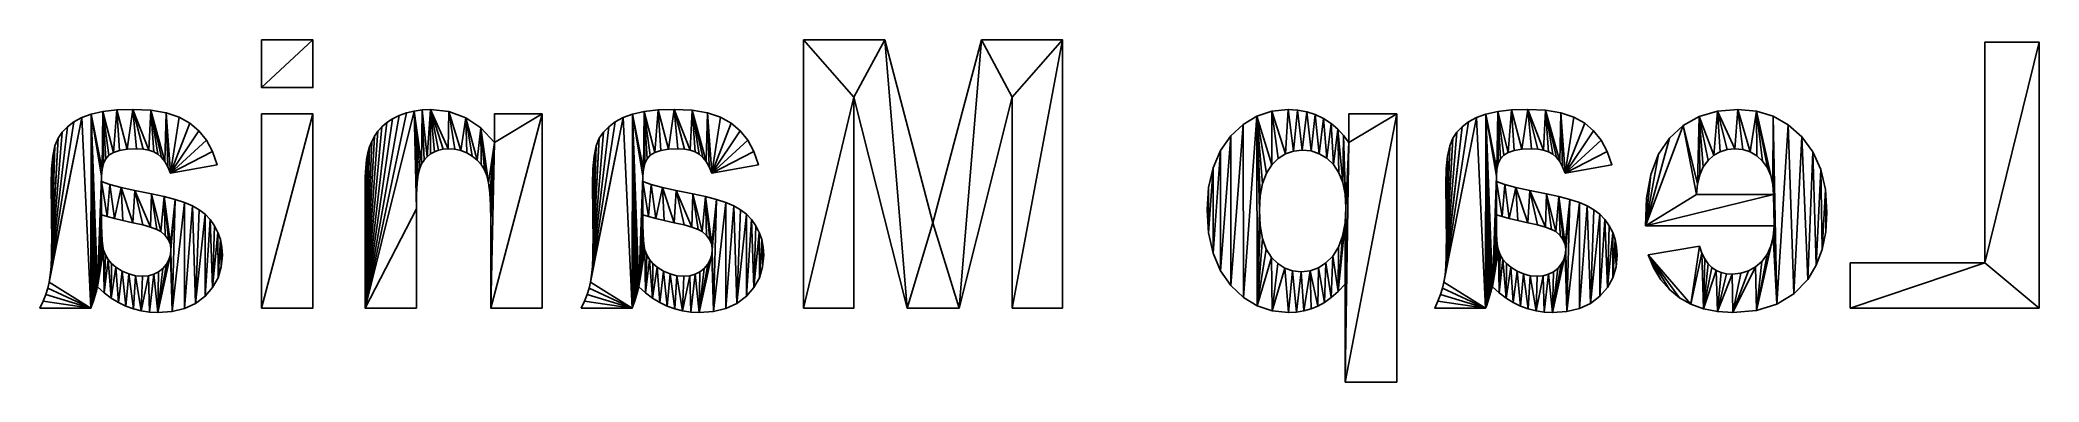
# Model space of a CAD drawing. Header units: metres. Extents: x -39.1 to 29.5, y -5.7 to 6.
import ezdxf

# ---------------------------------------------------------------- set-up
doc = ezdxf.new("R2010")
doc.units = ezdxf.units.M

msp = doc.modelspace()

# ---------------------------------------------------------------- linework, layer by layer
at = {"layer": 'layer1', "color": 1}
for points in [[(-29.72954, 6.00091, -3.21451), (-29.72954, 4.36831, -3.21451), (-31.494, 4.36831, -3.21451)], [(-29.72954, 6.00091, -3.21451), (-31.494, 4.36831, -3.21451), (-31.494, 6.00091, -3.21451)], [(-31.494, 4.36831, 1.92945), (-29.72954, 4.36831, 1.92945), (-29.72954, 6.00091, 1.92945)], [(-31.494, 6.00091, 1.92945), (-31.494, 4.36831, 1.92945), (-29.72954, 6.00091, 1.92945)], [(-31.494, 6.00091, -3.21451), (-31.494, 4.36831, -3.21451), (-31.494, 4.36831, 1.92945), (-31.494, 6.00091, 1.92945)], [(-29.72954, 6.00091, -3.21451), (-31.494, 6.00091, -3.21451), (-31.494, 6.00091, 1.92945), (-29.72954, 6.00091, 1.92945)], [(-29.72954, 4.36831, -3.21451), (-29.72954, 6.00091, -3.21451), (-29.72954, 6.00091, 1.92945), (-29.72954, 4.36831, 1.92945)], [(-10.10057, 6.00091, -3.21451), (-11.16175, 4.04179, -3.21451), (-12.88856, 6.00091, -3.21451)], [(-12.88856, 6.00091, -3.21451), (-11.16175, 4.04179, -3.21451), (-12.88856, -3.20449, -3.21451)], [(-12.88856, 6.00091, 1.92945), (-11.16175, 4.04179, 1.92945), (-10.10057, 6.00091, 1.92945)], [(-12.88856, -3.20449, 1.92945), (-11.16175, 4.04179, 1.92945), (-12.88856, 6.00091, 1.92945)], [(-12.88856, 6.00091, -3.21451), (-12.88856, -3.20449, -3.21451), (-12.88856, -3.20449, 1.92945), (-12.88856, 6.00091, 1.92945)], [(-10.10057, 6.00091, -3.21451), (-12.88856, 6.00091, -3.21451), (-12.88856, 6.00091, 1.92945), (-10.10057, 6.00091, 1.92945)], [(-10.10057, 6.00091, -3.21451), (-9.3345, -3.20449, -3.21451), (-11.16175, 4.04179, -3.21451)], [(-11.16175, 4.04179, 1.92945), (-9.3345, -3.20449, 1.92945), (-10.10057, 6.00091, 1.92945)], [(-8.44911, -0.27834, -3.21451), (-9.3345, -3.20449, -3.21451), (-10.10057, 6.00091, -3.21451)], [(-10.10057, 6.00091, 1.92945), (-9.3345, -3.20449, 1.92945), (-8.44911, -0.27834, 1.92945)], [(-8.44911, -0.27834, -3.21451), (-10.10057, 6.00091, -3.21451), (-10.10057, 6.00091, 1.92945), (-8.44911, -0.27834, 1.92945)], [(-6.77883, 6.00091, -3.21451), (-7.5449, -3.20449, -3.21451), (-8.44911, -0.27834, -3.21451)], [(-8.44911, -0.27834, 1.92945), (-7.5449, -3.20449, 1.92945), (-6.77883, 6.00091, 1.92945)], [(-6.77883, 6.00091, -3.21451), (-8.44911, -0.27834, -3.21451), (-8.44911, -0.27834, 1.92945), (-6.77883, 6.00091, 1.92945)], [(-6.77883, 6.00091, -3.21451), (-5.72391, 4.04179, -3.21451), (-7.5449, -3.20449, -3.21451)], [(-7.5449, -3.20449, 1.92945), (-5.72391, 4.04179, 1.92945), (-6.77883, 6.00091, 1.92945)], [(-3.99713, 6.00091, -3.21451), (-5.72391, 4.04179, -3.21451), (-6.77883, 6.00091, -3.21451)], [(-6.77883, 6.00091, 1.92945), (-5.72391, 4.04179, 1.92945), (-3.99713, 6.00091, 1.92945)], [(-3.99713, 6.00091, -3.21451), (-6.77883, 6.00091, -3.21451), (-6.77883, 6.00091, 1.92945), (-3.99713, 6.00091, 1.92945)], [(-3.99713, -3.20449, -3.21451), (-5.72391, -3.20449, -3.21451), (-3.99713, 6.00091, -3.21451)], [(-3.99713, 6.00091, -3.21451), (-5.72391, -3.20449, -3.21451), (-5.72391, 4.04179, -3.21451)], [(-3.99713, 6.00091, 1.92945), (-5.72391, -3.20449, 1.92945), (-3.99713, -3.20449, 1.92945)], [(-5.72391, 4.04179, 1.92945), (-5.72391, -3.20449, 1.92945), (-3.99713, 6.00091, 1.92945)], [(-3.99713, -3.20449, -3.21451), (-3.99713, 6.00091, -3.21451), (-3.99713, 6.00091, 1.92945), (-3.99713, -3.20449, 1.92945)], [(27.65642, -1.6535, -3.21451), (27.65642, 5.92557, -3.21451), (29.51506, 5.92557, -3.21451)], [(27.65642, -1.6535, -3.21451), (29.51506, 5.92557, -3.21451), (29.51506, -3.20449, -3.21451)], [(29.51506, 5.92557, 1.92945), (27.65642, 5.92557, 1.92945), (27.65642, -1.6535, 1.92945)], [(29.51506, -3.20449, 1.92945), (29.51506, 5.92557, 1.92945), (27.65642, -1.6535, 1.92945)], [(27.65642, 5.92557, -3.21451), (27.65642, -1.6535, -3.21451), (27.65642, -1.6535, 1.92945), (27.65642, 5.92557, 1.92945)], [(29.51506, 5.92557, -3.21451), (27.65642, 5.92557, -3.21451), (27.65642, 5.92557, 1.92945), (29.51506, 5.92557, 1.92945)], [(29.51506, -3.20449, -3.21451), (29.51506, 5.92557, -3.21451), (29.51506, 5.92557, 1.92945), (29.51506, -3.20449, 1.92945)], [(-31.494, 4.36831, -3.21451), (-29.72954, 4.36831, -3.21451), (-29.72954, 4.36831, 1.92945), (-31.494, 4.36831, 1.92945)], [(-37.33957, 3.45762, -3.21451), (-37.35213, -3.20449, -3.21451), (-37.66608, 3.33538, -3.21451)], [(-37.66608, 3.33538, 1.92945), (-37.35213, -3.20449, 1.92945), (-37.33957, 3.45762, 1.92945)], [(-37.33957, 3.45762, -3.21451), (-37.66608, 3.33538, -3.21451), (-37.66608, 3.33538, 1.92945), (-37.33957, 3.45762, 1.92945)], [(-37.33957, 3.45762, -3.21451), (-37.31564, -3.10598, -3.21451), (-37.35213, -3.20449, -3.21451)], [(-37.35213, -3.20449, 1.92945), (-37.31564, -3.10598, 1.92945), (-37.33957, 3.45762, 1.92945)], [(-37.33957, 3.45762, -3.21451), (-36.93771, 3.54494, -3.21451), (-36.96596, 1.55893, -3.21451)], [(-36.96596, 1.55893, 1.92945), (-36.93771, 3.54494, 1.92945), (-37.33957, 3.45762, 1.92945)], [(-36.93771, 3.54494, -3.21451), (-37.33957, 3.45762, -3.21451), (-37.33957, 3.45762, 1.92945), (-36.93771, 3.54494, 1.92945)], [(-37.33957, 3.45762, -3.21451), (-36.96596, 1.55893, -3.21451), (-36.98167, 1.32287, -3.21451)], [(-37.33957, 3.45762, -3.21451), (-36.98167, 1.32287, -3.21451), (-37.11982, -2.47609, -3.21451)], [(-37.33957, 3.45762, -3.21451), (-37.11982, -2.47609, -3.21451), (-37.1308, -2.50788, -3.21451)], [(-37.33957, 3.45762, -3.21451), (-37.1308, -2.50788, -3.21451), (-37.14491, -2.55301, -3.21451)], [(-37.33957, 3.45762, -3.21451), (-37.14491, -2.55301, -3.21451), (-37.16217, -2.61148, -3.21451)], [(-37.33957, 3.45762, -3.21451), (-37.16217, -2.61148, -3.21451), (-37.1826, -2.68329, -3.21451)], [(-37.33957, 3.45762, -3.21451), (-37.1826, -2.68329, -3.21451), (-37.23086, -2.84538, -3.21451)], [(-37.33957, 3.45762, -3.21451), (-37.23086, -2.84538, -3.21451), (-37.27523, -2.98628, -3.21451)], [(-37.33957, 3.45762, -3.21451), (-37.27523, -2.98628, -3.21451), (-37.31564, -3.10598, -3.21451)], [(-36.98167, 1.32287, 1.92945), (-36.96596, 1.55893, 1.92945), (-37.33957, 3.45762, 1.92945)], [(-37.11982, -2.47609, 1.92945), (-36.98167, 1.32287, 1.92945), (-37.33957, 3.45762, 1.92945)], [(-37.1308, -2.50788, 1.92945), (-37.11982, -2.47609, 1.92945), (-37.33957, 3.45762, 1.92945)], [(-37.14491, -2.55301, 1.92945), (-37.1308, -2.50788, 1.92945), (-37.33957, 3.45762, 1.92945)], [(-37.16217, -2.61148, 1.92945), (-37.14491, -2.55301, 1.92945), (-37.33957, 3.45762, 1.92945)], [(-37.1826, -2.68329, 1.92945), (-37.16217, -2.61148, 1.92945), (-37.33957, 3.45762, 1.92945)], [(-37.23086, -2.84538, 1.92945), (-37.1826, -2.68329, 1.92945), (-37.33957, 3.45762, 1.92945)], [(-37.27523, -2.98628, 1.92945), (-37.23086, -2.84538, 1.92945), (-37.33957, 3.45762, 1.92945)], [(-37.31564, -3.10598, 1.92945), (-37.27523, -2.98628, 1.92945), (-37.33957, 3.45762, 1.92945)], [(-36.93771, 3.54494, -3.21451), (-36.91888, 1.7585, -3.21451), (-36.96596, 1.55893, -3.21451)], [(-36.96596, 1.55893, 1.92945), (-36.91888, 1.7585, 1.92945), (-36.93771, 3.54494, 1.92945)], [(-36.93771, 3.54494, -3.21451), (-36.46049, 3.59733, -3.21451), (-36.57704, 2.14291, -3.21451)], [(-36.57704, 2.14291, 1.92945), (-36.46049, 3.59733, 1.92945), (-36.93771, 3.54494, 1.92945)], [(-36.46049, 3.59733, -3.21451), (-36.93771, 3.54494, -3.21451), (-36.93771, 3.54494, 1.92945), (-36.46049, 3.59733, 1.92945)], [(-36.93771, 3.54494, -3.21451), (-36.57704, 2.14291, -3.21451), (-36.73049, 2.04813, -3.21451)], [(-36.93771, 3.54494, -3.21451), (-36.73049, 2.04813, -3.21451), (-36.84037, 1.92156, -3.21451)], [(-36.93771, 3.54494, -3.21451), (-36.84037, 1.92156, -3.21451), (-36.91888, 1.7585, -3.21451)], [(-36.73049, 2.04813, 1.92945), (-36.57704, 2.14291, 1.92945), (-36.93771, 3.54494, 1.92945)], [(-36.84037, 1.92156, 1.92945), (-36.73049, 2.04813, 1.92945), (-36.93771, 3.54494, 1.92945)], [(-36.91888, 1.7585, 1.92945), (-36.84037, 1.92156, 1.92945), (-36.93771, 3.54494, 1.92945)], [(-36.46049, 3.59733, -3.21451), (-36.36786, 2.2106, -3.21451), (-36.57704, 2.14291, -3.21451)], [(-36.57704, 2.14291, 1.92945), (-36.36786, 2.2106, 1.92945), (-36.46049, 3.59733, 1.92945)], [(-35.9079, 3.6148, -3.21451), (-36.10295, 2.25122, -3.21451), (-36.46049, 3.59733, -3.21451)], [(-36.46049, 3.59733, 1.92945), (-36.10295, 2.25122, 1.92945), (-35.9079, 3.6148, 1.92945)], [(-35.9079, 3.6148, -3.21451), (-36.46049, 3.59733, -3.21451), (-36.46049, 3.59733, 1.92945), (-35.9079, 3.6148, 1.92945)], [(-36.46049, 3.59733, -3.21451), (-36.10295, 2.25122, -3.21451), (-36.36786, 2.2106, -3.21451)], [(-36.36786, 2.2106, 1.92945), (-36.10295, 2.25122, 1.92945), (-36.46049, 3.59733, 1.92945)], [(-35.9079, 3.6148, -3.21451), (-35.78233, 2.26477, -3.21451), (-36.10295, 2.25122, -3.21451)], [(-36.10295, 2.25122, 1.92945), (-35.78233, 2.26477, 1.92945), (-35.9079, 3.6148, 1.92945)], [(-35.5598, 2.25319, -3.21451), (-35.78233, 2.26477, -3.21451), (-35.9079, 3.6148, -3.21451)], [(-35.29803, 3.58575, -3.21451), (-35.36319, 2.21845, -3.21451), (-35.9079, 3.6148, -3.21451)], [(-35.9079, 3.6148, -3.21451), (-35.36319, 2.21845, -3.21451), (-35.5598, 2.25319, -3.21451)], [(-35.9079, 3.6148, 1.92945), (-35.78233, 2.26477, 1.92945), (-35.5598, 2.25319, 1.92945)], [(-35.9079, 3.6148, 1.92945), (-35.36319, 2.21845, 1.92945), (-35.29803, 3.58575, 1.92945)], [(-35.5598, 2.25319, 1.92945), (-35.36319, 2.21845, 1.92945), (-35.9079, 3.6148, 1.92945)], [(-35.29803, 3.58575, -3.21451), (-35.9079, 3.6148, -3.21451), (-35.9079, 3.6148, 1.92945), (-35.29803, 3.58575, 1.92945)], [(-35.29803, 3.58575, -3.21451), (-35.19248, 2.16056, -3.21451), (-35.36319, 2.21845, -3.21451)], [(-35.36319, 2.21845, 1.92945), (-35.19248, 2.16056, 1.92945), (-35.29803, 3.58575, 1.92945)], [(-35.04766, 2.07952, -3.21451), (-35.19248, 2.16056, -3.21451), (-35.29803, 3.58575, -3.21451)], [(-34.7682, 3.49863, -3.21451), (-34.80903, 1.82442, -3.21451), (-35.29803, 3.58575, -3.21451)], [(-35.29803, 3.58575, -3.21451), (-34.80903, 1.82442, -3.21451), (-34.92207, 1.96944, -3.21451)], [(-35.29803, 3.58575, -3.21451), (-34.92207, 1.96944, -3.21451), (-35.04766, 2.07952, -3.21451)], [(-35.29803, 3.58575, 1.92945), (-35.19248, 2.16056, 1.92945), (-35.04766, 2.07952, 1.92945)], [(-35.29803, 3.58575, 1.92945), (-34.80903, 1.82442, 1.92945), (-34.7682, 3.49863, 1.92945)], [(-34.92207, 1.96944, 1.92945), (-34.80903, 1.82442, 1.92945), (-35.29803, 3.58575, 1.92945)], [(-35.04766, 2.07952, 1.92945), (-34.92207, 1.96944, 1.92945), (-35.29803, 3.58575, 1.92945)], [(-34.7682, 3.49863, -3.21451), (-35.29803, 3.58575, -3.21451), (-35.29803, 3.58575, 1.92945), (-34.7682, 3.49863, 1.92945)], [(-34.7682, 3.49863, -3.21451), (-34.70857, 1.64448, -3.21451), (-34.80903, 1.82442, -3.21451)], [(-34.80903, 1.82442, 1.92945), (-34.70857, 1.64448, 1.92945), (-34.7682, 3.49863, 1.92945)], [(-34.62067, 1.42961, -3.21451), (-34.70857, 1.64448, -3.21451), (-34.7682, 3.49863, -3.21451)], [(-34.62067, 1.42961, -3.21451), (-34.7682, 3.49863, -3.21451), (-34.31847, 3.35342, -3.21451)], [(-34.7682, 3.49863, 1.92945), (-34.70857, 1.64448, 1.92945), (-34.62067, 1.42961, 1.92945)], [(-34.31847, 3.35342, 1.92945), (-34.7682, 3.49863, 1.92945), (-34.62067, 1.42961, 1.92945)], [(-34.31847, 3.35342, -3.21451), (-34.7682, 3.49863, -3.21451), (-34.7682, 3.49863, 1.92945), (-34.31847, 3.35342, 1.92945)], [(-29.72954, 3.46409, -3.21451), (-29.72954, -3.20449, -3.21451), (-31.494, -3.20449, -3.21451)], [(-29.72954, 3.46409, -3.21451), (-31.494, -3.20449, -3.21451), (-31.494, 3.46409, -3.21451)], [(-31.494, -3.20449, 1.92945), (-29.72954, -3.20449, 1.92945), (-29.72954, 3.46409, 1.92945)], [(-31.494, 3.46409, 1.92945), (-31.494, -3.20449, 1.92945), (-29.72954, 3.46409, 1.92945)], [(-31.494, 3.46409, -3.21451), (-31.494, -3.20449, -3.21451), (-31.494, -3.20449, 1.92945), (-31.494, 3.46409, 1.92945)], [(-29.72954, 3.46409, -3.21451), (-31.494, 3.46409, -3.21451), (-31.494, 3.46409, 1.92945), (-29.72954, 3.46409, 1.92945)], [(-29.72954, -3.20449, -3.21451), (-29.72954, 3.46409, -3.21451), (-29.72954, 3.46409, 1.92945), (-29.72954, -3.20449, 1.92945)], [(-26.25762, 3.56221, -3.21451), (-26.17598, 0.19888, -3.21451), (-27.94046, -3.20449, -3.21451)], [(-26.25762, 3.56221, -3.21451), (-27.94046, -3.20449, -3.21451), (-26.51819, 3.49647, -3.21451)], [(-27.94046, -3.20449, 1.92945), (-26.17598, 0.19888, 1.92945), (-26.25762, 3.56221, 1.92945)], [(-26.51819, 3.49647, 1.92945), (-27.94046, -3.20449, 1.92945), (-26.25762, 3.56221, 1.92945)], [(-27.94046, -3.20449, -3.21451), (-26.76624, 3.40445, -3.21451), (-26.51819, 3.49647, -3.21451)], [(-26.51819, 3.49647, 1.92945), (-26.76624, 3.40445, 1.92945), (-27.94046, -3.20449, 1.92945)], [(-26.51819, 3.49647, -3.21451), (-26.76624, 3.40445, -3.21451), (-26.76624, 3.40445, 1.92945), (-26.51819, 3.49647, 1.92945)], [(-26.25762, 3.56221, -3.21451), (-26.51819, 3.49647, -3.21451), (-26.51819, 3.49647, 1.92945), (-26.25762, 3.56221, 1.92945)], [(-26.25762, 3.56221, -3.21451), (-25.98445, 3.60165, -3.21451), (-25.99761, 1.74574, -3.21451)], [(-25.99761, 1.74574, 1.92945), (-25.98445, 3.60165, 1.92945), (-26.25762, 3.56221, 1.92945)], [(-25.98445, 3.60165, -3.21451), (-26.25762, 3.56221, -3.21451), (-26.25762, 3.56221, 1.92945), (-25.98445, 3.60165, 1.92945)], [(-26.25762, 3.56221, -3.21451), (-25.99761, 1.74574, -3.21451), (-26.06296, 1.59602, -3.21451)], [(-26.25762, 3.56221, -3.21451), (-26.06296, 1.59602, -3.21451), (-26.1124, 1.38978, -3.21451)], [(-26.25762, 3.56221, -3.21451), (-26.1124, 1.38978, -3.21451), (-26.14773, 1.08818, -3.21451)], [(-26.25762, 3.56221, -3.21451), (-26.14773, 1.08818, -3.21451), (-26.16892, 0.69121, -3.21451)], [(-26.25762, 3.56221, -3.21451), (-26.16892, 0.69121, -3.21451), (-26.17598, 0.19888, -3.21451)], [(-26.06296, 1.59602, 1.92945), (-25.99761, 1.74574, 1.92945), (-26.25762, 3.56221, 1.92945)], [(-26.1124, 1.38978, 1.92945), (-26.06296, 1.59602, 1.92945), (-26.25762, 3.56221, 1.92945)], [(-26.14773, 1.08818, 1.92945), (-26.1124, 1.38978, 1.92945), (-26.25762, 3.56221, 1.92945)], [(-26.16892, 0.69121, 1.92945), (-26.14773, 1.08818, 1.92945), (-26.25762, 3.56221, 1.92945)], [(-26.17598, 0.19888, 1.92945), (-26.16892, 0.69121, 1.92945), (-26.25762, 3.56221, 1.92945)], [(-25.98445, 3.60165, -3.21451), (-25.91461, 1.87781, -3.21451), (-25.99761, 1.74574, -3.21451)], [(-25.99761, 1.74574, 1.92945), (-25.91461, 1.87781, 1.92945), (-25.98445, 3.60165, 1.92945)], [(-25.69876, 3.6148, -3.21451), (-25.81395, 1.9922, -3.21451), (-25.98445, 3.60165, -3.21451)], [(-25.98445, 3.60165, 1.92945), (-25.81395, 1.9922, 1.92945), (-25.69876, 3.6148, 1.92945)], [(-25.69876, 3.6148, -3.21451), (-25.98445, 3.60165, -3.21451), (-25.98445, 3.60165, 1.92945), (-25.69876, 3.6148, 1.92945)], [(-25.98445, 3.60165, -3.21451), (-25.81395, 1.9922, -3.21451), (-25.91461, 1.87781, -3.21451)], [(-25.91461, 1.87781, 1.92945), (-25.81395, 1.9922, 1.92945), (-25.98445, 3.60165, 1.92945)], [(-25.69876, 3.6148, -3.21451), (-25.69561, 2.08895, -3.21451), (-25.81395, 1.9922, -3.21451)], [(-25.81395, 1.9922, 1.92945), (-25.69561, 2.08895, 1.92945), (-25.69876, 3.6148, 1.92945)], [(-25.56199, 2.16587, -3.21451), (-25.69561, 2.08895, -3.21451), (-25.69876, 3.6148, -3.21451)], [(-25.69876, 3.6148, -3.21451), (-25.06455, 3.54416, -3.21451), (-25.08338, 2.26477, -3.21451)], [(-25.69876, 3.6148, -3.21451), (-25.08338, 2.26477, -3.21451), (-25.25587, 2.25378, -3.21451)], [(-25.69876, 3.6148, -3.21451), (-25.25587, 2.25378, -3.21451), (-25.41541, 2.22081, -3.21451)], [(-25.69876, 3.6148, -3.21451), (-25.41541, 2.22081, -3.21451), (-25.56199, 2.16587, -3.21451)], [(-25.69876, 3.6148, 1.92945), (-25.69561, 2.08895, 1.92945), (-25.56199, 2.16587, 1.92945)], [(-25.08338, 2.26477, 1.92945), (-25.06455, 3.54416, 1.92945), (-25.69876, 3.6148, 1.92945)], [(-25.25587, 2.25378, 1.92945), (-25.08338, 2.26477, 1.92945), (-25.69876, 3.6148, 1.92945)], [(-25.41541, 2.22081, 1.92945), (-25.25587, 2.25378, 1.92945), (-25.69876, 3.6148, 1.92945)], [(-25.56199, 2.16587, 1.92945), (-25.41541, 2.22081, 1.92945), (-25.69876, 3.6148, 1.92945)], [(-25.06455, 3.54416, -3.21451), (-25.69876, 3.6148, -3.21451), (-25.69876, 3.6148, 1.92945), (-25.06455, 3.54416, 1.92945)], [(-25.06455, 3.54416, -3.21451), (-24.86009, 2.24907, -3.21451), (-25.08338, 2.26477, -3.21451)], [(-25.08338, 2.26477, 1.92945), (-24.86009, 2.24907, 1.92945), (-25.06455, 3.54416, 1.92945)], [(-24.48686, 3.33223, -3.21451), (-24.64855, 2.20197, -3.21451), (-25.06455, 3.54416, -3.21451)], [(-25.06455, 3.54416, -3.21451), (-24.64855, 2.20197, -3.21451), (-24.86009, 2.24907, -3.21451)], [(-25.06455, 3.54416, 1.92945), (-24.64855, 2.20197, 1.92945), (-24.48686, 3.33223, 1.92945)], [(-24.86009, 2.24907, 1.92945), (-24.64855, 2.20197, 1.92945), (-25.06455, 3.54416, 1.92945)], [(-24.48686, 3.33223, -3.21451), (-25.06455, 3.54416, -3.21451), (-25.06455, 3.54416, 1.92945), (-24.48686, 3.33223, 1.92945)], [(-23.50101, 2.48453, -3.21451), (-21.86213, 3.46409, -3.21451), (-23.62659, -3.20449, -3.21451)], [(-23.62659, -3.20449, -3.21451), (-21.86213, 3.46409, -3.21451), (-21.86213, -3.20449, -3.21451)], [(-23.62659, -3.20449, 1.92945), (-21.86213, 3.46409, 1.92945), (-23.50101, 2.48453, 1.92945)], [(-21.86213, -3.20449, 1.92945), (-21.86213, 3.46409, 1.92945), (-23.62659, -3.20449, 1.92945)], [(-23.50101, 2.48453, -3.21451), (-23.50101, 3.46409, -3.21451), (-21.86213, 3.46409, -3.21451)], [(-21.86213, 3.46409, 1.92945), (-23.50101, 3.46409, 1.92945), (-23.50101, 2.48453, 1.92945)], [(-23.50101, 3.46409, -3.21451), (-23.50101, 2.48453, -3.21451), (-23.50101, 2.48453, 1.92945), (-23.50101, 3.46409, 1.92945)], [(-21.86213, 3.46409, -3.21451), (-23.50101, 3.46409, -3.21451), (-23.50101, 3.46409, 1.92945), (-21.86213, 3.46409, 1.92945)], [(-21.86213, -3.20449, -3.21451), (-21.86213, 3.46409, -3.21451), (-21.86213, 3.46409, 1.92945), (-21.86213, -3.20449, 1.92945)], [(-18.75955, 3.45762, -3.21451), (-18.77212, -3.20449, -3.21451), (-19.08608, 3.33538, -3.21451)], [(-19.08608, 3.33538, 1.92945), (-18.77212, -3.20449, 1.92945), (-18.75955, 3.45762, 1.92945)], [(-18.75955, 3.45762, -3.21451), (-19.08608, 3.33538, -3.21451), (-19.08608, 3.33538, 1.92945), (-18.75955, 3.45762, 1.92945)], [(-18.75955, 3.45762, -3.21451), (-18.73562, -3.10598, -3.21451), (-18.77212, -3.20449, -3.21451)], [(-18.77212, -3.20449, 1.92945), (-18.73562, -3.10598, 1.92945), (-18.75955, 3.45762, 1.92945)], [(-18.75955, 3.45762, -3.21451), (-18.35768, 3.54494, -3.21451), (-18.38594, 1.55893, -3.21451)], [(-18.38594, 1.55893, 1.92945), (-18.35768, 3.54494, 1.92945), (-18.75955, 3.45762, 1.92945)], [(-18.35768, 3.54494, -3.21451), (-18.75955, 3.45762, -3.21451), (-18.75955, 3.45762, 1.92945), (-18.35768, 3.54494, 1.92945)], [(-18.75955, 3.45762, -3.21451), (-18.38594, 1.55893, -3.21451), (-18.40165, 1.32287, -3.21451)], [(-18.75955, 3.45762, -3.21451), (-18.40165, 1.32287, -3.21451), (-18.53979, -2.47609, -3.21451)], [(-18.75955, 3.45762, -3.21451), (-18.53979, -2.47609, -3.21451), (-18.55078, -2.50788, -3.21451)], [(-18.75955, 3.45762, -3.21451), (-18.55078, -2.50788, -3.21451), (-18.5649, -2.55301, -3.21451)], [(-18.75955, 3.45762, -3.21451), (-18.5649, -2.55301, -3.21451), (-18.58217, -2.61148, -3.21451)], [(-18.75955, 3.45762, -3.21451), (-18.58217, -2.61148, -3.21451), (-18.60258, -2.68329, -3.21451)], [(-18.75955, 3.45762, -3.21451), (-18.60258, -2.68329, -3.21451), (-18.65085, -2.84538, -3.21451)], [(-18.75955, 3.45762, -3.21451), (-18.65085, -2.84538, -3.21451), (-18.69521, -2.98628, -3.21451)], [(-18.75955, 3.45762, -3.21451), (-18.69521, -2.98628, -3.21451), (-18.73562, -3.10598, -3.21451)], [(-18.40165, 1.32287, 1.92945), (-18.38594, 1.55893, 1.92945), (-18.75955, 3.45762, 1.92945)], [(-18.53979, -2.47609, 1.92945), (-18.40165, 1.32287, 1.92945), (-18.75955, 3.45762, 1.92945)], [(-18.55078, -2.50788, 1.92945), (-18.53979, -2.47609, 1.92945), (-18.75955, 3.45762, 1.92945)], [(-18.5649, -2.55301, 1.92945), (-18.55078, -2.50788, 1.92945), (-18.75955, 3.45762, 1.92945)], [(-18.58217, -2.61148, 1.92945), (-18.5649, -2.55301, 1.92945), (-18.75955, 3.45762, 1.92945)], [(-18.60258, -2.68329, 1.92945), (-18.58217, -2.61148, 1.92945), (-18.75955, 3.45762, 1.92945)], [(-18.65085, -2.84538, 1.92945), (-18.60258, -2.68329, 1.92945), (-18.75955, 3.45762, 1.92945)], [(-18.69521, -2.98628, 1.92945), (-18.65085, -2.84538, 1.92945), (-18.75955, 3.45762, 1.92945)], [(-18.73562, -3.10598, 1.92945), (-18.69521, -2.98628, 1.92945), (-18.75955, 3.45762, 1.92945)], [(-18.35768, 3.54494, -3.21451), (-18.33886, 1.7585, -3.21451), (-18.38594, 1.55893, -3.21451)], [(-18.38594, 1.55893, 1.92945), (-18.33886, 1.7585, 1.92945), (-18.35768, 3.54494, 1.92945)], [(-18.35768, 3.54494, -3.21451), (-17.88046, 3.59733, -3.21451), (-17.99703, 2.14291, -3.21451)], [(-17.99703, 2.14291, 1.92945), (-17.88046, 3.59733, 1.92945), (-18.35768, 3.54494, 1.92945)], [(-17.88046, 3.59733, -3.21451), (-18.35768, 3.54494, -3.21451), (-18.35768, 3.54494, 1.92945), (-17.88046, 3.59733, 1.92945)], [(-18.35768, 3.54494, -3.21451), (-17.99703, 2.14291, -3.21451), (-18.15048, 2.04813, -3.21451)], [(-18.35768, 3.54494, -3.21451), (-18.15048, 2.04813, -3.21451), (-18.26036, 1.92156, -3.21451)], [(-18.35768, 3.54494, -3.21451), (-18.26036, 1.92156, -3.21451), (-18.33886, 1.7585, -3.21451)], [(-18.15048, 2.04813, 1.92945), (-17.99703, 2.14291, 1.92945), (-18.35768, 3.54494, 1.92945)], [(-18.26036, 1.92156, 1.92945), (-18.15048, 2.04813, 1.92945), (-18.35768, 3.54494, 1.92945)], [(-18.33886, 1.7585, 1.92945), (-18.26036, 1.92156, 1.92945), (-18.35768, 3.54494, 1.92945)], [(-17.88046, 3.59733, -3.21451), (-17.78785, 2.2106, -3.21451), (-17.99703, 2.14291, -3.21451)], [(-17.99703, 2.14291, 1.92945), (-17.78785, 2.2106, 1.92945), (-17.88046, 3.59733, 1.92945)], [(-17.32788, 3.6148, -3.21451), (-17.52294, 2.25122, -3.21451), (-17.88046, 3.59733, -3.21451)], [(-17.88046, 3.59733, 1.92945), (-17.52294, 2.25122, 1.92945), (-17.32788, 3.6148, 1.92945)], [(-17.32788, 3.6148, -3.21451), (-17.88046, 3.59733, -3.21451), (-17.88046, 3.59733, 1.92945), (-17.32788, 3.6148, 1.92945)], [(-17.88046, 3.59733, -3.21451), (-17.52294, 2.25122, -3.21451), (-17.78785, 2.2106, -3.21451)], [(-17.78785, 2.2106, 1.92945), (-17.52294, 2.25122, 1.92945), (-17.88046, 3.59733, 1.92945)], [(-17.32788, 3.6148, -3.21451), (-17.2023, 2.26477, -3.21451), (-17.52294, 2.25122, -3.21451)], [(-17.52294, 2.25122, 1.92945), (-17.2023, 2.26477, 1.92945), (-17.32788, 3.6148, 1.92945)], [(-16.97978, 2.25319, -3.21451), (-17.2023, 2.26477, -3.21451), (-17.32788, 3.6148, -3.21451)], [(-16.71802, 3.58575, -3.21451), (-16.78316, 2.21845, -3.21451), (-17.32788, 3.6148, -3.21451)], [(-17.32788, 3.6148, -3.21451), (-16.78316, 2.21845, -3.21451), (-16.97978, 2.25319, -3.21451)], [(-17.32788, 3.6148, 1.92945), (-17.2023, 2.26477, 1.92945), (-16.97978, 2.25319, 1.92945)], [(-17.32788, 3.6148, 1.92945), (-16.78316, 2.21845, 1.92945), (-16.71802, 3.58575, 1.92945)], [(-16.97978, 2.25319, 1.92945), (-16.78316, 2.21845, 1.92945), (-17.32788, 3.6148, 1.92945)], [(-16.71802, 3.58575, -3.21451), (-17.32788, 3.6148, -3.21451), (-17.32788, 3.6148, 1.92945), (-16.71802, 3.58575, 1.92945)], [(-16.71802, 3.58575, -3.21451), (-16.61245, 2.16056, -3.21451), (-16.78316, 2.21845, -3.21451)], [(-16.78316, 2.21845, 1.92945), (-16.61245, 2.16056, 1.92945), (-16.71802, 3.58575, 1.92945)], [(-16.46763, 2.07952, -3.21451), (-16.61245, 2.16056, -3.21451), (-16.71802, 3.58575, -3.21451)], [(-16.18821, 3.49863, -3.21451), (-16.22902, 1.82442, -3.21451), (-16.71802, 3.58575, -3.21451)], [(-16.71802, 3.58575, -3.21451), (-16.22902, 1.82442, -3.21451), (-16.34205, 1.96944, -3.21451)], [(-16.71802, 3.58575, -3.21451), (-16.34205, 1.96944, -3.21451), (-16.46763, 2.07952, -3.21451)], [(-16.71802, 3.58575, 1.92945), (-16.61245, 2.16056, 1.92945), (-16.46763, 2.07952, 1.92945)], [(-16.71802, 3.58575, 1.92945), (-16.22902, 1.82442, 1.92945), (-16.18821, 3.49863, 1.92945)], [(-16.34205, 1.96944, 1.92945), (-16.22902, 1.82442, 1.92945), (-16.71802, 3.58575, 1.92945)], [(-16.46763, 2.07952, 1.92945), (-16.34205, 1.96944, 1.92945), (-16.71802, 3.58575, 1.92945)], [(-16.18821, 3.49863, -3.21451), (-16.71802, 3.58575, -3.21451), (-16.71802, 3.58575, 1.92945), (-16.18821, 3.49863, 1.92945)], [(-16.18821, 3.49863, -3.21451), (-16.12855, 1.64448, -3.21451), (-16.22902, 1.82442, -3.21451)], [(-16.22902, 1.82442, 1.92945), (-16.12855, 1.64448, 1.92945), (-16.18821, 3.49863, 1.92945)], [(-16.04065, 1.42961, -3.21451), (-16.12855, 1.64448, -3.21451), (-16.18821, 3.49863, -3.21451)], [(-16.04065, 1.42961, -3.21451), (-16.18821, 3.49863, -3.21451), (-15.73846, 3.35342, -3.21451)], [(-16.18821, 3.49863, 1.92945), (-16.12855, 1.64448, 1.92945), (-16.04065, 1.42961, 1.92945)], [(-15.73846, 3.35342, 1.92945), (-16.18821, 3.49863, 1.92945), (-16.04065, 1.42961, 1.92945)], [(-15.73846, 3.35342, -3.21451), (-16.18821, 3.49863, -3.21451), (-16.18821, 3.49863, 1.92945), (-15.73846, 3.35342, 1.92945)], [(-12.88856, -3.20449, -3.21451), (-11.16175, 4.04179, -3.21451), (-11.16175, -3.20449, -3.21451)], [(-11.16175, -3.20449, 1.92945), (-11.16175, 4.04179, 1.92945), (-12.88856, -3.20449, 1.92945)], [(-11.16175, 4.04179, -3.21451), (-9.3345, -3.20449, -3.21451), (-9.3345, -3.20449, 1.92945), (-11.16175, 4.04179, 1.92945)], [(-11.16175, -3.20449, -3.21451), (-11.16175, 4.04179, -3.21451), (-11.16175, 4.04179, 1.92945), (-11.16175, -3.20449, 1.92945)], [(-7.5449, -3.20449, -3.21451), (-5.72391, 4.04179, -3.21451), (-5.72391, 4.04179, 1.92945), (-7.5449, -3.20449, 1.92945)], [(-5.72391, 4.04179, -3.21451), (-5.72391, -3.20449, -3.21451), (-5.72391, -3.20449, 1.92945), (-5.72391, 4.04179, 1.92945)], [(2.67053, 3.38717, -3.21451), (3.18543, 3.55789, -3.21451), (3.17915, 1.71218, -3.21451)], [(3.17915, 1.71218, 1.92945), (3.18543, 3.55789, 1.92945), (2.67053, 3.38717, 1.92945)], [(3.18543, 3.55789, -3.21451), (2.67053, 3.38717, -3.21451), (2.67053, 3.38717, 1.92945), (3.18543, 3.55789, 1.92945)], [(3.18543, 3.55789, -3.21451), (3.40206, 1.9347, -3.21451), (3.17915, 1.71218, -3.21451)], [(3.17915, 1.71218, 1.92945), (3.40206, 1.9347, 1.92945), (3.18543, 3.55789, 1.92945)], [(3.74429, 3.6148, -3.21451), (3.65009, 2.09365, -3.21451), (3.18543, 3.55789, -3.21451)], [(3.18543, 3.55789, 1.92945), (3.65009, 2.09365, 1.92945), (3.74429, 3.6148, 1.92945)], [(3.74429, 3.6148, -3.21451), (3.18543, 3.55789, -3.21451), (3.18543, 3.55789, 1.92945), (3.74429, 3.6148, 1.92945)], [(3.18543, 3.55789, -3.21451), (3.65009, 2.09365, -3.21451), (3.40206, 1.9347, -3.21451)], [(3.40206, 1.9347, 1.92945), (3.65009, 2.09365, 1.92945), (3.18543, 3.55789, 1.92945)], [(3.74429, 3.6148, -3.21451), (3.92324, 2.18901, -3.21451), (3.65009, 2.09365, -3.21451)], [(3.65009, 2.09365, 1.92945), (3.92324, 2.18901, 1.92945), (3.74429, 3.6148, 1.92945)], [(4.06964, 3.59517, -3.21451), (3.92324, 2.18901, -3.21451), (3.74429, 3.6148, -3.21451)], [(3.74429, 3.6148, 1.92945), (3.92324, 2.18901, 1.92945), (4.06964, 3.59517, 1.92945)], [(4.06964, 3.59517, -3.21451), (3.74429, 3.6148, -3.21451), (3.74429, 3.6148, 1.92945), (4.06964, 3.59517, 1.92945)], [(4.06964, 3.59517, -3.21451), (4.22151, 2.2208, -3.21451), (3.92324, 2.18901, -3.21451)], [(3.92324, 2.18901, 1.92945), (4.22151, 2.2208, 1.92945), (4.06964, 3.59517, 1.92945)], [(4.38006, 3.53631, -3.21451), (4.22151, 2.2208, -3.21451), (4.06964, 3.59517, -3.21451)], [(4.06964, 3.59517, 1.92945), (4.22151, 2.2208, 1.92945), (4.38006, 3.53631, 1.92945)], [(4.38006, 3.53631, -3.21451), (4.06964, 3.59517, -3.21451), (4.06964, 3.59517, 1.92945), (4.38006, 3.53631, 1.92945)], [(4.38006, 3.53631, -3.21451), (4.53115, 2.1896, -3.21451), (4.22151, 2.2208, -3.21451)], [(4.22151, 2.2208, 1.92945), (4.53115, 2.1896, 1.92945), (4.38006, 3.53631, 1.92945)], [(4.67558, 3.43819, -3.21451), (4.53115, 2.1896, -3.21451), (4.38006, 3.53631, -3.21451)], [(4.38006, 3.53631, 1.92945), (4.53115, 2.1896, 1.92945), (4.67558, 3.43819, 1.92945)], [(4.67558, 3.43819, -3.21451), (4.38006, 3.53631, -3.21451), (4.38006, 3.53631, 1.92945), (4.67558, 3.43819, 1.92945)], [(4.67558, 3.43819, -3.21451), (4.81333, 2.096, -3.21451), (4.53115, 2.1896, -3.21451)], [(4.53115, 2.1896, 1.92945), (4.81333, 2.096, 1.92945), (4.67558, 3.43819, 1.92945)], [(4.95618, 3.30083, -3.21451), (4.81333, 2.096, -3.21451), (4.67558, 3.43819, -3.21451)], [(4.67558, 3.43819, 1.92945), (4.81333, 2.096, 1.92945), (4.95618, 3.30083, 1.92945)], [(4.95618, 3.30083, -3.21451), (4.67558, 3.43819, -3.21451), (4.67558, 3.43819, 1.92945), (4.95618, 3.30083, 1.92945)], [(5.70342, -5.74219, -3.21451), (5.82271, 2.48453, -3.21451), (7.46788, 3.46409, -3.21451)], [(5.70342, -5.74219, -3.21451), (7.46788, 3.46409, -3.21451), (7.46788, -5.74219, -3.21451)], [(7.46788, 3.46409, 1.92945), (5.82271, 2.48453, 1.92945), (5.70342, -5.74219, 1.92945)], [(7.46788, -5.74219, 1.92945), (7.46788, 3.46409, 1.92945), (5.70342, -5.74219, 1.92945)], [(7.46788, 3.46409, -3.21451), (5.82271, 2.48453, -3.21451), (5.82271, 3.46409, -3.21451)], [(5.82271, 3.46409, 1.92945), (5.82271, 2.48453, 1.92945), (7.46788, 3.46409, 1.92945)], [(5.82271, 3.46409, -3.21451), (5.82271, 2.48453, -3.21451), (5.82271, 2.48453, 1.92945), (5.82271, 3.46409, 1.92945)], [(7.46788, 3.46409, -3.21451), (5.82271, 3.46409, -3.21451), (5.82271, 3.46409, 1.92945), (7.46788, 3.46409, 1.92945)], [(7.46788, -5.74219, -3.21451), (7.46788, 3.46409, -3.21451), (7.46788, 3.46409, 1.92945), (7.46788, -5.74219, 1.92945)], [(10.53278, 3.45762, -3.21451), (10.52022, -3.20449, -3.21451), (10.20626, 3.33538, -3.21451)], [(10.20626, 3.33538, 1.92945), (10.52022, -3.20449, 1.92945), (10.53278, 3.45762, 1.92945)], [(10.53278, 3.45762, -3.21451), (10.20626, 3.33538, -3.21451), (10.20626, 3.33538, 1.92945), (10.53278, 3.45762, 1.92945)], [(10.53278, 3.45762, -3.21451), (10.55672, -3.10598, -3.21451), (10.52022, -3.20449, -3.21451)], [(10.52022, -3.20449, 1.92945), (10.55672, -3.10598, 1.92945), (10.53278, 3.45762, 1.92945)], [(10.53278, 3.45762, -3.21451), (10.93465, 3.54494, -3.21451), (10.90639, 1.55893, -3.21451)], [(10.90639, 1.55893, 1.92945), (10.93465, 3.54494, 1.92945), (10.53278, 3.45762, 1.92945)], [(10.93465, 3.54494, -3.21451), (10.53278, 3.45762, -3.21451), (10.53278, 3.45762, 1.92945), (10.93465, 3.54494, 1.92945)], [(10.53278, 3.45762, -3.21451), (10.90639, 1.55893, -3.21451), (10.8907, 1.32287, -3.21451)], [(10.53278, 3.45762, -3.21451), (10.8907, 1.32287, -3.21451), (10.75254, -2.47609, -3.21451)], [(10.53278, 3.45762, -3.21451), (10.75254, -2.47609, -3.21451), (10.74156, -2.50788, -3.21451)], [(10.53278, 3.45762, -3.21451), (10.74156, -2.50788, -3.21451), (10.72744, -2.55301, -3.21451)], [(10.53278, 3.45762, -3.21451), (10.72744, -2.55301, -3.21451), (10.71016, -2.61148, -3.21451)], [(10.53278, 3.45762, -3.21451), (10.71016, -2.61148, -3.21451), (10.68975, -2.68329, -3.21451)], [(10.53278, 3.45762, -3.21451), (10.68975, -2.68329, -3.21451), (10.64148, -2.84538, -3.21451)], [(10.53278, 3.45762, -3.21451), (10.64148, -2.84538, -3.21451), (10.59713, -2.98628, -3.21451)], [(10.53278, 3.45762, -3.21451), (10.59713, -2.98628, -3.21451), (10.55672, -3.10598, -3.21451)], [(10.8907, 1.32287, 1.92945), (10.90639, 1.55893, 1.92945), (10.53278, 3.45762, 1.92945)], [(10.75254, -2.47609, 1.92945), (10.8907, 1.32287, 1.92945), (10.53278, 3.45762, 1.92945)], [(10.74156, -2.50788, 1.92945), (10.75254, -2.47609, 1.92945), (10.53278, 3.45762, 1.92945)], [(10.72744, -2.55301, 1.92945), (10.74156, -2.50788, 1.92945), (10.53278, 3.45762, 1.92945)], [(10.71016, -2.61148, 1.92945), (10.72744, -2.55301, 1.92945), (10.53278, 3.45762, 1.92945)], [(10.68975, -2.68329, 1.92945), (10.71016, -2.61148, 1.92945), (10.53278, 3.45762, 1.92945)], [(10.64148, -2.84538, 1.92945), (10.68975, -2.68329, 1.92945), (10.53278, 3.45762, 1.92945)], [(10.59713, -2.98628, 1.92945), (10.64148, -2.84538, 1.92945), (10.53278, 3.45762, 1.92945)], [(10.55672, -3.10598, 1.92945), (10.59713, -2.98628, 1.92945), (10.53278, 3.45762, 1.92945)], [(10.93465, 3.54494, -3.21451), (10.95348, 1.7585, -3.21451), (10.90639, 1.55893, -3.21451)], [(10.90639, 1.55893, 1.92945), (10.95348, 1.7585, 1.92945), (10.93465, 3.54494, 1.92945)], [(10.93465, 3.54494, -3.21451), (11.41188, 3.59733, -3.21451), (11.29531, 2.14291, -3.21451)], [(11.29531, 2.14291, 1.92945), (11.41188, 3.59733, 1.92945), (10.93465, 3.54494, 1.92945)], [(11.41188, 3.59733, -3.21451), (10.93465, 3.54494, -3.21451), (10.93465, 3.54494, 1.92945), (11.41188, 3.59733, 1.92945)], [(10.93465, 3.54494, -3.21451), (11.29531, 2.14291, -3.21451), (11.14186, 2.04813, -3.21451)], [(10.93465, 3.54494, -3.21451), (11.14186, 2.04813, -3.21451), (11.03197, 1.92156, -3.21451)], [(10.93465, 3.54494, -3.21451), (11.03197, 1.92156, -3.21451), (10.95348, 1.7585, -3.21451)], [(11.14186, 2.04813, 1.92945), (11.29531, 2.14291, 1.92945), (10.93465, 3.54494, 1.92945)], [(11.03197, 1.92156, 1.92945), (11.14186, 2.04813, 1.92945), (10.93465, 3.54494, 1.92945)], [(10.95348, 1.7585, 1.92945), (11.03197, 1.92156, 1.92945), (10.93465, 3.54494, 1.92945)], [(11.41188, 3.59733, -3.21451), (11.50449, 2.2106, -3.21451), (11.29531, 2.14291, -3.21451)], [(11.29531, 2.14291, 1.92945), (11.50449, 2.2106, 1.92945), (11.41188, 3.59733, 1.92945)], [(11.96445, 3.6148, -3.21451), (11.7694, 2.25122, -3.21451), (11.41188, 3.59733, -3.21451)], [(11.41188, 3.59733, 1.92945), (11.7694, 2.25122, 1.92945), (11.96445, 3.6148, 1.92945)], [(11.96445, 3.6148, -3.21451), (11.41188, 3.59733, -3.21451), (11.41188, 3.59733, 1.92945), (11.96445, 3.6148, 1.92945)], [(11.41188, 3.59733, -3.21451), (11.7694, 2.25122, -3.21451), (11.50449, 2.2106, -3.21451)], [(11.50449, 2.2106, 1.92945), (11.7694, 2.25122, 1.92945), (11.41188, 3.59733, 1.92945)], [(11.96445, 3.6148, -3.21451), (12.09004, 2.26477, -3.21451), (11.7694, 2.25122, -3.21451)], [(11.7694, 2.25122, 1.92945), (12.09004, 2.26477, 1.92945), (11.96445, 3.6148, 1.92945)], [(12.31256, 2.25319, -3.21451), (12.09004, 2.26477, -3.21451), (11.96445, 3.6148, -3.21451)], [(12.57432, 3.58575, -3.21451), (12.50917, 2.21845, -3.21451), (11.96445, 3.6148, -3.21451)], [(11.96445, 3.6148, -3.21451), (12.50917, 2.21845, -3.21451), (12.31256, 2.25319, -3.21451)], [(11.96445, 3.6148, 1.92945), (12.09004, 2.26477, 1.92945), (12.31256, 2.25319, 1.92945)], [(11.96445, 3.6148, 1.92945), (12.50917, 2.21845, 1.92945), (12.57432, 3.58575, 1.92945)], [(12.31256, 2.25319, 1.92945), (12.50917, 2.21845, 1.92945), (11.96445, 3.6148, 1.92945)], [(12.57432, 3.58575, -3.21451), (11.96445, 3.6148, -3.21451), (11.96445, 3.6148, 1.92945), (12.57432, 3.58575, 1.92945)], [(12.57432, 3.58575, -3.21451), (12.67989, 2.16056, -3.21451), (12.50917, 2.21845, -3.21451)], [(12.50917, 2.21845, 1.92945), (12.67989, 2.16056, 1.92945), (12.57432, 3.58575, 1.92945)], [(12.82471, 2.07952, -3.21451), (12.67989, 2.16056, -3.21451), (12.57432, 3.58575, -3.21451)], [(13.10413, 3.49863, -3.21451), (13.06331, 1.82442, -3.21451), (12.57432, 3.58575, -3.21451)], [(12.57432, 3.58575, -3.21451), (13.06331, 1.82442, -3.21451), (12.95029, 1.96944, -3.21451)], [(12.57432, 3.58575, -3.21451), (12.95029, 1.96944, -3.21451), (12.82471, 2.07952, -3.21451)], [(12.57432, 3.58575, 1.92945), (12.67989, 2.16056, 1.92945), (12.82471, 2.07952, 1.92945)], [(12.57432, 3.58575, 1.92945), (13.06331, 1.82442, 1.92945), (13.10413, 3.49863, 1.92945)], [(12.95029, 1.96944, 1.92945), (13.06331, 1.82442, 1.92945), (12.57432, 3.58575, 1.92945)], [(12.82471, 2.07952, 1.92945), (12.95029, 1.96944, 1.92945), (12.57432, 3.58575, 1.92945)], [(13.10413, 3.49863, -3.21451), (12.57432, 3.58575, -3.21451), (12.57432, 3.58575, 1.92945), (13.10413, 3.49863, 1.92945)], [(13.10413, 3.49863, -3.21451), (13.16378, 1.64448, -3.21451), (13.06331, 1.82442, -3.21451)], [(13.06331, 1.82442, 1.92945), (13.16378, 1.64448, 1.92945), (13.10413, 3.49863, 1.92945)], [(13.2517, 1.42961, -3.21451), (13.16378, 1.64448, -3.21451), (13.10413, 3.49863, -3.21451)], [(13.2517, 1.42961, -3.21451), (13.10413, 3.49863, -3.21451), (13.55388, 3.35342, -3.21451)], [(13.10413, 3.49863, 1.92945), (13.16378, 1.64448, 1.92945), (13.2517, 1.42961, 1.92945)], [(13.55388, 3.35342, 1.92945), (13.10413, 3.49863, 1.92945), (13.2517, 1.42961, 1.92945)], [(13.55388, 3.35342, -3.21451), (13.10413, 3.49863, -3.21451), (13.10413, 3.49863, 1.92945), (13.55388, 3.35342, 1.92945)], [(18.47507, 3.55338, -3.21451), (18.35498, 2.04047, -3.21451), (17.84873, 3.36912, -3.21451)], [(17.84873, 3.36912, 1.92945), (18.35498, 2.04047, 1.92945), (18.47507, 3.55338, 1.92945)], [(18.47507, 3.55338, -3.21451), (17.84873, 3.36912, -3.21451), (17.84873, 3.36912, 1.92945), (18.47507, 3.55338, 1.92945)], [(18.47507, 3.55338, -3.21451), (18.57397, 2.16508, -3.21451), (18.35498, 2.04047, -3.21451)], [(18.35498, 2.04047, 1.92945), (18.57397, 2.16508, 1.92945), (18.47507, 3.55338, 1.92945)], [(19.17993, 3.6148, -3.21451), (19.07319, 2.26477, -3.21451), (18.47507, 3.55338, -3.21451)], [(18.47507, 3.55338, 1.92945), (19.07319, 2.26477, 1.92945), (19.17993, 3.6148, 1.92945)], [(19.17993, 3.6148, -3.21451), (18.47507, 3.55338, -3.21451), (18.47507, 3.55338, 1.92945), (19.17993, 3.6148, 1.92945)], [(18.81338, 2.23984, -3.21451), (18.57397, 2.16508, -3.21451), (18.47507, 3.55338, -3.21451)], [(18.47507, 3.55338, -3.21451), (19.07319, 2.26477, -3.21451), (18.81338, 2.23984, -3.21451)], [(18.47507, 3.55338, 1.92945), (18.57397, 2.16508, 1.92945), (18.81338, 2.23984, 1.92945)], [(18.81338, 2.23984, 1.92945), (19.07319, 2.26477, 1.92945), (18.47507, 3.55338, 1.92945)], [(19.17993, 3.6148, -3.21451), (19.34948, 2.23847, -3.21451), (19.07319, 2.26477, -3.21451)], [(19.07319, 2.26477, 1.92945), (19.34948, 2.23847, 1.92945), (19.17993, 3.6148, 1.92945)], [(19.60065, 2.15959, -3.21451), (19.34948, 2.23847, -3.21451), (19.17993, 3.6148, -3.21451)], [(19.81375, 3.55612, -3.21451), (19.60065, 2.15959, -3.21451), (19.17993, 3.6148, -3.21451)], [(19.17993, 3.6148, 1.92945), (19.34948, 2.23847, 1.92945), (19.60065, 2.15959, 1.92945)], [(19.17993, 3.6148, 1.92945), (19.60065, 2.15959, 1.92945), (19.81375, 3.55612, 1.92945)], [(19.81375, 3.55612, -3.21451), (19.17993, 3.6148, -3.21451), (19.17993, 3.6148, 1.92945), (19.81375, 3.55612, 1.92945)], [(19.81375, 3.55612, -3.21451), (19.82669, 2.02811, -3.21451), (19.60065, 2.15959, -3.21451)], [(19.60065, 2.15959, 1.92945), (19.82669, 2.02811, 1.92945), (19.81375, 3.55612, 1.92945)], [(19.81375, 3.55612, -3.21451), (20.39027, 3.38011, -3.21451), (20.3773, 1.04344, -3.21451)], [(19.81375, 3.55612, -3.21451), (20.3773, 1.04344, -3.21451), (20.30862, 1.34799, -3.21451)], [(19.81375, 3.55612, -3.21451), (20.30862, 1.34799, -3.21451), (20.19206, 1.61486, -3.21451)], [(19.81375, 3.55612, -3.21451), (20.19206, 1.61486, -3.21451), (20.02764, 1.84405, -3.21451)], [(19.81375, 3.55612, -3.21451), (20.02764, 1.84405, -3.21451), (19.82669, 2.02811, -3.21451)], [(20.3773, 1.04344, 1.92945), (20.39027, 3.38011, 1.92945), (19.81375, 3.55612, 1.92945)], [(20.30862, 1.34799, 1.92945), (20.3773, 1.04344, 1.92945), (19.81375, 3.55612, 1.92945)], [(20.19206, 1.61486, 1.92945), (20.30862, 1.34799, 1.92945), (19.81375, 3.55612, 1.92945)], [(20.02764, 1.84405, 1.92945), (20.19206, 1.61486, 1.92945), (19.81375, 3.55612, 1.92945)], [(19.82669, 2.02811, 1.92945), (20.02764, 1.84405, 1.92945), (19.81375, 3.55612, 1.92945)], [(20.39027, 3.38011, -3.21451), (19.81375, 3.55612, -3.21451), (19.81375, 3.55612, 1.92945), (20.39027, 3.38011, 1.92945)], [(-37.35213, -3.20449, -3.21451), (-38.78066, -2.30968, -3.21451), (-37.66608, 3.33538, -3.21451)], [(-37.66608, 3.33538, -3.21451), (-38.78066, -2.30968, -3.21451), (-38.74358, -2.07205, -3.21451)], [(-37.66608, 3.33538, 1.92945), (-38.78066, -2.30968, 1.92945), (-37.35213, -3.20449, 1.92945)], [(-38.74358, -2.07205, 1.92945), (-38.78066, -2.30968, 1.92945), (-37.66608, 3.33538, 1.92945)], [(-37.66608, 3.33538, -3.21451), (-38.74358, -2.07205, -3.21451), (-37.93355, 3.18625, -3.21451)], [(-37.93355, 3.18625, 1.92945), (-38.74358, -2.07205, 1.92945), (-37.66608, 3.33538, 1.92945)], [(-37.93355, 3.18625, -3.21451), (-38.74358, -2.07205, -3.21451), (-38.15823, 3.01827, -3.21451)], [(-38.15823, 3.01827, 1.92945), (-38.74358, -2.07205, 1.92945), (-37.93355, 3.18625, 1.92945)], [(-38.71708, -1.77673, -3.21451), (-38.15823, 3.01827, -3.21451), (-38.74358, -2.07205, -3.21451)], [(-38.74358, -2.07205, 1.92945), (-38.15823, 3.01827, 1.92945), (-38.71708, -1.77673, 1.92945)], [(-38.71708, -1.77673, -3.21451), (-38.34011, 2.83146, -3.21451), (-38.15823, 3.01827, -3.21451)], [(-38.15823, 3.01827, 1.92945), (-38.34011, 2.83146, 1.92945), (-38.71708, -1.77673, 1.92945)], [(-38.71708, -1.77673, -3.21451), (-38.47927, 2.62582, -3.21451), (-38.34011, 2.83146, -3.21451)], [(-38.34011, 2.83146, 1.92945), (-38.47927, 2.62582, 1.92945), (-38.71708, -1.77673, 1.92945)], [(-38.34011, 2.83146, -3.21451), (-38.47927, 2.62582, -3.21451), (-38.47927, 2.62582, 1.92945), (-38.34011, 2.83146, 1.92945)], [(-38.15823, 3.01827, -3.21451), (-38.34011, 2.83146, -3.21451), (-38.34011, 2.83146, 1.92945), (-38.15823, 3.01827, 1.92945)], [(-37.93355, 3.18625, -3.21451), (-38.15823, 3.01827, -3.21451), (-38.15823, 3.01827, 1.92945), (-37.93355, 3.18625, 1.92945)], [(-37.66608, 3.33538, -3.21451), (-37.93355, 3.18625, -3.21451), (-37.93355, 3.18625, 1.92945), (-37.66608, 3.33538, 1.92945)], [(-34.62067, 1.42961, -3.21451), (-34.31847, 3.35342, -3.21451), (-33.94878, 3.15013, -3.21451)], [(-33.94878, 3.15013, 1.92945), (-34.31847, 3.35342, 1.92945), (-34.62067, 1.42961, 1.92945)], [(-34.62067, 1.42961, -3.21451), (-33.94878, 3.15013, -3.21451), (-33.64346, 2.8864, -3.21451)], [(-33.64346, 2.8864, 1.92945), (-33.94878, 3.15013, 1.92945), (-34.62067, 1.42961, 1.92945)], [(-34.62067, 1.42961, -3.21451), (-33.64346, 2.8864, -3.21451), (-33.38677, 2.55988, -3.21451)], [(-33.38677, 2.55988, 1.92945), (-33.64346, 2.8864, 1.92945), (-34.62067, 1.42961, 1.92945)], [(-33.94878, 3.15013, -3.21451), (-34.31847, 3.35342, -3.21451), (-34.31847, 3.35342, 1.92945), (-33.94878, 3.15013, 1.92945)], [(-33.64346, 2.8864, -3.21451), (-33.94878, 3.15013, -3.21451), (-33.94878, 3.15013, 1.92945), (-33.64346, 2.8864, 1.92945)], [(-33.38677, 2.55988, -3.21451), (-33.64346, 2.8864, -3.21451), (-33.64346, 2.8864, 1.92945), (-33.38677, 2.55988, 1.92945)], [(-27.94046, -3.20449, -3.21451), (-26.99327, 3.29201, -3.21451), (-26.76624, 3.40445, -3.21451)], [(-26.76624, 3.40445, 1.92945), (-26.99327, 3.29201, 1.92945), (-27.94046, -3.20449, 1.92945)], [(-27.94046, -3.20449, -3.21451), (-27.19087, 3.16505, -3.21451), (-26.99327, 3.29201, -3.21451)], [(-26.99327, 3.29201, 1.92945), (-27.19087, 3.16505, 1.92945), (-27.94046, -3.20449, 1.92945)], [(-27.94046, -3.20449, -3.21451), (-27.35903, 3.02357, -3.21451), (-27.19087, 3.16505, -3.21451)], [(-27.19087, 3.16505, 1.92945), (-27.35903, 3.02357, 1.92945), (-27.94046, -3.20449, 1.92945)], [(-27.94046, -3.20449, -3.21451), (-27.49776, 2.86758, -3.21451), (-27.35903, 3.02357, -3.21451)], [(-27.35903, 3.02357, 1.92945), (-27.49776, 2.86758, 1.92945), (-27.94046, -3.20449, 1.92945)], [(-27.94046, -3.20449, -3.21451), (-27.61236, 2.69882, -3.21451), (-27.49776, 2.86758, -3.21451)], [(-27.49776, 2.86758, 1.92945), (-27.61236, 2.69882, 1.92945), (-27.94046, -3.20449, 1.92945)], [(-27.49776, 2.86758, -3.21451), (-27.61236, 2.69882, -3.21451), (-27.61236, 2.69882, 1.92945), (-27.49776, 2.86758, 1.92945)], [(-27.35903, 3.02357, -3.21451), (-27.49776, 2.86758, -3.21451), (-27.49776, 2.86758, 1.92945), (-27.35903, 3.02357, 1.92945)], [(-27.19087, 3.16505, -3.21451), (-27.35903, 3.02357, -3.21451), (-27.35903, 3.02357, 1.92945), (-27.19087, 3.16505, 1.92945)], [(-26.99327, 3.29201, -3.21451), (-27.19087, 3.16505, -3.21451), (-27.19087, 3.16505, 1.92945), (-26.99327, 3.29201, 1.92945)], [(-26.76624, 3.40445, -3.21451), (-26.99327, 3.29201, -3.21451), (-26.99327, 3.29201, 1.92945), (-26.76624, 3.40445, 1.92945)], [(-24.48686, 3.33223, -3.21451), (-24.4488, 2.12348, -3.21451), (-24.64855, 2.20197, -3.21451)], [(-24.64855, 2.20197, 1.92945), (-24.4488, 2.12348, 1.92945), (-24.48686, 3.33223, 1.92945)], [(-24.26081, 2.01359, -3.21451), (-24.4488, 2.12348, -3.21451), (-24.48686, 3.33223, -3.21451)], [(-23.96568, 2.97902, -3.21451), (-24.09304, 1.87781, -3.21451), (-24.48686, 3.33223, -3.21451)], [(-24.48686, 3.33223, -3.21451), (-24.09304, 1.87781, -3.21451), (-24.26081, 2.01359, -3.21451)], [(-24.48686, 3.33223, 1.92945), (-24.4488, 2.12348, 1.92945), (-24.26081, 2.01359, 1.92945)], [(-24.48686, 3.33223, 1.92945), (-24.09304, 1.87781, 1.92945), (-23.96568, 2.97902, 1.92945)], [(-24.26081, 2.01359, 1.92945), (-24.09304, 1.87781, 1.92945), (-24.48686, 3.33223, 1.92945)], [(-23.96568, 2.97902, -3.21451), (-24.48686, 3.33223, -3.21451), (-24.48686, 3.33223, 1.92945), (-23.96568, 2.97902, 1.92945)], [(-23.96568, 2.97902, -3.21451), (-23.95391, 1.72161, -3.21451), (-24.09304, 1.87781, -3.21451)], [(-24.09304, 1.87781, 1.92945), (-23.95391, 1.72161, 1.92945), (-23.96568, 2.97902, 1.92945)], [(-23.50101, 2.48453, -3.21451), (-23.70254, 1.09682, -3.21451), (-23.96568, 2.97902, -3.21451)], [(-23.84343, 1.545, -3.21451), (-23.95391, 1.72161, -3.21451), (-23.96568, 2.97902, -3.21451)], [(-23.96568, 2.97902, -3.21451), (-23.70254, 1.09682, -3.21451), (-23.7616, 1.34799, -3.21451)], [(-23.96568, 2.97902, -3.21451), (-23.7616, 1.34799, -3.21451), (-23.84343, 1.545, -3.21451)], [(-23.96568, 2.97902, 1.92945), (-23.70254, 1.09682, 1.92945), (-23.50101, 2.48453, 1.92945)], [(-23.96568, 2.97902, 1.92945), (-23.95391, 1.72161, 1.92945), (-23.84343, 1.545, 1.92945)], [(-23.7616, 1.34799, 1.92945), (-23.70254, 1.09682, 1.92945), (-23.96568, 2.97902, 1.92945)], [(-23.84343, 1.545, 1.92945), (-23.7616, 1.34799, 1.92945), (-23.96568, 2.97902, 1.92945)], [(-23.50101, 2.48453, -3.21451), (-23.96568, 2.97902, -3.21451), (-23.96568, 2.97902, 1.92945), (-23.50101, 2.48453, 1.92945)], [(-18.77212, -3.20449, -3.21451), (-20.20065, -2.30968, -3.21451), (-19.08608, 3.33538, -3.21451)], [(-19.08608, 3.33538, -3.21451), (-20.20065, -2.30968, -3.21451), (-20.16356, -2.07205, -3.21451)], [(-19.08608, 3.33538, 1.92945), (-20.20065, -2.30968, 1.92945), (-18.77212, -3.20449, 1.92945)], [(-20.16356, -2.07205, 1.92945), (-20.20065, -2.30968, 1.92945), (-19.08608, 3.33538, 1.92945)], [(-19.08608, 3.33538, -3.21451), (-20.16356, -2.07205, -3.21451), (-19.35354, 3.18625, -3.21451)], [(-19.35354, 3.18625, 1.92945), (-20.16356, -2.07205, 1.92945), (-19.08608, 3.33538, 1.92945)], [(-19.35354, 3.18625, -3.21451), (-20.16356, -2.07205, -3.21451), (-19.57821, 3.01827, -3.21451)], [(-19.57821, 3.01827, 1.92945), (-20.16356, -2.07205, 1.92945), (-19.35354, 3.18625, 1.92945)], [(-20.13706, -1.77673, -3.21451), (-19.57821, 3.01827, -3.21451), (-20.16356, -2.07205, -3.21451)], [(-20.16356, -2.07205, 1.92945), (-19.57821, 3.01827, 1.92945), (-20.13706, -1.77673, 1.92945)], [(-20.13706, -1.77673, -3.21451), (-19.76012, 2.83146, -3.21451), (-19.57821, 3.01827, -3.21451)], [(-19.57821, 3.01827, 1.92945), (-19.76012, 2.83146, 1.92945), (-20.13706, -1.77673, 1.92945)], [(-20.13706, -1.77673, -3.21451), (-19.89925, 2.62582, -3.21451), (-19.76012, 2.83146, -3.21451)], [(-19.76012, 2.83146, 1.92945), (-19.89925, 2.62582, 1.92945), (-20.13706, -1.77673, 1.92945)], [(-19.76012, 2.83146, -3.21451), (-19.89925, 2.62582, -3.21451), (-19.89925, 2.62582, 1.92945), (-19.76012, 2.83146, 1.92945)], [(-19.57821, 3.01827, -3.21451), (-19.76012, 2.83146, -3.21451), (-19.76012, 2.83146, 1.92945), (-19.57821, 3.01827, 1.92945)], [(-19.35354, 3.18625, -3.21451), (-19.57821, 3.01827, -3.21451), (-19.57821, 3.01827, 1.92945), (-19.35354, 3.18625, 1.92945)], [(-19.08608, 3.33538, -3.21451), (-19.35354, 3.18625, -3.21451), (-19.35354, 3.18625, 1.92945), (-19.08608, 3.33538, 1.92945)], [(-16.04065, 1.42961, -3.21451), (-15.73846, 3.35342, -3.21451), (-15.36876, 3.15013, -3.21451)], [(-15.36876, 3.15013, 1.92945), (-15.73846, 3.35342, 1.92945), (-16.04065, 1.42961, 1.92945)], [(-16.04065, 1.42961, -3.21451), (-15.36876, 3.15013, -3.21451), (-15.06344, 2.8864, -3.21451)], [(-15.06344, 2.8864, 1.92945), (-15.36876, 3.15013, 1.92945), (-16.04065, 1.42961, 1.92945)], [(-16.04065, 1.42961, -3.21451), (-15.06344, 2.8864, -3.21451), (-14.80677, 2.55988, -3.21451)], [(-14.80677, 2.55988, 1.92945), (-15.06344, 2.8864, 1.92945), (-16.04065, 1.42961, 1.92945)], [(-15.36876, 3.15013, -3.21451), (-15.73846, 3.35342, -3.21451), (-15.73846, 3.35342, 1.92945), (-15.36876, 3.15013, 1.92945)], [(-15.06344, 2.8864, -3.21451), (-15.36876, 3.15013, -3.21451), (-15.36876, 3.15013, 1.92945), (-15.06344, 2.8864, 1.92945)], [(-14.80677, 2.55988, -3.21451), (-15.06344, 2.8864, -3.21451), (-15.06344, 2.8864, 1.92945), (-14.80677, 2.55988, 1.92945)], [(1.77887, -2.43003, -3.21451), (1.77259, 2.7043, -3.21451), (2.19958, 3.10265, -3.21451)], [(2.19958, 3.10265, 1.92945), (1.77259, 2.7043, 1.92945), (1.77887, -2.43003, 1.92945)], [(2.19958, 3.10265, -3.21451), (1.77259, 2.7043, -3.21451), (1.77259, 2.7043, 1.92945), (2.19958, 3.10265, 1.92945)], [(1.77887, -2.43003, -3.21451), (2.19958, 3.10265, -3.21451), (2.20861, -2.8357, -3.21451)], [(2.20861, -2.8357, 1.92945), (2.19958, 3.10265, 1.92945), (1.77887, -2.43003, 1.92945)], [(2.20861, -2.8357, -3.21451), (2.19958, 3.10265, -3.21451), (2.67053, 3.38717, -3.21451)], [(2.67053, 3.38717, 1.92945), (2.19958, 3.10265, 1.92945), (2.20861, -2.8357, 1.92945)], [(2.67053, 3.38717, -3.21451), (2.19958, 3.10265, -3.21451), (2.19958, 3.10265, 1.92945), (2.67053, 3.38717, 1.92945)], [(2.20861, -2.8357, -3.21451), (2.67053, 3.38717, -3.21451), (2.68151, -3.12547, -3.21451)], [(2.68151, -3.12547, 1.92945), (2.67053, 3.38717, 1.92945), (2.20861, -2.8357, 1.92945)], [(2.68151, -3.12547, -3.21451), (2.67053, 3.38717, -3.21451), (2.75844, 0.15493, -3.21451)], [(2.67053, 3.38717, -3.21451), (3.17915, 1.71218, -3.21451), (2.99508, 1.42412, -3.21451)], [(2.67053, 3.38717, -3.21451), (2.99508, 1.42412, -3.21451), (2.86361, 1.06856, -3.21451)], [(2.67053, 3.38717, -3.21451), (2.86361, 1.06856, -3.21451), (2.78473, 0.64549, -3.21451)], [(2.67053, 3.38717, -3.21451), (2.78473, 0.64549, -3.21451), (2.75844, 0.15493, -3.21451)], [(2.75844, 0.15493, 1.92945), (2.67053, 3.38717, 1.92945), (2.68151, -3.12547, 1.92945)], [(2.99508, 1.42412, 1.92945), (3.17915, 1.71218, 1.92945), (2.67053, 3.38717, 1.92945)], [(2.86361, 1.06856, 1.92945), (2.99508, 1.42412, 1.92945), (2.67053, 3.38717, 1.92945)], [(2.78473, 0.64549, 1.92945), (2.86361, 1.06856, 1.92945), (2.67053, 3.38717, 1.92945)], [(2.75844, 0.15493, 1.92945), (2.78473, 0.64549, 1.92945), (2.67053, 3.38717, 1.92945)], [(4.95618, 3.30083, -3.21451), (5.06803, 1.94, -3.21451), (4.81333, 2.096, -3.21451)], [(4.81333, 2.096, 1.92945), (5.06803, 1.94, 1.92945), (4.95618, 3.30083, 1.92945)], [(5.21521, 3.13208, -3.21451), (5.06803, 1.94, -3.21451), (4.95618, 3.30083, -3.21451)], [(4.95618, 3.30083, 1.92945), (5.06803, 1.94, 1.92945), (5.21521, 3.13208, 1.92945)], [(5.21521, 3.13208, -3.21451), (4.95618, 3.30083, -3.21451), (4.95618, 3.30083, 1.92945), (5.21521, 3.13208, 1.92945)], [(5.21521, 3.13208, -3.21451), (5.29526, 1.7216, -3.21451), (5.06803, 1.94, -3.21451)], [(5.06803, 1.94, 1.92945), (5.29526, 1.7216, 1.92945), (5.21521, 3.13208, 1.92945)], [(5.44596, 2.93978, -3.21451), (5.29526, 1.7216, -3.21451), (5.21521, 3.13208, -3.21451)], [(5.21521, 3.13208, 1.92945), (5.29526, 1.7216, 1.92945), (5.44596, 2.93978, 1.92945)], [(5.44596, 2.93978, -3.21451), (5.21521, 3.13208, -3.21451), (5.21521, 3.13208, 1.92945), (5.44596, 2.93978, 1.92945)], [(5.44596, 2.93978, -3.21451), (5.48207, 1.44198, -3.21451), (5.29526, 1.7216, -3.21451)], [(5.29526, 1.7216, 1.92945), (5.48207, 1.44198, 1.92945), (5.44596, 2.93978, 1.92945)], [(5.6155, 1.10231, -3.21451), (5.48207, 1.44198, -3.21451), (5.44596, 2.93978, -3.21451)], [(5.64847, 2.72393, -3.21451), (5.6155, 1.10231, -3.21451), (5.44596, 2.93978, -3.21451)], [(5.44596, 2.93978, 1.92945), (5.48207, 1.44198, 1.92945), (5.6155, 1.10231, 1.92945)], [(5.44596, 2.93978, 1.92945), (5.6155, 1.10231, 1.92945), (5.64847, 2.72393, 1.92945)], [(5.64847, 2.72393, -3.21451), (5.44596, 2.93978, -3.21451), (5.44596, 2.93978, 1.92945), (5.64847, 2.72393, 1.92945)], [(10.52022, -3.20449, -3.21451), (9.09169, -2.30968, -3.21451), (10.20626, 3.33538, -3.21451)], [(10.20626, 3.33538, -3.21451), (9.09169, -2.30968, -3.21451), (9.12877, -2.07205, -3.21451)], [(10.20626, 3.33538, 1.92945), (9.09169, -2.30968, 1.92945), (10.52022, -3.20449, 1.92945)], [(9.12877, -2.07205, 1.92945), (9.09169, -2.30968, 1.92945), (10.20626, 3.33538, 1.92945)], [(10.20626, 3.33538, -3.21451), (9.12877, -2.07205, -3.21451), (9.93881, 3.18625, -3.21451)], [(9.93881, 3.18625, 1.92945), (9.12877, -2.07205, 1.92945), (10.20626, 3.33538, 1.92945)], [(9.93881, 3.18625, -3.21451), (9.12877, -2.07205, -3.21451), (9.71412, 3.01827, -3.21451)], [(9.71412, 3.01827, 1.92945), (9.12877, -2.07205, 1.92945), (9.93881, 3.18625, 1.92945)], [(9.15527, -1.77673, -3.21451), (9.71412, 3.01827, -3.21451), (9.12877, -2.07205, -3.21451)], [(9.12877, -2.07205, 1.92945), (9.71412, 3.01827, 1.92945), (9.15527, -1.77673, 1.92945)], [(9.15527, -1.77673, -3.21451), (9.53222, 2.83146, -3.21451), (9.71412, 3.01827, -3.21451)], [(9.71412, 3.01827, 1.92945), (9.53222, 2.83146, 1.92945), (9.15527, -1.77673, 1.92945)], [(9.15527, -1.77673, -3.21451), (9.39309, 2.62582, -3.21451), (9.53222, 2.83146, -3.21451)], [(9.53222, 2.83146, 1.92945), (9.39309, 2.62582, 1.92945), (9.15527, -1.77673, 1.92945)], [(9.53222, 2.83146, -3.21451), (9.39309, 2.62582, -3.21451), (9.39309, 2.62582, 1.92945), (9.53222, 2.83146, 1.92945)], [(9.71412, 3.01827, -3.21451), (9.53222, 2.83146, -3.21451), (9.53222, 2.83146, 1.92945), (9.71412, 3.01827, 1.92945)], [(9.93881, 3.18625, -3.21451), (9.71412, 3.01827, -3.21451), (9.71412, 3.01827, 1.92945), (9.93881, 3.18625, 1.92945)], [(10.20626, 3.33538, -3.21451), (9.93881, 3.18625, -3.21451), (9.93881, 3.18625, 1.92945), (10.20626, 3.33538, 1.92945)], [(13.2517, 1.42961, -3.21451), (13.55388, 3.35342, -3.21451), (13.92357, 3.15013, -3.21451)], [(13.92357, 3.15013, 1.92945), (13.55388, 3.35342, 1.92945), (13.2517, 1.42961, 1.92945)], [(13.2517, 1.42961, -3.21451), (13.92357, 3.15013, -3.21451), (14.2289, 2.8864, -3.21451)], [(14.2289, 2.8864, 1.92945), (13.92357, 3.15013, 1.92945), (13.2517, 1.42961, 1.92945)], [(13.2517, 1.42961, -3.21451), (14.2289, 2.8864, -3.21451), (14.48556, 2.55988, -3.21451)], [(14.48556, 2.55988, 1.92945), (14.2289, 2.8864, 1.92945), (13.2517, 1.42961, 1.92945)], [(13.92357, 3.15013, -3.21451), (13.55388, 3.35342, -3.21451), (13.55388, 3.35342, 1.92945), (13.92357, 3.15013, 1.92945)], [(14.2289, 2.8864, -3.21451), (13.92357, 3.15013, -3.21451), (13.92357, 3.15013, 1.92945), (14.2289, 2.8864, 1.92945)], [(14.48556, 2.55988, -3.21451), (14.2289, 2.8864, -3.21451), (14.2289, 2.8864, 1.92945), (14.48556, 2.55988, 1.92945)], [(17.30086, 3.06203, -3.21451), (17.76084, 0.70122, -3.21451), (16.0089, -0.37881, -3.21451)], [(16.0089, -0.37881, -3.21451), (16.83148, 2.6321, -3.21451), (17.30086, 3.06203, -3.21451)], [(16.0089, -0.37881, 1.92945), (17.76084, 0.70122, 1.92945), (17.30086, 3.06203, 1.92945)], [(17.30086, 3.06203, 1.92945), (16.83148, 2.6321, 1.92945), (16.0089, -0.37881, 1.92945)], [(17.30086, 3.06203, -3.21451), (16.83148, 2.6321, -3.21451), (16.83148, 2.6321, 1.92945), (17.30086, 3.06203, 1.92945)], [(17.84873, 3.36912, -3.21451), (17.79259, 1.0613, -3.21451), (17.30086, 3.06203, -3.21451)], [(17.30086, 3.06203, 1.92945), (17.79259, 1.0613, 1.92945), (17.84873, 3.36912, 1.92945)], [(17.84873, 3.36912, -3.21451), (17.30086, 3.06203, -3.21451), (17.30086, 3.06203, 1.92945), (17.84873, 3.36912, 1.92945)], [(17.30086, 3.06203, -3.21451), (17.79259, 1.0613, -3.21451), (17.76084, 0.70122, -3.21451)], [(17.76084, 0.70122, 1.92945), (17.79259, 1.0613, 1.92945), (17.30086, 3.06203, 1.92945)], [(17.84873, 3.36912, -3.21451), (17.86912, 1.37545, -3.21451), (17.79259, 1.0613, -3.21451)], [(17.79259, 1.0613, 1.92945), (17.86912, 1.37545, 1.92945), (17.84873, 3.36912, 1.92945)], [(17.9904, 1.6437, -3.21451), (17.86912, 1.37545, -3.21451), (17.84873, 3.36912, -3.21451)], [(17.84873, 3.36912, -3.21451), (18.35498, 2.04047, -3.21451), (18.1564, 1.86603, -3.21451)], [(17.84873, 3.36912, -3.21451), (18.1564, 1.86603, -3.21451), (17.9904, 1.6437, -3.21451)], [(17.84873, 3.36912, 1.92945), (17.86912, 1.37545, 1.92945), (17.9904, 1.6437, 1.92945)], [(18.1564, 1.86603, 1.92945), (18.35498, 2.04047, 1.92945), (17.84873, 3.36912, 1.92945)], [(17.9904, 1.6437, 1.92945), (18.1564, 1.86603, 1.92945), (17.84873, 3.36912, 1.92945)], [(20.39027, 3.38011, -3.21451), (20.39811, 0.70122, -3.21451), (20.3773, 1.04344, -3.21451)], [(20.3773, 1.04344, 1.92945), (20.39811, 0.70122, 1.92945), (20.39027, 3.38011, 1.92945)], [(20.4295, -0.37881, -3.21451), (20.39811, 0.70122, -3.21451), (20.39027, 3.38011, -3.21451)], [(20.4295, -0.37881, -3.21451), (20.39027, 3.38011, -3.21451), (20.5174, -3.07261, -3.21451)], [(20.5174, -3.07261, -3.21451), (20.39027, 3.38011, -3.21451), (20.90948, 3.08675, -3.21451)], [(20.39027, 3.38011, 1.92945), (20.39811, 0.70122, 1.92945), (20.4295, -0.37881, 1.92945)], [(20.5174, -3.07261, 1.92945), (20.39027, 3.38011, 1.92945), (20.4295, -0.37881, 1.92945)], [(20.90948, 3.08675, 1.92945), (20.39027, 3.38011, 1.92945), (20.5174, -3.07261, 1.92945)], [(20.90948, 3.08675, -3.21451), (20.39027, 3.38011, -3.21451), (20.39027, 3.38011, 1.92945), (20.90948, 3.08675, 1.92945)], [(20.5174, -3.07261, -3.21451), (20.90948, 3.08675, -3.21451), (21.10452, -2.71678, -3.21451)], [(21.10452, -2.71678, 1.92945), (20.90948, 3.08675, 1.92945), (20.5174, -3.07261, 1.92945)], [(21.10452, -2.71678, -3.21451), (20.90948, 3.08675, -3.21451), (21.37139, 2.67605, -3.21451)], [(21.37139, 2.67605, 1.92945), (20.90948, 3.08675, 1.92945), (21.10452, -2.71678, 1.92945)], [(21.37139, 2.67605, -3.21451), (20.90948, 3.08675, -3.21451), (20.90948, 3.08675, 1.92945), (21.37139, 2.67605, 1.92945)], [(-38.71708, -1.77673, -3.21451), (-38.70119, -1.42371, -3.21451), (-38.47927, 2.62582, -3.21451)], [(-38.47927, 2.62582, 1.92945), (-38.70119, -1.42371, 1.92945), (-38.71708, -1.77673, 1.92945)], [(-38.70119, -1.42371, -3.21451), (-38.58229, 2.36582, -3.21451), (-38.47927, 2.62582, -3.21451)], [(-38.47927, 2.62582, 1.92945), (-38.58229, 2.36582, 1.92945), (-38.70119, -1.42371, 1.92945)], [(-38.70119, -1.42371, -3.21451), (-38.65586, 2.01594, -3.21451), (-38.58229, 2.36582, -3.21451)], [(-38.58229, 2.36582, 1.92945), (-38.65586, 2.01594, 1.92945), (-38.70119, -1.42371, 1.92945)], [(-38.58229, 2.36582, -3.21451), (-38.65586, 2.01594, -3.21451), (-38.65586, 2.01594, 1.92945), (-38.58229, 2.36582, 1.92945)], [(-38.47927, 2.62582, -3.21451), (-38.58229, 2.36582, -3.21451), (-38.58229, 2.36582, 1.92945), (-38.47927, 2.62582, 1.92945)], [(-36.73049, 2.04813, -3.21451), (-36.57704, 2.14291, -3.21451), (-36.57704, 2.14291, 1.92945), (-36.73049, 2.04813, 1.92945)], [(-36.57704, 2.14291, -3.21451), (-36.36786, 2.2106, -3.21451), (-36.36786, 2.2106, 1.92945), (-36.57704, 2.14291, 1.92945)], [(-36.36786, 2.2106, -3.21451), (-36.10295, 2.25122, -3.21451), (-36.10295, 2.25122, 1.92945), (-36.36786, 2.2106, 1.92945)], [(-36.10295, 2.25122, -3.21451), (-35.78233, 2.26477, -3.21451), (-35.78233, 2.26477, 1.92945), (-36.10295, 2.25122, 1.92945)], [(-35.78233, 2.26477, -3.21451), (-35.5598, 2.25319, -3.21451), (-35.5598, 2.25319, 1.92945), (-35.78233, 2.26477, 1.92945)], [(-35.5598, 2.25319, -3.21451), (-35.36319, 2.21845, -3.21451), (-35.36319, 2.21845, 1.92945), (-35.5598, 2.25319, 1.92945)], [(-35.36319, 2.21845, -3.21451), (-35.19248, 2.16056, -3.21451), (-35.19248, 2.16056, 1.92945), (-35.36319, 2.21845, 1.92945)], [(-35.19248, 2.16056, -3.21451), (-35.04766, 2.07952, -3.21451), (-35.04766, 2.07952, 1.92945), (-35.19248, 2.16056, 1.92945)], [(-35.04766, 2.07952, -3.21451), (-34.92207, 1.96944, -3.21451), (-34.92207, 1.96944, 1.92945), (-35.04766, 2.07952, 1.92945)], [(-34.62067, 1.42961, -3.21451), (-33.38677, 2.55988, -3.21451), (-33.17877, 2.17057, -3.21451)], [(-33.17877, 2.17057, 1.92945), (-33.38677, 2.55988, 1.92945), (-34.62067, 1.42961, 1.92945)], [(-34.62067, 1.42961, -3.21451), (-33.17877, 2.17057, -3.21451), (-33.01944, 1.71846, -3.21451)], [(-33.01944, 1.71846, 1.92945), (-33.17877, 2.17057, 1.92945), (-34.62067, 1.42961, 1.92945)], [(-33.17877, 2.17057, -3.21451), (-33.38677, 2.55988, -3.21451), (-33.38677, 2.55988, 1.92945), (-33.17877, 2.17057, 1.92945)], [(-33.01944, 1.71846, -3.21451), (-33.17877, 2.17057, -3.21451), (-33.17877, 2.17057, 1.92945), (-33.01944, 1.71846, 1.92945)], [(-27.94046, -3.20449, -3.21451), (-27.70812, 2.51908, -3.21451), (-27.61236, 2.69882, -3.21451)], [(-27.61236, 2.69882, 1.92945), (-27.70812, 2.51908, 1.92945), (-27.94046, -3.20449, 1.92945)], [(-27.94046, -3.20449, -3.21451), (-27.78504, 2.32834, -3.21451), (-27.70812, 2.51908, -3.21451)], [(-27.70812, 2.51908, 1.92945), (-27.78504, 2.32834, 1.92945), (-27.94046, -3.20449, 1.92945)], [(-27.94046, -3.20449, -3.21451), (-27.84312, 2.12662, -3.21451), (-27.78504, 2.32834, -3.21451)], [(-27.78504, 2.32834, 1.92945), (-27.84312, 2.12662, 1.92945), (-27.94046, -3.20449, 1.92945)], [(-27.94046, -3.20449, -3.21451), (-27.8857, 1.89704, -3.21451), (-27.84312, 2.12662, -3.21451)], [(-27.84312, 2.12662, 1.92945), (-27.8857, 1.89704, 1.92945), (-27.94046, -3.20449, 1.92945)], [(-27.84312, 2.12662, -3.21451), (-27.8857, 1.89704, -3.21451), (-27.8857, 1.89704, 1.92945), (-27.84312, 2.12662, 1.92945)], [(-27.78504, 2.32834, -3.21451), (-27.84312, 2.12662, -3.21451), (-27.84312, 2.12662, 1.92945), (-27.78504, 2.32834, 1.92945)], [(-27.70812, 2.51908, -3.21451), (-27.78504, 2.32834, -3.21451), (-27.78504, 2.32834, 1.92945), (-27.70812, 2.51908, 1.92945)], [(-27.61236, 2.69882, -3.21451), (-27.70812, 2.51908, -3.21451), (-27.70812, 2.51908, 1.92945), (-27.61236, 2.69882, 1.92945)], [(-25.81395, 1.9922, -3.21451), (-25.69561, 2.08895, -3.21451), (-25.69561, 2.08895, 1.92945), (-25.81395, 1.9922, 1.92945)], [(-25.69561, 2.08895, -3.21451), (-25.56199, 2.16587, -3.21451), (-25.56199, 2.16587, 1.92945), (-25.69561, 2.08895, 1.92945)], [(-25.56199, 2.16587, -3.21451), (-25.41541, 2.22081, -3.21451), (-25.41541, 2.22081, 1.92945), (-25.56199, 2.16587, 1.92945)], [(-25.41541, 2.22081, -3.21451), (-25.25587, 2.25378, -3.21451), (-25.25587, 2.25378, 1.92945), (-25.41541, 2.22081, 1.92945)], [(-25.25587, 2.25378, -3.21451), (-25.08338, 2.26477, -3.21451), (-25.08338, 2.26477, 1.92945), (-25.25587, 2.25378, 1.92945)], [(-25.08338, 2.26477, -3.21451), (-24.86009, 2.24907, -3.21451), (-24.86009, 2.24907, 1.92945), (-25.08338, 2.26477, 1.92945)], [(-24.86009, 2.24907, -3.21451), (-24.64855, 2.20197, -3.21451), (-24.64855, 2.20197, 1.92945), (-24.86009, 2.24907, 1.92945)], [(-24.64855, 2.20197, -3.21451), (-24.4488, 2.12348, -3.21451), (-24.4488, 2.12348, 1.92945), (-24.64855, 2.20197, 1.92945)], [(-24.4488, 2.12348, -3.21451), (-24.26081, 2.01359, -3.21451), (-24.26081, 2.01359, 1.92945), (-24.4488, 2.12348, 1.92945)], [(-23.50101, 2.48453, -3.21451), (-23.66035, 0.75774, -3.21451), (-23.70254, 1.09682, -3.21451)], [(-23.70254, 1.09682, 1.92945), (-23.66035, 0.75774, 1.92945), (-23.50101, 2.48453, 1.92945)], [(-23.50101, 2.48453, -3.21451), (-23.63503, 0.33075, -3.21451), (-23.66035, 0.75774, -3.21451)], [(-23.66035, 0.75774, 1.92945), (-23.63503, 0.33075, 1.92945), (-23.50101, 2.48453, 1.92945)], [(-23.50101, 2.48453, -3.21451), (-23.62659, -0.18414, -3.21451), (-23.63503, 0.33075, -3.21451)], [(-23.63503, 0.33075, 1.92945), (-23.62659, -0.18414, 1.92945), (-23.50101, 2.48453, 1.92945)], [(-23.50101, 2.48453, -3.21451), (-23.62659, -3.20449, -3.21451), (-23.62659, -0.18414, -3.21451)], [(-23.62659, -0.18414, 1.92945), (-23.62659, -3.20449, 1.92945), (-23.50101, 2.48453, 1.92945)], [(-20.13706, -1.77673, -3.21451), (-20.12118, -1.42371, -3.21451), (-19.89925, 2.62582, -3.21451)], [(-19.89925, 2.62582, 1.92945), (-20.12118, -1.42371, 1.92945), (-20.13706, -1.77673, 1.92945)], [(-20.12118, -1.42371, -3.21451), (-20.00227, 2.36582, -3.21451), (-19.89925, 2.62582, -3.21451)], [(-19.89925, 2.62582, 1.92945), (-20.00227, 2.36582, 1.92945), (-20.12118, -1.42371, 1.92945)], [(-20.12118, -1.42371, -3.21451), (-20.07585, 2.01594, -3.21451), (-20.00227, 2.36582, -3.21451)], [(-20.00227, 2.36582, 1.92945), (-20.07585, 2.01594, 1.92945), (-20.12118, -1.42371, 1.92945)], [(-20.00227, 2.36582, -3.21451), (-20.07585, 2.01594, -3.21451), (-20.07585, 2.01594, 1.92945), (-20.00227, 2.36582, 1.92945)], [(-19.89925, 2.62582, -3.21451), (-20.00227, 2.36582, -3.21451), (-20.00227, 2.36582, 1.92945), (-19.89925, 2.62582, 1.92945)], [(-18.15048, 2.04813, -3.21451), (-17.99703, 2.14291, -3.21451), (-17.99703, 2.14291, 1.92945), (-18.15048, 2.04813, 1.92945)], [(-17.99703, 2.14291, -3.21451), (-17.78785, 2.2106, -3.21451), (-17.78785, 2.2106, 1.92945), (-17.99703, 2.14291, 1.92945)], [(-17.78785, 2.2106, -3.21451), (-17.52294, 2.25122, -3.21451), (-17.52294, 2.25122, 1.92945), (-17.78785, 2.2106, 1.92945)], [(-17.52294, 2.25122, -3.21451), (-17.2023, 2.26477, -3.21451), (-17.2023, 2.26477, 1.92945), (-17.52294, 2.25122, 1.92945)], [(-17.2023, 2.26477, -3.21451), (-16.97978, 2.25319, -3.21451), (-16.97978, 2.25319, 1.92945), (-17.2023, 2.26477, 1.92945)], [(-16.97978, 2.25319, -3.21451), (-16.78316, 2.21845, -3.21451), (-16.78316, 2.21845, 1.92945), (-16.97978, 2.25319, 1.92945)], [(-16.78316, 2.21845, -3.21451), (-16.61245, 2.16056, -3.21451), (-16.61245, 2.16056, 1.92945), (-16.78316, 2.21845, 1.92945)], [(-16.61245, 2.16056, -3.21451), (-16.46763, 2.07952, -3.21451), (-16.46763, 2.07952, 1.92945), (-16.61245, 2.16056, 1.92945)], [(-16.46763, 2.07952, -3.21451), (-16.34205, 1.96944, -3.21451), (-16.34205, 1.96944, 1.92945), (-16.46763, 2.07952, 1.92945)], [(-16.04065, 1.42961, -3.21451), (-14.80677, 2.55988, -3.21451), (-14.59877, 2.17057, -3.21451)], [(-14.59877, 2.17057, 1.92945), (-14.80677, 2.55988, 1.92945), (-16.04065, 1.42961, 1.92945)], [(-16.04065, 1.42961, -3.21451), (-14.59877, 2.17057, -3.21451), (-14.43942, 1.71846, -3.21451)], [(-14.43942, 1.71846, 1.92945), (-14.59877, 2.17057, 1.92945), (-16.04065, 1.42961, 1.92945)], [(-14.59877, 2.17057, -3.21451), (-14.80677, 2.55988, -3.21451), (-14.80677, 2.55988, 1.92945), (-14.59877, 2.17057, 1.92945)], [(-14.43942, 1.71846, -3.21451), (-14.59877, 2.17057, -3.21451), (-14.59877, 2.17057, 1.92945), (-14.43942, 1.71846, 1.92945)], [(1.16664, -1.31703, -3.21451), (1.16507, 1.61486, -3.21451), (1.4182, 2.20432, -3.21451)], [(1.4182, 2.20432, 1.92945), (1.16507, 1.61486, 1.92945), (1.16664, -1.31703, 1.92945)], [(1.4182, 2.20432, -3.21451), (1.16507, 1.61486, -3.21451), (1.16507, 1.61486, 1.92945), (1.4182, 2.20432, 1.92945)], [(1.16664, -1.31703, -3.21451), (1.4182, 2.20432, -3.21451), (1.42174, -1.91997, -3.21451)], [(1.42174, -1.91997, 1.92945), (1.4182, 2.20432, 1.92945), (1.16664, -1.31703, 1.92945)], [(1.42174, -1.91997, -3.21451), (1.4182, 2.20432, -3.21451), (1.77259, 2.7043, -3.21451)], [(1.77259, 2.7043, 1.92945), (1.4182, 2.20432, 1.92945), (1.42174, -1.91997, 1.92945)], [(1.77259, 2.7043, -3.21451), (1.4182, 2.20432, -3.21451), (1.4182, 2.20432, 1.92945), (1.77259, 2.7043, 1.92945)], [(1.42174, -1.91997, -3.21451), (1.77259, 2.7043, -3.21451), (1.77887, -2.43003, -3.21451)], [(1.77887, -2.43003, 1.92945), (1.77259, 2.7043, 1.92945), (1.42174, -1.91997, 1.92945)], [(3.40206, 1.9347, -3.21451), (3.65009, 2.09365, -3.21451), (3.65009, 2.09365, 1.92945), (3.40206, 1.9347, 1.92945)], [(3.65009, 2.09365, -3.21451), (3.92324, 2.18901, -3.21451), (3.92324, 2.18901, 1.92945), (3.65009, 2.09365, 1.92945)], [(3.92324, 2.18901, -3.21451), (4.22151, 2.2208, -3.21451), (4.22151, 2.2208, 1.92945), (3.92324, 2.18901, 1.92945)], [(4.22151, 2.2208, -3.21451), (4.53115, 2.1896, -3.21451), (4.53115, 2.1896, 1.92945), (4.22151, 2.2208, 1.92945)], [(4.53115, 2.1896, -3.21451), (4.81333, 2.096, -3.21451), (4.81333, 2.096, 1.92945), (4.53115, 2.1896, 1.92945)], [(4.81333, 2.096, -3.21451), (5.06803, 1.94, -3.21451), (5.06803, 1.94, 1.92945), (4.81333, 2.096, 1.92945)], [(5.64847, 2.72393, -3.21451), (5.69556, 0.7026, -3.21451), (5.6155, 1.10231, -3.21451)], [(5.6155, 1.10231, 1.92945), (5.69556, 0.7026, 1.92945), (5.64847, 2.72393, 1.92945)], [(5.64847, 2.72393, -3.21451), (5.82271, 2.48453, -3.21451), (5.72225, 0.24284, -3.21451)], [(5.64847, 2.72393, -3.21451), (5.72225, 0.24284, -3.21451), (5.69556, 0.7026, -3.21451)], [(5.72225, 0.24284, 1.92945), (5.82271, 2.48453, 1.92945), (5.64847, 2.72393, 1.92945)], [(5.69556, 0.7026, 1.92945), (5.72225, 0.24284, 1.92945), (5.64847, 2.72393, 1.92945)], [(5.82271, 2.48453, -3.21451), (5.64847, 2.72393, -3.21451), (5.64847, 2.72393, 1.92945), (5.82271, 2.48453, 1.92945)], [(5.70342, -5.74219, -3.21451), (5.72225, 0.24284, -3.21451), (5.82271, 2.48453, -3.21451)], [(5.82271, 2.48453, 1.92945), (5.72225, 0.24284, 1.92945), (5.70342, -5.74219, 1.92945)], [(9.15527, -1.77673, -3.21451), (9.17116, -1.42371, -3.21451), (9.39309, 2.62582, -3.21451)], [(9.39309, 2.62582, 1.92945), (9.17116, -1.42371, 1.92945), (9.15527, -1.77673, 1.92945)], [(9.17116, -1.42371, -3.21451), (9.29007, 2.36582, -3.21451), (9.39309, 2.62582, -3.21451)], [(9.39309, 2.62582, 1.92945), (9.29007, 2.36582, 1.92945), (9.17116, -1.42371, 1.92945)], [(9.17116, -1.42371, -3.21451), (9.21648, 2.01594, -3.21451), (9.29007, 2.36582, -3.21451)], [(9.29007, 2.36582, 1.92945), (9.21648, 2.01594, 1.92945), (9.17116, -1.42371, 1.92945)], [(9.29007, 2.36582, -3.21451), (9.21648, 2.01594, -3.21451), (9.21648, 2.01594, 1.92945), (9.29007, 2.36582, 1.92945)], [(9.39309, 2.62582, -3.21451), (9.29007, 2.36582, -3.21451), (9.29007, 2.36582, 1.92945), (9.39309, 2.62582, 1.92945)], [(11.14186, 2.04813, -3.21451), (11.29531, 2.14291, -3.21451), (11.29531, 2.14291, 1.92945), (11.14186, 2.04813, 1.92945)], [(11.29531, 2.14291, -3.21451), (11.50449, 2.2106, -3.21451), (11.50449, 2.2106, 1.92945), (11.29531, 2.14291, 1.92945)], [(11.50449, 2.2106, -3.21451), (11.7694, 2.25122, -3.21451), (11.7694, 2.25122, 1.92945), (11.50449, 2.2106, 1.92945)], [(11.7694, 2.25122, -3.21451), (12.09004, 2.26477, -3.21451), (12.09004, 2.26477, 1.92945), (11.7694, 2.25122, 1.92945)], [(12.09004, 2.26477, -3.21451), (12.31256, 2.25319, -3.21451), (12.31256, 2.25319, 1.92945), (12.09004, 2.26477, 1.92945)], [(12.31256, 2.25319, -3.21451), (12.50917, 2.21845, -3.21451), (12.50917, 2.21845, 1.92945), (12.31256, 2.25319, 1.92945)], [(12.50917, 2.21845, -3.21451), (12.67989, 2.16056, -3.21451), (12.67989, 2.16056, 1.92945), (12.50917, 2.21845, 1.92945)], [(12.67989, 2.16056, -3.21451), (12.82471, 2.07952, -3.21451), (12.82471, 2.07952, 1.92945), (12.67989, 2.16056, 1.92945)], [(12.82471, 2.07952, -3.21451), (12.95029, 1.96944, -3.21451), (12.95029, 1.96944, 1.92945), (12.82471, 2.07952, 1.92945)], [(13.2517, 1.42961, -3.21451), (14.48556, 2.55988, -3.21451), (14.69357, 2.17057, -3.21451)], [(14.69357, 2.17057, 1.92945), (14.48556, 2.55988, 1.92945), (13.2517, 1.42961, 1.92945)], [(13.2517, 1.42961, -3.21451), (14.69357, 2.17057, -3.21451), (14.85291, 1.71846, -3.21451)], [(14.85291, 1.71846, 1.92945), (14.69357, 2.17057, 1.92945), (13.2517, 1.42961, 1.92945)], [(14.69357, 2.17057, -3.21451), (14.48556, 2.55988, -3.21451), (14.48556, 2.55988, 1.92945), (14.69357, 2.17057, 1.92945)], [(14.85291, 1.71846, -3.21451), (14.69357, 2.17057, -3.21451), (14.69357, 2.17057, 1.92945), (14.85291, 1.71846, 1.92945)], [(16.0089, -0.37881, -3.21451), (16.45747, 2.0754, -3.21451), (16.83148, 2.6321, -3.21451)], [(16.83148, 2.6321, 1.92945), (16.45747, 2.0754, 1.92945), (16.0089, -0.37881, 1.92945)], [(16.0089, -0.37881, -3.21451), (16.19571, 1.38802, -3.21451), (16.45747, 2.0754, -3.21451)], [(16.45747, 2.0754, 1.92945), (16.19571, 1.38802, 1.92945), (16.0089, -0.37881, 1.92945)], [(16.45747, 2.0754, -3.21451), (16.19571, 1.38802, -3.21451), (16.19571, 1.38802, 1.92945), (16.45747, 2.0754, 1.92945)], [(16.83148, 2.6321, -3.21451), (16.45747, 2.0754, -3.21451), (16.45747, 2.0754, 1.92945), (16.83148, 2.6321, 1.92945)], [(18.35498, 2.04047, -3.21451), (18.57397, 2.16508, -3.21451), (18.57397, 2.16508, 1.92945), (18.35498, 2.04047, 1.92945)], [(18.57397, 2.16508, -3.21451), (18.81338, 2.23984, -3.21451), (18.81338, 2.23984, 1.92945), (18.57397, 2.16508, 1.92945)], [(18.81338, 2.23984, -3.21451), (19.07319, 2.26477, -3.21451), (19.07319, 2.26477, 1.92945), (18.81338, 2.23984, 1.92945)], [(19.07319, 2.26477, -3.21451), (19.34948, 2.23847, -3.21451), (19.34948, 2.23847, 1.92945), (19.07319, 2.26477, 1.92945)], [(19.34948, 2.23847, -3.21451), (19.60065, 2.15959, -3.21451), (19.60065, 2.15959, 1.92945), (19.34948, 2.23847, 1.92945)], [(19.60065, 2.15959, -3.21451), (19.82669, 2.02811, -3.21451), (19.82669, 2.02811, 1.92945), (19.60065, 2.15959, 1.92945)], [(21.10452, -2.71678, -3.21451), (21.37139, 2.67605, -3.21451), (21.5786, -2.21863, -3.21451)], [(21.5786, -2.21863, 1.92945), (21.37139, 2.67605, 1.92945), (21.10452, -2.71678, 1.92945)], [(21.5786, -2.21863, -3.21451), (21.37139, 2.67605, -3.21451), (21.7505, 2.16174, -3.21451)], [(21.7505, 2.16174, 1.92945), (21.37139, 2.67605, 1.92945), (21.5786, -2.21863, 1.92945)], [(21.7505, 2.16174, -3.21451), (21.37139, 2.67605, -3.21451), (21.37139, 2.67605, 1.92945), (21.7505, 2.16174, 1.92945)], [(21.5786, -2.21863, -3.21451), (21.7505, 2.16174, -3.21451), (21.86706, -1.73356, -3.21451)], [(21.86706, -1.73356, 1.92945), (21.7505, 2.16174, 1.92945), (21.5786, -2.21863, 1.92945)], [(21.86706, -1.73356, -3.21451), (21.7505, 2.16174, -3.21451), (22.0213, 1.55756, -3.21451)], [(22.0213, 1.55756, 1.92945), (21.7505, 2.16174, 1.92945), (21.86706, -1.73356, 1.92945)], [(22.0213, 1.55756, -3.21451), (21.7505, 2.16174, -3.21451), (21.7505, 2.16174, 1.92945), (22.0213, 1.55756, 1.92945)], [(-38.71473, 1.04659, -3.21451), (-38.70002, 1.5762, -3.21451), (-38.69589, -1.01301, -3.21451)], [(-38.69589, -1.01301, 1.92945), (-38.70002, 1.5762, 1.92945), (-38.71473, 1.04659, 1.92945)], [(-38.70002, 1.5762, -3.21451), (-38.71473, 1.04659, -3.21451), (-38.71473, 1.04659, 1.92945), (-38.70002, 1.5762, 1.92945)], [(-38.69589, -1.01301, -3.21451), (-38.65586, 2.01594, -3.21451), (-38.70119, -1.42371, -3.21451)], [(-38.70119, -1.42371, 1.92945), (-38.65586, 2.01594, 1.92945), (-38.69589, -1.01301, 1.92945)], [(-38.69589, -1.01301, -3.21451), (-38.70002, 1.5762, -3.21451), (-38.65586, 2.01594, -3.21451)], [(-38.65586, 2.01594, 1.92945), (-38.70002, 1.5762, 1.92945), (-38.69589, -1.01301, 1.92945)], [(-38.65586, 2.01594, -3.21451), (-38.70002, 1.5762, -3.21451), (-38.70002, 1.5762, 1.92945), (-38.65586, 2.01594, 1.92945)], [(-36.98167, 1.32287, -3.21451), (-36.96596, 1.55893, -3.21451), (-36.96596, 1.55893, 1.92945), (-36.98167, 1.32287, 1.92945)], [(-36.96596, 1.55893, -3.21451), (-36.91888, 1.7585, -3.21451), (-36.91888, 1.7585, 1.92945), (-36.96596, 1.55893, 1.92945)], [(-36.91888, 1.7585, -3.21451), (-36.84037, 1.92156, -3.21451), (-36.84037, 1.92156, 1.92945), (-36.91888, 1.7585, 1.92945)], [(-36.84037, 1.92156, -3.21451), (-36.73049, 2.04813, -3.21451), (-36.73049, 2.04813, 1.92945), (-36.84037, 1.92156, 1.92945)], [(-34.92207, 1.96944, -3.21451), (-34.80903, 1.82442, -3.21451), (-34.80903, 1.82442, 1.92945), (-34.92207, 1.96944, 1.92945)], [(-34.80903, 1.82442, -3.21451), (-34.70857, 1.64448, -3.21451), (-34.70857, 1.64448, 1.92945), (-34.80903, 1.82442, 1.92945)], [(-34.70857, 1.64448, -3.21451), (-34.62067, 1.42961, -3.21451), (-34.62067, 1.42961, 1.92945), (-34.70857, 1.64448, 1.92945)], [(-34.62067, 1.42961, -3.21451), (-33.01944, 1.71846, -3.21451), (-33.01944, 1.71846, 1.92945), (-34.62067, 1.42961, 1.92945)], [(-27.94046, -3.20449, -3.21451), (-27.91612, 1.62271, -3.21451), (-27.8857, 1.89704, -3.21451)], [(-27.8857, 1.89704, 1.92945), (-27.91612, 1.62271, 1.92945), (-27.94046, -3.20449, 1.92945)], [(-27.94046, -3.20449, -3.21451), (-27.93437, 1.30364, -3.21451), (-27.91612, 1.62271, -3.21451)], [(-27.91612, 1.62271, 1.92945), (-27.93437, 1.30364, 1.92945), (-27.94046, -3.20449, 1.92945)], [(-27.91612, 1.62271, -3.21451), (-27.93437, 1.30364, -3.21451), (-27.93437, 1.30364, 1.92945), (-27.91612, 1.62271, 1.92945)], [(-27.8857, 1.89704, -3.21451), (-27.91612, 1.62271, -3.21451), (-27.91612, 1.62271, 1.92945), (-27.8857, 1.89704, 1.92945)], [(-26.14773, 1.08818, -3.21451), (-26.1124, 1.38978, -3.21451), (-26.1124, 1.38978, 1.92945), (-26.14773, 1.08818, 1.92945)], [(-26.1124, 1.38978, -3.21451), (-26.06296, 1.59602, -3.21451), (-26.06296, 1.59602, 1.92945), (-26.1124, 1.38978, 1.92945)], [(-26.06296, 1.59602, -3.21451), (-25.99761, 1.74574, -3.21451), (-25.99761, 1.74574, 1.92945), (-26.06296, 1.59602, 1.92945)], [(-25.99761, 1.74574, -3.21451), (-25.91461, 1.87781, -3.21451), (-25.91461, 1.87781, 1.92945), (-25.99761, 1.74574, 1.92945)], [(-25.91461, 1.87781, -3.21451), (-25.81395, 1.9922, -3.21451), (-25.81395, 1.9922, 1.92945), (-25.91461, 1.87781, 1.92945)], [(-24.26081, 2.01359, -3.21451), (-24.09304, 1.87781, -3.21451), (-24.09304, 1.87781, 1.92945), (-24.26081, 2.01359, 1.92945)], [(-24.09304, 1.87781, -3.21451), (-23.95391, 1.72161, -3.21451), (-23.95391, 1.72161, 1.92945), (-24.09304, 1.87781, 1.92945)], [(-23.95391, 1.72161, -3.21451), (-23.84343, 1.545, -3.21451), (-23.84343, 1.545, 1.92945), (-23.95391, 1.72161, 1.92945)], [(-23.84343, 1.545, -3.21451), (-23.7616, 1.34799, -3.21451), (-23.7616, 1.34799, 1.92945), (-23.84343, 1.545, 1.92945)], [(-20.13472, 1.04659, -3.21451), (-20.12001, 1.5762, -3.21451), (-20.11588, -1.01301, -3.21451)], [(-20.11588, -1.01301, 1.92945), (-20.12001, 1.5762, 1.92945), (-20.13472, 1.04659, 1.92945)], [(-20.12001, 1.5762, -3.21451), (-20.13472, 1.04659, -3.21451), (-20.13472, 1.04659, 1.92945), (-20.12001, 1.5762, 1.92945)], [(-20.11588, -1.01301, -3.21451), (-20.07585, 2.01594, -3.21451), (-20.12118, -1.42371, -3.21451)], [(-20.12118, -1.42371, 1.92945), (-20.07585, 2.01594, 1.92945), (-20.11588, -1.01301, 1.92945)], [(-20.11588, -1.01301, -3.21451), (-20.12001, 1.5762, -3.21451), (-20.07585, 2.01594, -3.21451)], [(-20.07585, 2.01594, 1.92945), (-20.12001, 1.5762, 1.92945), (-20.11588, -1.01301, 1.92945)], [(-20.07585, 2.01594, -3.21451), (-20.12001, 1.5762, -3.21451), (-20.12001, 1.5762, 1.92945), (-20.07585, 2.01594, 1.92945)], [(-18.40165, 1.32287, -3.21451), (-18.38594, 1.55893, -3.21451), (-18.38594, 1.55893, 1.92945), (-18.40165, 1.32287, 1.92945)], [(-18.38594, 1.55893, -3.21451), (-18.33886, 1.7585, -3.21451), (-18.33886, 1.7585, 1.92945), (-18.38594, 1.55893, 1.92945)], [(-18.33886, 1.7585, -3.21451), (-18.26036, 1.92156, -3.21451), (-18.26036, 1.92156, 1.92945), (-18.33886, 1.7585, 1.92945)], [(-18.26036, 1.92156, -3.21451), (-18.15048, 2.04813, -3.21451), (-18.15048, 2.04813, 1.92945), (-18.26036, 1.92156, 1.92945)], [(-16.34205, 1.96944, -3.21451), (-16.22902, 1.82442, -3.21451), (-16.22902, 1.82442, 1.92945), (-16.34205, 1.96944, 1.92945)], [(-16.22902, 1.82442, -3.21451), (-16.12855, 1.64448, -3.21451), (-16.12855, 1.64448, 1.92945), (-16.22902, 1.82442, 1.92945)], [(-16.12855, 1.64448, -3.21451), (-16.04065, 1.42961, -3.21451), (-16.04065, 1.42961, 1.92945), (-16.12855, 1.64448, 1.92945)], [(-16.04065, 1.42961, -3.21451), (-14.43942, 1.71846, -3.21451), (-14.43942, 1.71846, 1.92945), (-16.04065, 1.42961, 1.92945)], [(1.01359, -0.62121, -3.21451), (1.01319, 0.93591, -3.21451), (1.16507, 1.61486, -3.21451)], [(1.16507, 1.61486, 1.92945), (1.01319, 0.93591, 1.92945), (1.01359, -0.62121, 1.92945)], [(1.16507, 1.61486, -3.21451), (1.01319, 0.93591, -3.21451), (1.01319, 0.93591, 1.92945), (1.16507, 1.61486, 1.92945)], [(1.01359, -0.62121, -3.21451), (1.16507, 1.61486, -3.21451), (1.16664, -1.31703, -3.21451)], [(1.16664, -1.31703, 1.92945), (1.16507, 1.61486, 1.92945), (1.01359, -0.62121, 1.92945)], [(2.86361, 1.06856, -3.21451), (2.99508, 1.42412, -3.21451), (2.99508, 1.42412, 1.92945), (2.86361, 1.06856, 1.92945)], [(2.99508, 1.42412, -3.21451), (3.17915, 1.71218, -3.21451), (3.17915, 1.71218, 1.92945), (2.99508, 1.42412, 1.92945)], [(3.17915, 1.71218, -3.21451), (3.40206, 1.9347, -3.21451), (3.40206, 1.9347, 1.92945), (3.17915, 1.71218, 1.92945)], [(5.06803, 1.94, -3.21451), (5.29526, 1.7216, -3.21451), (5.29526, 1.7216, 1.92945), (5.06803, 1.94, 1.92945)], [(5.29526, 1.7216, -3.21451), (5.48207, 1.44198, -3.21451), (5.48207, 1.44198, 1.92945), (5.29526, 1.7216, 1.92945)], [(5.48207, 1.44198, -3.21451), (5.6155, 1.10231, -3.21451), (5.6155, 1.10231, 1.92945), (5.48207, 1.44198, 1.92945)], [(9.15761, 1.04659, -3.21451), (9.17233, 1.5762, -3.21451), (9.17646, -1.01301, -3.21451)], [(9.17646, -1.01301, 1.92945), (9.17233, 1.5762, 1.92945), (9.15761, 1.04659, 1.92945)], [(9.17233, 1.5762, -3.21451), (9.15761, 1.04659, -3.21451), (9.15761, 1.04659, 1.92945), (9.17233, 1.5762, 1.92945)], [(9.17646, -1.01301, -3.21451), (9.21648, 2.01594, -3.21451), (9.17116, -1.42371, -3.21451)], [(9.17116, -1.42371, 1.92945), (9.21648, 2.01594, 1.92945), (9.17646, -1.01301, 1.92945)], [(9.17646, -1.01301, -3.21451), (9.17233, 1.5762, -3.21451), (9.21648, 2.01594, -3.21451)], [(9.21648, 2.01594, 1.92945), (9.17233, 1.5762, 1.92945), (9.17646, -1.01301, 1.92945)], [(9.21648, 2.01594, -3.21451), (9.17233, 1.5762, -3.21451), (9.17233, 1.5762, 1.92945), (9.21648, 2.01594, 1.92945)], [(10.8907, 1.32287, -3.21451), (10.90639, 1.55893, -3.21451), (10.90639, 1.55893, 1.92945), (10.8907, 1.32287, 1.92945)], [(10.90639, 1.55893, -3.21451), (10.95348, 1.7585, -3.21451), (10.95348, 1.7585, 1.92945), (10.90639, 1.55893, 1.92945)], [(10.95348, 1.7585, -3.21451), (11.03197, 1.92156, -3.21451), (11.03197, 1.92156, 1.92945), (10.95348, 1.7585, 1.92945)], [(11.03197, 1.92156, -3.21451), (11.14186, 2.04813, -3.21451), (11.14186, 2.04813, 1.92945), (11.03197, 1.92156, 1.92945)], [(12.95029, 1.96944, -3.21451), (13.06331, 1.82442, -3.21451), (13.06331, 1.82442, 1.92945), (12.95029, 1.96944, 1.92945)], [(13.06331, 1.82442, -3.21451), (13.16378, 1.64448, -3.21451), (13.16378, 1.64448, 1.92945), (13.06331, 1.82442, 1.92945)], [(13.16378, 1.64448, -3.21451), (13.2517, 1.42961, -3.21451), (13.2517, 1.42961, 1.92945), (13.16378, 1.64448, 1.92945)], [(13.2517, 1.42961, -3.21451), (14.85291, 1.71846, -3.21451), (14.85291, 1.71846, 1.92945), (13.2517, 1.42961, 1.92945)], [(16.0089, -0.37881, -3.21451), (16.04618, 0.56995, -3.21451), (16.19571, 1.38802, -3.21451)], [(16.19571, 1.38802, 1.92945), (16.04618, 0.56995, 1.92945), (16.0089, -0.37881, 1.92945)], [(16.19571, 1.38802, -3.21451), (16.04618, 0.56995, -3.21451), (16.04618, 0.56995, 1.92945), (16.19571, 1.38802, 1.92945)], [(17.79259, 1.0613, -3.21451), (17.86912, 1.37545, -3.21451), (17.86912, 1.37545, 1.92945), (17.79259, 1.0613, 1.92945)], [(17.86912, 1.37545, -3.21451), (17.9904, 1.6437, -3.21451), (17.9904, 1.6437, 1.92945), (17.86912, 1.37545, 1.92945)], [(17.9904, 1.6437, -3.21451), (18.1564, 1.86603, -3.21451), (18.1564, 1.86603, 1.92945), (17.9904, 1.6437, 1.92945)], [(18.1564, 1.86603, -3.21451), (18.35498, 2.04047, -3.21451), (18.35498, 2.04047, 1.92945), (18.1564, 1.86603, 1.92945)], [(19.82669, 2.02811, -3.21451), (20.02764, 1.84405, -3.21451), (20.02764, 1.84405, 1.92945), (19.82669, 2.02811, 1.92945)], [(20.02764, 1.84405, -3.21451), (20.19206, 1.61486, -3.21451), (20.19206, 1.61486, 1.92945), (20.02764, 1.84405, 1.92945)], [(20.19206, 1.61486, -3.21451), (20.30862, 1.34799, -3.21451), (20.30862, 1.34799, 1.92945), (20.19206, 1.61486, 1.92945)], [(21.86706, -1.73356, -3.21451), (22.0213, 1.55756, -3.21451), (22.0731, -1.18883, -3.21451)], [(22.0731, -1.18883, 1.92945), (22.0213, 1.55756, 1.92945), (21.86706, -1.73356, 1.92945)], [(22.0731, -1.18883, -3.21451), (22.0213, 1.55756, -3.21451), (22.18377, 0.86351, -3.21451)], [(22.18377, 0.86351, 1.92945), (22.0213, 1.55756, 1.92945), (22.0731, -1.18883, 1.92945)], [(22.18377, 0.86351, -3.21451), (22.0213, 1.55756, -3.21451), (22.0213, 1.55756, 1.92945), (22.18377, 0.86351, 1.92945)], [(-38.71473, 1.04659, -3.21451), (-38.69589, -1.01301, -3.21451), (-38.69589, -1.01301, 1.92945), (-38.71473, 1.04659, 1.92945)], [(-36.98167, 1.14706, -3.21451), (-37.11982, -2.47609, -3.21451), (-36.98167, 1.32287, -3.21451)], [(-36.98167, 1.32287, 1.92945), (-37.11982, -2.47609, 1.92945), (-36.98167, 1.14706, 1.92945)], [(-36.98167, 1.14706, -3.21451), (-36.98167, -0.00206, -3.21451), (-37.11982, -2.47609, -3.21451)], [(-37.11982, -2.47609, 1.92945), (-36.98167, -0.00206, 1.92945), (-36.98167, 1.14706, 1.92945)], [(-36.98167, 1.14706, -3.21451), (-36.98167, 1.32287, -3.21451), (-36.98167, 1.32287, 1.92945), (-36.98167, 1.14706, 1.92945)], [(-36.69556, 1.04462, -3.21451), (-36.78738, -0.06132, -3.21451), (-36.98167, 1.14706, -3.21451)], [(-36.98167, 1.14706, -3.21451), (-36.78738, -0.06132, -3.21451), (-36.98167, -0.00206, -3.21451)], [(-36.98167, 1.14706, 1.92945), (-36.78738, -0.06132, 1.92945), (-36.69556, 1.04462, 1.92945)], [(-36.98167, -0.00206, 1.92945), (-36.78738, -0.06132, 1.92945), (-36.98167, 1.14706, 1.92945)], [(-36.69556, 1.04462, -3.21451), (-36.98167, 1.14706, -3.21451), (-36.98167, 1.14706, 1.92945), (-36.69556, 1.04462, 1.92945)], [(-36.69556, 1.04462, -3.21451), (-36.5437, -0.12607, -3.21451), (-36.78738, -0.06132, -3.21451)], [(-36.78738, -0.06132, 1.92945), (-36.5437, -0.12607, 1.92945), (-36.69556, 1.04462, 1.92945)], [(-36.3145, 0.93827, -3.21451), (-36.5437, -0.12607, -3.21451), (-36.69556, 1.04462, -3.21451)], [(-36.69556, 1.04462, 1.92945), (-36.5437, -0.12607, 1.92945), (-36.3145, 0.93827, 1.92945)], [(-36.3145, 0.93827, -3.21451), (-36.69556, 1.04462, -3.21451), (-36.69556, 1.04462, 1.92945), (-36.3145, 0.93827, 1.92945)], [(-36.3145, 0.93827, -3.21451), (-36.25052, -0.19632, -3.21451), (-36.5437, -0.12607, -3.21451)], [(-36.5437, -0.12607, 1.92945), (-36.25052, -0.19632, 1.92945), (-36.3145, 0.93827, 1.92945)], [(-35.90792, -0.27207, -3.21451), (-36.25052, -0.19632, -3.21451), (-36.3145, 0.93827, -3.21451)], [(-35.83842, 0.82798, -3.21451), (-35.90792, -0.27207, -3.21451), (-36.3145, 0.93827, -3.21451)], [(-36.3145, 0.93827, 1.92945), (-36.25052, -0.19632, 1.92945), (-35.90792, -0.27207, 1.92945)], [(-36.3145, 0.93827, 1.92945), (-35.90792, -0.27207, 1.92945), (-35.83842, 0.82798, 1.92945)], [(-35.83842, 0.82798, -3.21451), (-36.3145, 0.93827, -3.21451), (-36.3145, 0.93827, 1.92945), (-35.83842, 0.82798, 1.92945)], [(-35.83842, 0.82798, -3.21451), (-35.57237, -0.35017, -3.21451), (-35.90792, -0.27207, -3.21451)], [(-35.90792, -0.27207, 1.92945), (-35.57237, -0.35017, 1.92945), (-35.83842, 0.82798, 1.92945)], [(-35.83842, 0.82798, -3.21451), (-35.2674, 0.71378, -3.21451), (-35.30041, -0.42748, -3.21451)], [(-35.83842, 0.82798, -3.21451), (-35.30041, -0.42748, -3.21451), (-35.57237, -0.35017, -3.21451)], [(-35.30041, -0.42748, 1.92945), (-35.2674, 0.71378, 1.92945), (-35.83842, 0.82798, 1.92945)], [(-35.57237, -0.35017, 1.92945), (-35.30041, -0.42748, 1.92945), (-35.83842, 0.82798, 1.92945)], [(-35.2674, 0.71378, -3.21451), (-35.83842, 0.82798, -3.21451), (-35.83842, 0.82798, 1.92945), (-35.2674, 0.71378, 1.92945)], [(-35.2674, 0.71378, -3.21451), (-35.092, -0.504, -3.21451), (-35.30041, -0.42748, -3.21451)], [(-35.30041, -0.42748, 1.92945), (-35.092, -0.504, 1.92945), (-35.2674, 0.71378, 1.92945)], [(-34.83592, 0.62214, -3.21451), (-34.94719, -0.57975, -3.21451), (-35.2674, 0.71378, -3.21451)], [(-35.2674, 0.71378, -3.21451), (-34.94719, -0.57975, -3.21451), (-35.092, -0.504, -3.21451)], [(-35.2674, 0.71378, 1.92945), (-34.94719, -0.57975, 1.92945), (-34.83592, 0.62214, 1.92945)], [(-35.092, -0.504, 1.92945), (-34.94719, -0.57975, 1.92945), (-35.2674, 0.71378, 1.92945)], [(-34.83592, 0.62214, -3.21451), (-35.2674, 0.71378, -3.21451), (-35.2674, 0.71378, 1.92945), (-34.83592, 0.62214, 1.92945)], [(-27.94046, -3.20449, -3.21451), (-27.94046, 0.93983, -3.21451), (-27.93437, 1.30364, -3.21451)], [(-27.93437, 1.30364, 1.92945), (-27.94046, 0.93983, 1.92945), (-27.94046, -3.20449, 1.92945)], [(-27.93437, 1.30364, -3.21451), (-27.94046, 0.93983, -3.21451), (-27.94046, 0.93983, 1.92945), (-27.93437, 1.30364, 1.92945)], [(-27.94046, 0.93983, -3.21451), (-27.94046, -3.20449, -3.21451), (-27.94046, -3.20449, 1.92945), (-27.94046, 0.93983, 1.92945)], [(-26.17598, 0.19888, -3.21451), (-26.16892, 0.69121, -3.21451), (-26.16892, 0.69121, 1.92945), (-26.17598, 0.19888, 1.92945)], [(-26.16892, 0.69121, -3.21451), (-26.14773, 1.08818, -3.21451), (-26.14773, 1.08818, 1.92945), (-26.16892, 0.69121, 1.92945)], [(-23.7616, 1.34799, -3.21451), (-23.70254, 1.09682, -3.21451), (-23.70254, 1.09682, 1.92945), (-23.7616, 1.34799, 1.92945)], [(-23.70254, 1.09682, -3.21451), (-23.66035, 0.75774, -3.21451), (-23.66035, 0.75774, 1.92945), (-23.70254, 1.09682, 1.92945)], [(-23.66035, 0.75774, -3.21451), (-23.63503, 0.33075, -3.21451), (-23.63503, 0.33075, 1.92945), (-23.66035, 0.75774, 1.92945)], [(-20.13472, 1.04659, -3.21451), (-20.11588, -1.01301, -3.21451), (-20.11588, -1.01301, 1.92945), (-20.13472, 1.04659, 1.92945)], [(-18.40165, 1.14706, -3.21451), (-18.53979, -2.47609, -3.21451), (-18.40165, 1.32287, -3.21451)], [(-18.40165, 1.32287, 1.92945), (-18.53979, -2.47609, 1.92945), (-18.40165, 1.14706, 1.92945)], [(-18.40165, 1.14706, -3.21451), (-18.40165, -0.00206, -3.21451), (-18.53979, -2.47609, -3.21451)], [(-18.53979, -2.47609, 1.92945), (-18.40165, -0.00206, 1.92945), (-18.40165, 1.14706, 1.92945)], [(-18.40165, 1.14706, -3.21451), (-18.40165, 1.32287, -3.21451), (-18.40165, 1.32287, 1.92945), (-18.40165, 1.14706, 1.92945)], [(-18.11555, 1.04462, -3.21451), (-18.20737, -0.06132, -3.21451), (-18.40165, 1.14706, -3.21451)], [(-18.40165, 1.14706, -3.21451), (-18.20737, -0.06132, -3.21451), (-18.40165, -0.00206, -3.21451)], [(-18.40165, 1.14706, 1.92945), (-18.20737, -0.06132, 1.92945), (-18.11555, 1.04462, 1.92945)], [(-18.40165, -0.00206, 1.92945), (-18.20737, -0.06132, 1.92945), (-18.40165, 1.14706, 1.92945)], [(-18.11555, 1.04462, -3.21451), (-18.40165, 1.14706, -3.21451), (-18.40165, 1.14706, 1.92945), (-18.11555, 1.04462, 1.92945)], [(-18.11555, 1.04462, -3.21451), (-17.96367, -0.12607, -3.21451), (-18.20737, -0.06132, -3.21451)], [(-18.20737, -0.06132, 1.92945), (-17.96367, -0.12607, 1.92945), (-18.11555, 1.04462, 1.92945)], [(-17.73448, 0.93827, -3.21451), (-17.96367, -0.12607, -3.21451), (-18.11555, 1.04462, -3.21451)], [(-18.11555, 1.04462, 1.92945), (-17.96367, -0.12607, 1.92945), (-17.73448, 0.93827, 1.92945)], [(-17.73448, 0.93827, -3.21451), (-18.11555, 1.04462, -3.21451), (-18.11555, 1.04462, 1.92945), (-17.73448, 0.93827, 1.92945)], [(-17.73448, 0.93827, -3.21451), (-17.67051, -0.19632, -3.21451), (-17.96367, -0.12607, -3.21451)], [(-17.96367, -0.12607, 1.92945), (-17.67051, -0.19632, 1.92945), (-17.73448, 0.93827, 1.92945)], [(-17.3279, -0.27207, -3.21451), (-17.67051, -0.19632, -3.21451), (-17.73448, 0.93827, -3.21451)], [(-17.25842, 0.82798, -3.21451), (-17.3279, -0.27207, -3.21451), (-17.73448, 0.93827, -3.21451)], [(-17.73448, 0.93827, 1.92945), (-17.67051, -0.19632, 1.92945), (-17.3279, -0.27207, 1.92945)], [(-17.73448, 0.93827, 1.92945), (-17.3279, -0.27207, 1.92945), (-17.25842, 0.82798, 1.92945)], [(-17.25842, 0.82798, -3.21451), (-17.73448, 0.93827, -3.21451), (-17.73448, 0.93827, 1.92945), (-17.25842, 0.82798, 1.92945)], [(-17.25842, 0.82798, -3.21451), (-16.99234, -0.35017, -3.21451), (-17.3279, -0.27207, -3.21451)], [(-17.3279, -0.27207, 1.92945), (-16.99234, -0.35017, 1.92945), (-17.25842, 0.82798, 1.92945)], [(-17.25842, 0.82798, -3.21451), (-16.6874, 0.71378, -3.21451), (-16.72038, -0.42748, -3.21451)], [(-17.25842, 0.82798, -3.21451), (-16.72038, -0.42748, -3.21451), (-16.99234, -0.35017, -3.21451)], [(-16.72038, -0.42748, 1.92945), (-16.6874, 0.71378, 1.92945), (-17.25842, 0.82798, 1.92945)], [(-16.99234, -0.35017, 1.92945), (-16.72038, -0.42748, 1.92945), (-17.25842, 0.82798, 1.92945)], [(-16.6874, 0.71378, -3.21451), (-17.25842, 0.82798, -3.21451), (-17.25842, 0.82798, 1.92945), (-16.6874, 0.71378, 1.92945)], [(-16.6874, 0.71378, -3.21451), (-16.51199, -0.504, -3.21451), (-16.72038, -0.42748, -3.21451)], [(-16.72038, -0.42748, 1.92945), (-16.51199, -0.504, 1.92945), (-16.6874, 0.71378, 1.92945)], [(-16.2559, 0.62214, -3.21451), (-16.36717, -0.57975, -3.21451), (-16.6874, 0.71378, -3.21451)], [(-16.6874, 0.71378, -3.21451), (-16.36717, -0.57975, -3.21451), (-16.51199, -0.504, -3.21451)], [(-16.6874, 0.71378, 1.92945), (-16.36717, -0.57975, 1.92945), (-16.2559, 0.62214, 1.92945)], [(-16.51199, -0.504, 1.92945), (-16.36717, -0.57975, 1.92945), (-16.6874, 0.71378, 1.92945)], [(-16.2559, 0.62214, -3.21451), (-16.6874, 0.71378, -3.21451), (-16.6874, 0.71378, 1.92945), (-16.2559, 0.62214, 1.92945)], [(0.96257, 0.16749, -3.21451), (1.01319, 0.93591, -3.21451), (1.01359, -0.62121, -3.21451)], [(1.01359, -0.62121, 1.92945), (1.01319, 0.93591, 1.92945), (0.96257, 0.16749, 1.92945)], [(1.01319, 0.93591, -3.21451), (0.96257, 0.16749, -3.21451), (0.96257, 0.16749, 1.92945), (1.01319, 0.93591, 1.92945)], [(2.78473, 0.64549, -3.21451), (2.86361, 1.06856, -3.21451), (2.86361, 1.06856, 1.92945), (2.78473, 0.64549, 1.92945)], [(5.6155, 1.10231, -3.21451), (5.69556, 0.7026, -3.21451), (5.69556, 0.7026, 1.92945), (5.6155, 1.10231, 1.92945)], [(5.69556, 0.7026, -3.21451), (5.72225, 0.24284, -3.21451), (5.72225, 0.24284, 1.92945), (5.69556, 0.7026, 1.92945)], [(9.15761, 1.04659, -3.21451), (9.17646, -1.01301, -3.21451), (9.17646, -1.01301, 1.92945), (9.15761, 1.04659, 1.92945)], [(10.8907, 1.14706, -3.21451), (10.75254, -2.47609, -3.21451), (10.8907, 1.32287, -3.21451)], [(10.8907, 1.32287, 1.92945), (10.75254, -2.47609, 1.92945), (10.8907, 1.14706, 1.92945)], [(10.8907, 1.14706, -3.21451), (10.8907, -0.00206, -3.21451), (10.75254, -2.47609, -3.21451)], [(10.75254, -2.47609, 1.92945), (10.8907, -0.00206, 1.92945), (10.8907, 1.14706, 1.92945)], [(10.8907, 1.14706, -3.21451), (10.8907, 1.32287, -3.21451), (10.8907, 1.32287, 1.92945), (10.8907, 1.14706, 1.92945)], [(11.17679, 1.04462, -3.21451), (11.08495, -0.06132, -3.21451), (10.8907, 1.14706, -3.21451)], [(10.8907, 1.14706, -3.21451), (11.08495, -0.06132, -3.21451), (10.8907, -0.00206, -3.21451)], [(10.8907, 1.14706, 1.92945), (11.08495, -0.06132, 1.92945), (11.17679, 1.04462, 1.92945)], [(10.8907, -0.00206, 1.92945), (11.08495, -0.06132, 1.92945), (10.8907, 1.14706, 1.92945)], [(11.17679, 1.04462, -3.21451), (10.8907, 1.14706, -3.21451), (10.8907, 1.14706, 1.92945), (11.17679, 1.04462, 1.92945)], [(11.17679, 1.04462, -3.21451), (11.32867, -0.12607, -3.21451), (11.08495, -0.06132, -3.21451)], [(11.08495, -0.06132, 1.92945), (11.32867, -0.12607, 1.92945), (11.17679, 1.04462, 1.92945)], [(11.55786, 0.93827, -3.21451), (11.32867, -0.12607, -3.21451), (11.17679, 1.04462, -3.21451)], [(11.17679, 1.04462, 1.92945), (11.32867, -0.12607, 1.92945), (11.55786, 0.93827, 1.92945)], [(11.55786, 0.93827, -3.21451), (11.17679, 1.04462, -3.21451), (11.17679, 1.04462, 1.92945), (11.55786, 0.93827, 1.92945)], [(11.55786, 0.93827, -3.21451), (11.62184, -0.19632, -3.21451), (11.32867, -0.12607, -3.21451)], [(11.32867, -0.12607, 1.92945), (11.62184, -0.19632, 1.92945), (11.55786, 0.93827, 1.92945)], [(11.96445, -0.27207, -3.21451), (11.62184, -0.19632, -3.21451), (11.55786, 0.93827, -3.21451)], [(12.03391, 0.82798, -3.21451), (11.96445, -0.27207, -3.21451), (11.55786, 0.93827, -3.21451)], [(11.55786, 0.93827, 1.92945), (11.62184, -0.19632, 1.92945), (11.96445, -0.27207, 1.92945)], [(11.55786, 0.93827, 1.92945), (11.96445, -0.27207, 1.92945), (12.03391, 0.82798, 1.92945)], [(12.03391, 0.82798, -3.21451), (11.55786, 0.93827, -3.21451), (11.55786, 0.93827, 1.92945), (12.03391, 0.82798, 1.92945)], [(12.03391, 0.82798, -3.21451), (12.29999, -0.35017, -3.21451), (11.96445, -0.27207, -3.21451)], [(11.96445, -0.27207, 1.92945), (12.29999, -0.35017, 1.92945), (12.03391, 0.82798, 1.92945)], [(12.03391, 0.82798, -3.21451), (12.60494, 0.71378, -3.21451), (12.57196, -0.42748, -3.21451)], [(12.03391, 0.82798, -3.21451), (12.57196, -0.42748, -3.21451), (12.29999, -0.35017, -3.21451)], [(12.57196, -0.42748, 1.92945), (12.60494, 0.71378, 1.92945), (12.03391, 0.82798, 1.92945)], [(12.29999, -0.35017, 1.92945), (12.57196, -0.42748, 1.92945), (12.03391, 0.82798, 1.92945)], [(12.60494, 0.71378, -3.21451), (12.03391, 0.82798, -3.21451), (12.03391, 0.82798, 1.92945), (12.60494, 0.71378, 1.92945)], [(12.60494, 0.71378, -3.21451), (12.78035, -0.504, -3.21451), (12.57196, -0.42748, -3.21451)], [(12.57196, -0.42748, 1.92945), (12.78035, -0.504, 1.92945), (12.60494, 0.71378, 1.92945)], [(13.03644, 0.62214, -3.21451), (12.92517, -0.57975, -3.21451), (12.60494, 0.71378, -3.21451)], [(12.60494, 0.71378, -3.21451), (12.92517, -0.57975, -3.21451), (12.78035, -0.504, -3.21451)], [(12.60494, 0.71378, 1.92945), (12.92517, -0.57975, 1.92945), (13.03644, 0.62214, 1.92945)], [(12.78035, -0.504, 1.92945), (12.92517, -0.57975, 1.92945), (12.60494, 0.71378, 1.92945)], [(13.03644, 0.62214, -3.21451), (12.60494, 0.71378, -3.21451), (12.60494, 0.71378, 1.92945), (13.03644, 0.62214, 1.92945)], [(16.0089, -0.37881, -3.21451), (17.76084, 0.70122, -3.21451), (20.39811, 0.70122, -3.21451)], [(16.0089, -0.37881, -3.21451), (20.39811, 0.70122, -3.21451), (20.4295, -0.37881, -3.21451)], [(20.39811, 0.70122, 1.92945), (17.76084, 0.70122, 1.92945), (16.0089, -0.37881, 1.92945)], [(20.4295, -0.37881, 1.92945), (20.39811, 0.70122, 1.92945), (16.0089, -0.37881, 1.92945)], [(17.76084, 0.70122, -3.21451), (17.79259, 1.0613, -3.21451), (17.79259, 1.0613, 1.92945), (17.76084, 0.70122, 1.92945)], [(20.39811, 0.70122, -3.21451), (17.76084, 0.70122, -3.21451), (17.76084, 0.70122, 1.92945), (20.39811, 0.70122, 1.92945)], [(20.30862, 1.34799, -3.21451), (20.3773, 1.04344, -3.21451), (20.3773, 1.04344, 1.92945), (20.30862, 1.34799, 1.92945)], [(20.3773, 1.04344, -3.21451), (20.39811, 0.70122, -3.21451), (20.39811, 0.70122, 1.92945), (20.3773, 1.04344, 1.92945)], [(22.0731, -1.18883, -3.21451), (22.18377, 0.86351, -3.21451), (22.19673, -0.58446, -3.21451)], [(22.19673, -0.58446, 1.92945), (22.18377, 0.86351, 1.92945), (22.0731, -1.18883, 1.92945)], [(22.19673, -0.58446, -3.21451), (22.18377, 0.86351, -3.21451), (22.23791, 0.07958, -3.21451)], [(22.23791, 0.07958, 1.92945), (22.18377, 0.86351, 1.92945), (22.19673, -0.58446, 1.92945)], [(22.23791, 0.07958, -3.21451), (22.18377, 0.86351, -3.21451), (22.18377, 0.86351, 1.92945), (22.23791, 0.07958, 1.92945)], [(-34.83592, 0.62214, -3.21451), (-34.79608, -0.71043, -3.21451), (-34.94719, -0.57975, -3.21451)], [(-34.94719, -0.57975, 1.92945), (-34.79608, -0.71043, 1.92945), (-34.83592, 0.62214, 1.92945)], [(-34.68815, -0.8576, -3.21451), (-34.79608, -0.71043, -3.21451), (-34.83592, 0.62214, -3.21451)], [(-34.45819, 0.52305, -3.21451), (-34.62341, -1.02125, -3.21451), (-34.83592, 0.62214, -3.21451)], [(-34.83592, 0.62214, -3.21451), (-34.62341, -1.02125, -3.21451), (-34.68815, -0.8576, -3.21451)], [(-34.83592, 0.62214, 1.92945), (-34.79608, -0.71043, 1.92945), (-34.68815, -0.8576, 1.92945)], [(-34.83592, 0.62214, 1.92945), (-34.62341, -1.02125, 1.92945), (-34.45819, 0.52305, 1.92945)], [(-34.68815, -0.8576, 1.92945), (-34.62341, -1.02125, 1.92945), (-34.83592, 0.62214, 1.92945)], [(-34.45819, 0.52305, -3.21451), (-34.83592, 0.62214, -3.21451), (-34.83592, 0.62214, 1.92945), (-34.45819, 0.52305, 1.92945)], [(-34.45819, 0.52305, -3.21451), (-34.60182, -1.20139, -3.21451), (-34.62341, -1.02125, -3.21451)], [(-34.62341, -1.02125, 1.92945), (-34.60182, -1.20139, 1.92945), (-34.45819, 0.52305, 1.92945)], [(-34.5663, -3.32228, -3.21451), (-34.60182, -1.20139, -3.21451), (-34.45819, 0.52305, -3.21451)], [(-34.45819, 0.52305, 1.92945), (-34.60182, -1.20139, 1.92945), (-34.5663, -3.32228, 1.92945)], [(-34.1342, 0.41649, -3.21451), (-34.5663, -3.32228, -3.21451), (-34.45819, 0.52305, -3.21451)], [(-34.45819, 0.52305, 1.92945), (-34.5663, -3.32228, 1.92945), (-34.1342, 0.41649, 1.92945)], [(-34.1342, 0.41649, -3.21451), (-34.13322, -3.2173, -3.21451), (-34.5663, -3.32228, -3.21451)], [(-34.5663, -3.32228, 1.92945), (-34.13322, -3.2173, 1.92945), (-34.1342, 0.41649, 1.92945)], [(-34.1342, 0.41649, -3.21451), (-34.45819, 0.52305, -3.21451), (-34.45819, 0.52305, 1.92945), (-34.1342, 0.41649, 1.92945)], [(-33.86401, 0.30249, -3.21451), (-34.13322, -3.2173, -3.21451), (-34.1342, 0.41649, -3.21451)], [(-34.1342, 0.41649, 1.92945), (-34.13322, -3.2173, 1.92945), (-33.86401, 0.30249, 1.92945)], [(-33.86401, 0.30249, -3.21451), (-34.1342, 0.41649, -3.21451), (-34.1342, 0.41649, 1.92945), (-33.86401, 0.30249, 1.92945)], [(-33.86401, 0.30249, -3.21451), (-33.75471, -3.04233, -3.21451), (-34.13322, -3.2173, -3.21451)], [(-34.13322, -3.2173, 1.92945), (-33.75471, -3.04233, 1.92945), (-33.86401, 0.30249, 1.92945)], [(-33.63422, 0.1718, -3.21451), (-33.75471, -3.04233, -3.21451), (-33.86401, 0.30249, -3.21451)], [(-33.86401, 0.30249, 1.92945), (-33.75471, -3.04233, 1.92945), (-33.63422, 0.1718, 1.92945)], [(-33.63422, 0.1718, -3.21451), (-33.86401, 0.30249, -3.21451), (-33.86401, 0.30249, 1.92945), (-33.63422, 0.1718, 1.92945)], [(-33.43153, 0.01522, -3.21451), (-33.75471, -3.04233, -3.21451), (-33.63422, 0.1718, -3.21451)], [(-33.63422, 0.1718, 1.92945), (-33.75471, -3.04233, 1.92945), (-33.43153, 0.01522, 1.92945)], [(-33.43153, 0.01522, -3.21451), (-33.43075, -2.79737, -3.21451), (-33.75471, -3.04233, -3.21451)], [(-33.75471, -3.04233, 1.92945), (-33.43075, -2.79737, 1.92945), (-33.43153, 0.01522, 1.92945)], [(-33.43153, 0.01522, -3.21451), (-33.63422, 0.1718, -3.21451), (-33.63422, 0.1718, 1.92945), (-33.43153, 0.01522, 1.92945)], [(-33.2559, -0.16727, -3.21451), (-33.43075, -2.79737, -3.21451), (-33.43153, 0.01522, -3.21451)], [(-33.43153, 0.01522, 1.92945), (-33.43075, -2.79737, 1.92945), (-33.2559, -0.16727, 1.92945)], [(-33.2559, -0.16727, -3.21451), (-33.43153, 0.01522, -3.21451), (-33.43153, 0.01522, 1.92945), (-33.2559, -0.16727, 1.92945)], [(-27.94046, -3.20449, -3.21451), (-26.17598, 0.19888, -3.21451), (-26.17598, -3.20449, -3.21451)], [(-26.17598, -3.20449, 1.92945), (-26.17598, 0.19888, 1.92945), (-27.94046, -3.20449, 1.92945)], [(-26.17598, -3.20449, -3.21451), (-26.17598, 0.19888, -3.21451), (-26.17598, 0.19888, 1.92945), (-26.17598, -3.20449, 1.92945)], [(-23.63503, 0.33075, -3.21451), (-23.62659, -0.18414, -3.21451), (-23.62659, -0.18414, 1.92945), (-23.63503, 0.33075, 1.92945)], [(-16.2559, 0.62214, -3.21451), (-16.21606, -0.71043, -3.21451), (-16.36717, -0.57975, -3.21451)], [(-16.36717, -0.57975, 1.92945), (-16.21606, -0.71043, 1.92945), (-16.2559, 0.62214, 1.92945)], [(-16.10814, -0.8576, -3.21451), (-16.21606, -0.71043, -3.21451), (-16.2559, 0.62214, -3.21451)], [(-15.87816, 0.52305, -3.21451), (-16.04338, -1.02125, -3.21451), (-16.2559, 0.62214, -3.21451)], [(-16.2559, 0.62214, -3.21451), (-16.04338, -1.02125, -3.21451), (-16.10814, -0.8576, -3.21451)], [(-16.2559, 0.62214, 1.92945), (-16.21606, -0.71043, 1.92945), (-16.10814, -0.8576, 1.92945)], [(-16.2559, 0.62214, 1.92945), (-16.04338, -1.02125, 1.92945), (-15.87816, 0.52305, 1.92945)], [(-16.10814, -0.8576, 1.92945), (-16.04338, -1.02125, 1.92945), (-16.2559, 0.62214, 1.92945)], [(-15.87816, 0.52305, -3.21451), (-16.2559, 0.62214, -3.21451), (-16.2559, 0.62214, 1.92945), (-15.87816, 0.52305, 1.92945)], [(-15.87816, 0.52305, -3.21451), (-16.0218, -1.20139, -3.21451), (-16.04338, -1.02125, -3.21451)], [(-16.04338, -1.02125, 1.92945), (-16.0218, -1.20139, 1.92945), (-15.87816, 0.52305, 1.92945)], [(-15.98628, -3.32228, -3.21451), (-16.0218, -1.20139, -3.21451), (-15.87816, 0.52305, -3.21451)], [(-15.87816, 0.52305, 1.92945), (-16.0218, -1.20139, 1.92945), (-15.98628, -3.32228, 1.92945)], [(-15.55419, 0.41649, -3.21451), (-15.98628, -3.32228, -3.21451), (-15.87816, 0.52305, -3.21451)], [(-15.87816, 0.52305, 1.92945), (-15.98628, -3.32228, 1.92945), (-15.55419, 0.41649, 1.92945)], [(-15.55419, 0.41649, -3.21451), (-15.55321, -3.2173, -3.21451), (-15.98628, -3.32228, -3.21451)], [(-15.98628, -3.32228, 1.92945), (-15.55321, -3.2173, 1.92945), (-15.55419, 0.41649, 1.92945)], [(-15.55419, 0.41649, -3.21451), (-15.87816, 0.52305, -3.21451), (-15.87816, 0.52305, 1.92945), (-15.55419, 0.41649, 1.92945)], [(-15.28399, 0.30249, -3.21451), (-15.55321, -3.2173, -3.21451), (-15.55419, 0.41649, -3.21451)], [(-15.55419, 0.41649, 1.92945), (-15.55321, -3.2173, 1.92945), (-15.28399, 0.30249, 1.92945)], [(-15.28399, 0.30249, -3.21451), (-15.55419, 0.41649, -3.21451), (-15.55419, 0.41649, 1.92945), (-15.28399, 0.30249, 1.92945)], [(-15.28399, 0.30249, -3.21451), (-15.17469, -3.04233, -3.21451), (-15.55321, -3.2173, -3.21451)], [(-15.55321, -3.2173, 1.92945), (-15.17469, -3.04233, 1.92945), (-15.28399, 0.30249, 1.92945)], [(-15.05421, 0.1718, -3.21451), (-15.17469, -3.04233, -3.21451), (-15.28399, 0.30249, -3.21451)], [(-15.28399, 0.30249, 1.92945), (-15.17469, -3.04233, 1.92945), (-15.05421, 0.1718, 1.92945)], [(-15.05421, 0.1718, -3.21451), (-15.28399, 0.30249, -3.21451), (-15.28399, 0.30249, 1.92945), (-15.05421, 0.1718, 1.92945)], [(-14.85151, 0.01522, -3.21451), (-15.17469, -3.04233, -3.21451), (-15.05421, 0.1718, -3.21451)], [(-15.05421, 0.1718, 1.92945), (-15.17469, -3.04233, 1.92945), (-14.85151, 0.01522, 1.92945)], [(-14.85151, 0.01522, -3.21451), (-14.85072, -2.79737, -3.21451), (-15.17469, -3.04233, -3.21451)], [(-15.17469, -3.04233, 1.92945), (-14.85072, -2.79737, 1.92945), (-14.85151, 0.01522, 1.92945)], [(-14.85151, 0.01522, -3.21451), (-15.05421, 0.1718, -3.21451), (-15.05421, 0.1718, 1.92945), (-14.85151, 0.01522, 1.92945)], [(-14.67589, -0.16727, -3.21451), (-14.85072, -2.79737, -3.21451), (-14.85151, 0.01522, -3.21451)], [(-14.85151, 0.01522, 1.92945), (-14.85072, -2.79737, 1.92945), (-14.67589, -0.16727, 1.92945)], [(-14.67589, -0.16727, -3.21451), (-14.85151, 0.01522, -3.21451), (-14.85151, 0.01522, 1.92945), (-14.67589, -0.16727, 1.92945)], [(0.96257, 0.16749, -3.21451), (1.01359, -0.62121, -3.21451), (1.01359, -0.62121, 1.92945), (0.96257, 0.16749, 1.92945)], [(2.68151, -3.12547, -3.21451), (2.75844, 0.15493, -3.21451), (2.78394, -0.36763, -3.21451)], [(2.78394, -0.36763, 1.92945), (2.75844, 0.15493, 1.92945), (2.68151, -3.12547, 1.92945)], [(2.75844, 0.15493, -3.21451), (2.78473, 0.64549, -3.21451), (2.78473, 0.64549, 1.92945), (2.75844, 0.15493, 1.92945)], [(2.78394, -0.36763, -3.21451), (2.75844, 0.15493, -3.21451), (2.75844, 0.15493, 1.92945), (2.78394, -0.36763, 1.92945)], [(5.70342, -2.38189, -3.21451), (5.69438, -0.28246, -3.21451), (5.72225, 0.24284, -3.21451)], [(5.72225, 0.24284, 1.92945), (5.69438, -0.28246, 1.92945), (5.70342, -2.38189, 1.92945)], [(5.72225, 0.24284, -3.21451), (5.69438, -0.28246, -3.21451), (5.69438, -0.28246, 1.92945), (5.72225, 0.24284, 1.92945)], [(5.70342, -2.38189, -3.21451), (5.72225, 0.24284, -3.21451), (5.70342, -5.74219, -3.21451)], [(5.70342, -5.74219, 1.92945), (5.72225, 0.24284, 1.92945), (5.70342, -2.38189, 1.92945)], [(13.03644, 0.62214, -3.21451), (13.07627, -0.71043, -3.21451), (12.92517, -0.57975, -3.21451)], [(12.92517, -0.57975, 1.92945), (13.07627, -0.71043, 1.92945), (13.03644, 0.62214, 1.92945)], [(13.1842, -0.8576, -3.21451), (13.07627, -0.71043, -3.21451), (13.03644, 0.62214, -3.21451)], [(13.41418, 0.52305, -3.21451), (13.24895, -1.02125, -3.21451), (13.03644, 0.62214, -3.21451)], [(13.03644, 0.62214, -3.21451), (13.24895, -1.02125, -3.21451), (13.1842, -0.8576, -3.21451)], [(13.03644, 0.62214, 1.92945), (13.07627, -0.71043, 1.92945), (13.1842, -0.8576, 1.92945)], [(13.03644, 0.62214, 1.92945), (13.24895, -1.02125, 1.92945), (13.41418, 0.52305, 1.92945)], [(13.1842, -0.8576, 1.92945), (13.24895, -1.02125, 1.92945), (13.03644, 0.62214, 1.92945)], [(13.41418, 0.52305, -3.21451), (13.03644, 0.62214, -3.21451), (13.03644, 0.62214, 1.92945), (13.41418, 0.52305, 1.92945)], [(13.41418, 0.52305, -3.21451), (13.27054, -1.20139, -3.21451), (13.24895, -1.02125, -3.21451)], [(13.24895, -1.02125, 1.92945), (13.27054, -1.20139, 1.92945), (13.41418, 0.52305, 1.92945)], [(13.30606, -3.32228, -3.21451), (13.27054, -1.20139, -3.21451), (13.41418, 0.52305, -3.21451)], [(13.41418, 0.52305, 1.92945), (13.27054, -1.20139, 1.92945), (13.30606, -3.32228, 1.92945)], [(13.73814, 0.41649, -3.21451), (13.30606, -3.32228, -3.21451), (13.41418, 0.52305, -3.21451)], [(13.41418, 0.52305, 1.92945), (13.30606, -3.32228, 1.92945), (13.73814, 0.41649, 1.92945)], [(13.73814, 0.41649, -3.21451), (13.73913, -3.2173, -3.21451), (13.30606, -3.32228, -3.21451)], [(13.30606, -3.32228, 1.92945), (13.73913, -3.2173, 1.92945), (13.73814, 0.41649, 1.92945)], [(13.73814, 0.41649, -3.21451), (13.41418, 0.52305, -3.21451), (13.41418, 0.52305, 1.92945), (13.73814, 0.41649, 1.92945)], [(14.00835, 0.30249, -3.21451), (13.73913, -3.2173, -3.21451), (13.73814, 0.41649, -3.21451)], [(13.73814, 0.41649, 1.92945), (13.73913, -3.2173, 1.92945), (14.00835, 0.30249, 1.92945)], [(14.00835, 0.30249, -3.21451), (13.73814, 0.41649, -3.21451), (13.73814, 0.41649, 1.92945), (14.00835, 0.30249, 1.92945)], [(14.00835, 0.30249, -3.21451), (14.11764, -3.04233, -3.21451), (13.73913, -3.2173, -3.21451)], [(13.73913, -3.2173, 1.92945), (14.11764, -3.04233, 1.92945), (14.00835, 0.30249, 1.92945)], [(14.23813, 0.1718, -3.21451), (14.11764, -3.04233, -3.21451), (14.00835, 0.30249, -3.21451)], [(14.00835, 0.30249, 1.92945), (14.11764, -3.04233, 1.92945), (14.23813, 0.1718, 1.92945)], [(14.23813, 0.1718, -3.21451), (14.00835, 0.30249, -3.21451), (14.00835, 0.30249, 1.92945), (14.23813, 0.1718, 1.92945)], [(14.44084, 0.01522, -3.21451), (14.11764, -3.04233, -3.21451), (14.23813, 0.1718, -3.21451)], [(14.23813, 0.1718, 1.92945), (14.11764, -3.04233, 1.92945), (14.44084, 0.01522, 1.92945)], [(14.44084, 0.01522, -3.21451), (14.44162, -2.79737, -3.21451), (14.11764, -3.04233, -3.21451)], [(14.11764, -3.04233, 1.92945), (14.44162, -2.79737, 1.92945), (14.44084, 0.01522, 1.92945)], [(14.44084, 0.01522, -3.21451), (14.23813, 0.1718, -3.21451), (14.23813, 0.1718, 1.92945), (14.44084, 0.01522, 1.92945)], [(14.61646, -0.16727, -3.21451), (14.44162, -2.79737, -3.21451), (14.44084, 0.01522, -3.21451)], [(14.44084, 0.01522, 1.92945), (14.44162, -2.79737, 1.92945), (14.61646, -0.16727, 1.92945)], [(14.61646, -0.16727, -3.21451), (14.44084, 0.01522, -3.21451), (14.44084, 0.01522, 1.92945), (14.61646, -0.16727, 1.92945)], [(16.04618, 0.56995, -3.21451), (16.0089, -0.37881, -3.21451), (16.0089, -0.37881, 1.92945), (16.04618, 0.56995, 1.92945)], [(22.19673, -0.58446, -3.21451), (22.23791, 0.07958, -3.21451), (22.23791, 0.07958, 1.92945), (22.19673, -0.58446, 1.92945)], [(-37.11982, -2.47609, -3.21451), (-36.98167, -0.00206, -3.21451), (-36.98167, -0.3537, -3.21451)], [(-36.98167, -0.3537, 1.92945), (-36.98167, -0.00206, 1.92945), (-37.11982, -2.47609, 1.92945)], [(-37.11982, -2.47609, -3.21451), (-36.98167, -0.3537, -3.21451), (-36.97735, -0.64528, -3.21451)], [(-36.97735, -0.64528, 1.92945), (-36.98167, -0.3537, 1.92945), (-37.11982, -2.47609, 1.92945)], [(-37.11982, -2.47609, -3.21451), (-36.97735, -0.64528, -3.21451), (-36.96438, -0.88586, -3.21451)], [(-36.96438, -0.88586, 1.92945), (-36.97735, -0.64528, 1.92945), (-37.11982, -2.47609, 1.92945)], [(-36.98167, -0.00206, -3.21451), (-36.78738, -0.06132, -3.21451), (-36.78738, -0.06132, 1.92945), (-36.98167, -0.00206, 1.92945)], [(-36.98167, -0.3537, -3.21451), (-36.98167, -0.00206, -3.21451), (-36.98167, -0.00206, 1.92945), (-36.98167, -0.3537, 1.92945)], [(-36.97735, -0.64528, -3.21451), (-36.98167, -0.3537, -3.21451), (-36.98167, -0.3537, 1.92945), (-36.97735, -0.64528, 1.92945)], [(-36.96438, -0.88586, -3.21451), (-36.97735, -0.64528, -3.21451), (-36.97735, -0.64528, 1.92945), (-36.96438, -0.88586, 1.92945)], [(-36.78738, -0.06132, -3.21451), (-36.5437, -0.12607, -3.21451), (-36.5437, -0.12607, 1.92945), (-36.78738, -0.06132, 1.92945)], [(-36.5437, -0.12607, -3.21451), (-36.25052, -0.19632, -3.21451), (-36.25052, -0.19632, 1.92945), (-36.5437, -0.12607, 1.92945)], [(-36.25052, -0.19632, -3.21451), (-35.90792, -0.27207, -3.21451), (-35.90792, -0.27207, 1.92945), (-36.25052, -0.19632, 1.92945)], [(-35.90792, -0.27207, -3.21451), (-35.57237, -0.35017, -3.21451), (-35.57237, -0.35017, 1.92945), (-35.90792, -0.27207, 1.92945)], [(-35.57237, -0.35017, -3.21451), (-35.30041, -0.42748, -3.21451), (-35.30041, -0.42748, 1.92945), (-35.57237, -0.35017, 1.92945)], [(-35.30041, -0.42748, -3.21451), (-35.092, -0.504, -3.21451), (-35.092, -0.504, 1.92945), (-35.30041, -0.42748, 1.92945)], [(-35.092, -0.504, -3.21451), (-34.94719, -0.57975, -3.21451), (-34.94719, -0.57975, 1.92945), (-35.092, -0.504, 1.92945)], [(-34.94719, -0.57975, -3.21451), (-34.79608, -0.71043, -3.21451), (-34.79608, -0.71043, 1.92945), (-34.94719, -0.57975, 1.92945)], [(-33.2559, -0.16727, -3.21451), (-33.17113, -2.49904, -3.21451), (-33.43075, -2.79737, -3.21451)], [(-33.43075, -2.79737, 1.92945), (-33.17113, -2.49904, 1.92945), (-33.2559, -0.16727, 1.92945)], [(-33.10736, -0.37567, -3.21451), (-33.17113, -2.49904, -3.21451), (-33.2559, -0.16727, -3.21451)], [(-33.2559, -0.16727, 1.92945), (-33.17113, -2.49904, 1.92945), (-33.10736, -0.37567, 1.92945)], [(-33.10736, -0.37567, -3.21451), (-33.2559, -0.16727, -3.21451), (-33.2559, -0.16727, 1.92945), (-33.10736, -0.37567, 1.92945)], [(-32.98923, -0.60467, -3.21451), (-33.17113, -2.49904, -3.21451), (-33.10736, -0.37567, -3.21451)], [(-33.10736, -0.37567, 1.92945), (-33.17113, -2.49904, 1.92945), (-32.98923, -0.60467, 1.92945)], [(-32.98923, -0.60467, -3.21451), (-32.9857, -2.16396, -3.21451), (-33.17113, -2.49904, -3.21451)], [(-33.17113, -2.49904, 1.92945), (-32.9857, -2.16396, 1.92945), (-32.98923, -0.60467, 1.92945)], [(-32.98923, -0.60467, -3.21451), (-33.10736, -0.37567, -3.21451), (-33.10736, -0.37567, 1.92945), (-32.98923, -0.60467, 1.92945)], [(-32.90484, -0.84897, -3.21451), (-32.9857, -2.16396, -3.21451), (-32.98923, -0.60467, -3.21451)], [(-32.98923, -0.60467, 1.92945), (-32.9857, -2.16396, 1.92945), (-32.90484, -0.84897, 1.92945)], [(-32.90484, -0.84897, -3.21451), (-32.98923, -0.60467, -3.21451), (-32.98923, -0.60467, 1.92945), (-32.90484, -0.84897, 1.92945)], [(-23.62659, -0.18414, -3.21451), (-23.62659, -3.20449, -3.21451), (-23.62659, -3.20449, 1.92945), (-23.62659, -0.18414, 1.92945)], [(-18.53979, -2.47609, -3.21451), (-18.40165, -0.00206, -3.21451), (-18.40165, -0.3537, -3.21451)], [(-18.40165, -0.3537, 1.92945), (-18.40165, -0.00206, 1.92945), (-18.53979, -2.47609, 1.92945)], [(-18.53979, -2.47609, -3.21451), (-18.40165, -0.3537, -3.21451), (-18.39733, -0.64528, -3.21451)], [(-18.39733, -0.64528, 1.92945), (-18.40165, -0.3537, 1.92945), (-18.53979, -2.47609, 1.92945)], [(-18.53979, -2.47609, -3.21451), (-18.39733, -0.64528, -3.21451), (-18.38438, -0.88586, -3.21451)], [(-18.38438, -0.88586, 1.92945), (-18.39733, -0.64528, 1.92945), (-18.53979, -2.47609, 1.92945)], [(-18.40165, -0.00206, -3.21451), (-18.20737, -0.06132, -3.21451), (-18.20737, -0.06132, 1.92945), (-18.40165, -0.00206, 1.92945)], [(-18.40165, -0.3537, -3.21451), (-18.40165, -0.00206, -3.21451), (-18.40165, -0.00206, 1.92945), (-18.40165, -0.3537, 1.92945)], [(-18.39733, -0.64528, -3.21451), (-18.40165, -0.3537, -3.21451), (-18.40165, -0.3537, 1.92945), (-18.39733, -0.64528, 1.92945)], [(-18.38438, -0.88586, -3.21451), (-18.39733, -0.64528, -3.21451), (-18.39733, -0.64528, 1.92945), (-18.38438, -0.88586, 1.92945)], [(-18.20737, -0.06132, -3.21451), (-17.96367, -0.12607, -3.21451), (-17.96367, -0.12607, 1.92945), (-18.20737, -0.06132, 1.92945)], [(-17.96367, -0.12607, -3.21451), (-17.67051, -0.19632, -3.21451), (-17.67051, -0.19632, 1.92945), (-17.96367, -0.12607, 1.92945)], [(-17.67051, -0.19632, -3.21451), (-17.3279, -0.27207, -3.21451), (-17.3279, -0.27207, 1.92945), (-17.67051, -0.19632, 1.92945)], [(-17.3279, -0.27207, -3.21451), (-16.99234, -0.35017, -3.21451), (-16.99234, -0.35017, 1.92945), (-17.3279, -0.27207, 1.92945)], [(-16.99234, -0.35017, -3.21451), (-16.72038, -0.42748, -3.21451), (-16.72038, -0.42748, 1.92945), (-16.99234, -0.35017, 1.92945)], [(-16.72038, -0.42748, -3.21451), (-16.51199, -0.504, -3.21451), (-16.51199, -0.504, 1.92945), (-16.72038, -0.42748, 1.92945)], [(-16.51199, -0.504, -3.21451), (-16.36717, -0.57975, -3.21451), (-16.36717, -0.57975, 1.92945), (-16.51199, -0.504, 1.92945)], [(-16.36717, -0.57975, -3.21451), (-16.21606, -0.71043, -3.21451), (-16.21606, -0.71043, 1.92945), (-16.36717, -0.57975, 1.92945)], [(-14.67589, -0.16727, -3.21451), (-14.59111, -2.49904, -3.21451), (-14.85072, -2.79737, -3.21451)], [(-14.85072, -2.79737, 1.92945), (-14.59111, -2.49904, 1.92945), (-14.67589, -0.16727, 1.92945)], [(-14.52735, -0.37567, -3.21451), (-14.59111, -2.49904, -3.21451), (-14.67589, -0.16727, -3.21451)], [(-14.67589, -0.16727, 1.92945), (-14.59111, -2.49904, 1.92945), (-14.52735, -0.37567, 1.92945)], [(-14.52735, -0.37567, -3.21451), (-14.67589, -0.16727, -3.21451), (-14.67589, -0.16727, 1.92945), (-14.52735, -0.37567, 1.92945)], [(-14.40921, -0.60467, -3.21451), (-14.59111, -2.49904, -3.21451), (-14.52735, -0.37567, -3.21451)], [(-14.52735, -0.37567, 1.92945), (-14.59111, -2.49904, 1.92945), (-14.40921, -0.60467, 1.92945)], [(-14.40921, -0.60467, -3.21451), (-14.40568, -2.16396, -3.21451), (-14.59111, -2.49904, -3.21451)], [(-14.59111, -2.49904, 1.92945), (-14.40568, -2.16396, 1.92945), (-14.40921, -0.60467, 1.92945)], [(-14.40921, -0.60467, -3.21451), (-14.52735, -0.37567, -3.21451), (-14.52735, -0.37567, 1.92945), (-14.40921, -0.60467, 1.92945)], [(-14.32484, -0.84897, -3.21451), (-14.40568, -2.16396, -3.21451), (-14.40921, -0.60467, -3.21451)], [(-14.40921, -0.60467, 1.92945), (-14.40568, -2.16396, 1.92945), (-14.32484, -0.84897, 1.92945)], [(-14.32484, -0.84897, -3.21451), (-14.40921, -0.60467, -3.21451), (-14.40921, -0.60467, 1.92945), (-14.32484, -0.84897, 1.92945)], [(-8.44911, -0.27834, -3.21451), (-7.5449, -3.20449, -3.21451), (-9.3345, -3.20449, -3.21451)], [(-9.3345, -3.20449, 1.92945), (-7.5449, -3.20449, 1.92945), (-8.44911, -0.27834, 1.92945)], [(1.01359, -0.62121, -3.21451), (1.16664, -1.31703, -3.21451), (1.16664, -1.31703, 1.92945), (1.01359, -0.62121, 1.92945)], [(2.68151, -3.12547, -3.21451), (2.78394, -0.36763, -3.21451), (2.86047, -0.8113, -3.21451)], [(2.86047, -0.8113, 1.92945), (2.78394, -0.36763, 1.92945), (2.68151, -3.12547, 1.92945)], [(2.86047, -0.8113, -3.21451), (2.78394, -0.36763, -3.21451), (2.78394, -0.36763, 1.92945), (2.86047, -0.8113, 1.92945)], [(5.45833, -2.6292, -3.21451), (5.61079, -0.73437, -3.21451), (5.69438, -0.28246, -3.21451)], [(5.45833, -2.6292, -3.21451), (5.69438, -0.28246, -3.21451), (5.70342, -2.38189, -3.21451)], [(5.69438, -0.28246, 1.92945), (5.61079, -0.73437, 1.92945), (5.45833, -2.6292, 1.92945)], [(5.70342, -2.38189, 1.92945), (5.69438, -0.28246, 1.92945), (5.45833, -2.6292, 1.92945)], [(5.69438, -0.28246, -3.21451), (5.61079, -0.73437, -3.21451), (5.61079, -0.73437, 1.92945), (5.69438, -0.28246, 1.92945)], [(10.75254, -2.47609, -3.21451), (10.8907, -0.00206, -3.21451), (10.8907, -0.3537, -3.21451)], [(10.8907, -0.3537, 1.92945), (10.8907, -0.00206, 1.92945), (10.75254, -2.47609, 1.92945)], [(10.75254, -2.47609, -3.21451), (10.8907, -0.3537, -3.21451), (10.89501, -0.64528, -3.21451)], [(10.89501, -0.64528, 1.92945), (10.8907, -0.3537, 1.92945), (10.75254, -2.47609, 1.92945)], [(10.75254, -2.47609, -3.21451), (10.89501, -0.64528, -3.21451), (10.90797, -0.88586, -3.21451)], [(10.90797, -0.88586, 1.92945), (10.89501, -0.64528, 1.92945), (10.75254, -2.47609, 1.92945)], [(10.8907, -0.00206, -3.21451), (11.08495, -0.06132, -3.21451), (11.08495, -0.06132, 1.92945), (10.8907, -0.00206, 1.92945)], [(10.8907, -0.3537, -3.21451), (10.8907, -0.00206, -3.21451), (10.8907, -0.00206, 1.92945), (10.8907, -0.3537, 1.92945)], [(10.89501, -0.64528, -3.21451), (10.8907, -0.3537, -3.21451), (10.8907, -0.3537, 1.92945), (10.89501, -0.64528, 1.92945)], [(10.90797, -0.88586, -3.21451), (10.89501, -0.64528, -3.21451), (10.89501, -0.64528, 1.92945), (10.90797, -0.88586, 1.92945)], [(11.08495, -0.06132, -3.21451), (11.32867, -0.12607, -3.21451), (11.32867, -0.12607, 1.92945), (11.08495, -0.06132, 1.92945)], [(11.32867, -0.12607, -3.21451), (11.62184, -0.19632, -3.21451), (11.62184, -0.19632, 1.92945), (11.32867, -0.12607, 1.92945)], [(11.62184, -0.19632, -3.21451), (11.96445, -0.27207, -3.21451), (11.96445, -0.27207, 1.92945), (11.62184, -0.19632, 1.92945)], [(11.96445, -0.27207, -3.21451), (12.29999, -0.35017, -3.21451), (12.29999, -0.35017, 1.92945), (11.96445, -0.27207, 1.92945)], [(12.29999, -0.35017, -3.21451), (12.57196, -0.42748, -3.21451), (12.57196, -0.42748, 1.92945), (12.29999, -0.35017, 1.92945)], [(12.57196, -0.42748, -3.21451), (12.78035, -0.504, -3.21451), (12.78035, -0.504, 1.92945), (12.57196, -0.42748, 1.92945)], [(12.78035, -0.504, -3.21451), (12.92517, -0.57975, -3.21451), (12.92517, -0.57975, 1.92945), (12.78035, -0.504, 1.92945)], [(12.92517, -0.57975, -3.21451), (13.07627, -0.71043, -3.21451), (13.07627, -0.71043, 1.92945), (12.92517, -0.57975, 1.92945)], [(14.61646, -0.16727, -3.21451), (14.70122, -2.49904, -3.21451), (14.44162, -2.79737, -3.21451)], [(14.44162, -2.79737, 1.92945), (14.70122, -2.49904, 1.92945), (14.61646, -0.16727, 1.92945)], [(14.765, -0.37567, -3.21451), (14.70122, -2.49904, -3.21451), (14.61646, -0.16727, -3.21451)], [(14.61646, -0.16727, 1.92945), (14.70122, -2.49904, 1.92945), (14.765, -0.37567, 1.92945)], [(14.765, -0.37567, -3.21451), (14.61646, -0.16727, -3.21451), (14.61646, -0.16727, 1.92945), (14.765, -0.37567, 1.92945)], [(14.88312, -0.60467, -3.21451), (14.70122, -2.49904, -3.21451), (14.765, -0.37567, -3.21451)], [(14.765, -0.37567, 1.92945), (14.70122, -2.49904, 1.92945), (14.88312, -0.60467, 1.92945)], [(14.88312, -0.60467, -3.21451), (14.88666, -2.16396, -3.21451), (14.70122, -2.49904, -3.21451)], [(14.70122, -2.49904, 1.92945), (14.88666, -2.16396, 1.92945), (14.88312, -0.60467, 1.92945)], [(14.88312, -0.60467, -3.21451), (14.765, -0.37567, -3.21451), (14.765, -0.37567, 1.92945), (14.88312, -0.60467, 1.92945)], [(14.9675, -0.84897, -3.21451), (14.88666, -2.16396, -3.21451), (14.88312, -0.60467, -3.21451)], [(14.88312, -0.60467, 1.92945), (14.88666, -2.16396, 1.92945), (14.9675, -0.84897, 1.92945)], [(14.9675, -0.84897, -3.21451), (14.88312, -0.60467, -3.21451), (14.88312, -0.60467, 1.92945), (14.9675, -0.84897, 1.92945)], [(16.0089, -0.37881, -3.21451), (20.4295, -0.37881, -3.21451), (20.4295, -0.37881, 1.92945), (16.0089, -0.37881, 1.92945)], [(20.5174, -3.07261, -3.21451), (20.39575, -0.74948, -3.21451), (20.4295, -0.37881, -3.21451)], [(20.4295, -0.37881, 1.92945), (20.39575, -0.74948, 1.92945), (20.5174, -3.07261, 1.92945)], [(20.4295, -0.37881, -3.21451), (20.39575, -0.74948, -3.21451), (20.39575, -0.74948, 1.92945), (20.4295, -0.37881, 1.92945)], [(22.0731, -1.18883, -3.21451), (22.19673, -0.58446, -3.21451), (22.19673, -0.58446, 1.92945), (22.0731, -1.18883, 1.92945)], [(-38.69589, -1.01301, -3.21451), (-38.70119, -1.42371, -3.21451), (-38.70119, -1.42371, 1.92945), (-38.69589, -1.01301, 1.92945)], [(-37.11982, -2.47609, -3.21451), (-36.96438, -0.88586, -3.21451), (-36.9428, -1.07541, -3.21451)], [(-36.9428, -1.07541, 1.92945), (-36.96438, -0.88586, 1.92945), (-37.11982, -2.47609, 1.92945)], [(-37.11982, -2.47609, -3.21451), (-36.9428, -1.07541, -3.21451), (-36.91258, -1.21395, -3.21451)], [(-36.91258, -1.21395, 1.92945), (-36.9428, -1.07541, 1.92945), (-37.11982, -2.47609, 1.92945)], [(-37.11982, -2.47609, -3.21451), (-36.91258, -1.21395, -3.21451), (-36.88984, -2.68219, -3.21451)], [(-36.88984, -2.68219, 1.92945), (-36.91258, -1.21395, 1.92945), (-37.11982, -2.47609, 1.92945)], [(-36.9428, -1.07541, -3.21451), (-36.96438, -0.88586, -3.21451), (-36.96438, -0.88586, 1.92945), (-36.9428, -1.07541, 1.92945)], [(-36.91258, -1.21395, -3.21451), (-36.9428, -1.07541, -3.21451), (-36.9428, -1.07541, 1.92945), (-36.91258, -1.21395, 1.92945)], [(-36.91258, -1.21395, -3.21451), (-36.84861, -1.37996, -3.21451), (-36.88984, -2.68219, -3.21451)], [(-36.88984, -2.68219, 1.92945), (-36.84861, -1.37996, 1.92945), (-36.91258, -1.21395, 1.92945)], [(-36.84861, -1.37996, -3.21451), (-36.91258, -1.21395, -3.21451), (-36.91258, -1.21395, 1.92945), (-36.84861, -1.37996, 1.92945)], [(-34.79608, -0.71043, -3.21451), (-34.68815, -0.8576, -3.21451), (-34.68815, -0.8576, 1.92945), (-34.79608, -0.71043, 1.92945)], [(-34.68815, -0.8576, -3.21451), (-34.62341, -1.02125, -3.21451), (-34.62341, -1.02125, 1.92945), (-34.68815, -0.8576, 1.92945)], [(-34.62341, -1.02125, -3.21451), (-34.60182, -1.20139, -3.21451), (-34.60182, -1.20139, 1.92945), (-34.62341, -1.02125, 1.92945)], [(-34.5663, -3.32228, -3.21451), (-34.61909, -1.38035, -3.21451), (-34.60182, -1.20139, -3.21451)], [(-34.60182, -1.20139, 1.92945), (-34.61909, -1.38035, 1.92945), (-34.5663, -3.32228, 1.92945)], [(-34.60182, -1.20139, -3.21451), (-34.61909, -1.38035, -3.21451), (-34.61909, -1.38035, 1.92945), (-34.60182, -1.20139, 1.92945)], [(-32.90484, -0.84897, -3.21451), (-32.87443, -1.79211, -3.21451), (-32.9857, -2.16396, -3.21451)], [(-32.9857, -2.16396, 1.92945), (-32.87443, -1.79211, 1.92945), (-32.90484, -0.84897, 1.92945)], [(-32.85423, -1.10858, -3.21451), (-32.87443, -1.79211, -3.21451), (-32.90484, -0.84897, -3.21451)], [(-32.90484, -0.84897, 1.92945), (-32.87443, -1.79211, 1.92945), (-32.85423, -1.10858, 1.92945)], [(-32.85423, -1.10858, -3.21451), (-32.90484, -0.84897, -3.21451), (-32.90484, -0.84897, 1.92945), (-32.85423, -1.10858, 1.92945)], [(-32.87443, -1.79211, -3.21451), (-32.85423, -1.10858, -3.21451), (-32.83736, -1.3835, -3.21451)], [(-32.83736, -1.3835, 1.92945), (-32.85423, -1.10858, 1.92945), (-32.87443, -1.79211, 1.92945)], [(-32.83736, -1.3835, -3.21451), (-32.85423, -1.10858, -3.21451), (-32.85423, -1.10858, 1.92945), (-32.83736, -1.3835, 1.92945)], [(-20.11588, -1.01301, -3.21451), (-20.12118, -1.42371, -3.21451), (-20.12118, -1.42371, 1.92945), (-20.11588, -1.01301, 1.92945)], [(-18.53979, -2.47609, -3.21451), (-18.38438, -0.88586, -3.21451), (-18.36279, -1.07541, -3.21451)], [(-18.36279, -1.07541, 1.92945), (-18.38438, -0.88586, 1.92945), (-18.53979, -2.47609, 1.92945)], [(-18.53979, -2.47609, -3.21451), (-18.36279, -1.07541, -3.21451), (-18.33257, -1.21395, -3.21451)], [(-18.33257, -1.21395, 1.92945), (-18.36279, -1.07541, 1.92945), (-18.53979, -2.47609, 1.92945)], [(-18.53979, -2.47609, -3.21451), (-18.33257, -1.21395, -3.21451), (-18.30981, -2.68219, -3.21451)], [(-18.30981, -2.68219, 1.92945), (-18.33257, -1.21395, 1.92945), (-18.53979, -2.47609, 1.92945)], [(-18.36279, -1.07541, -3.21451), (-18.38438, -0.88586, -3.21451), (-18.38438, -0.88586, 1.92945), (-18.36279, -1.07541, 1.92945)], [(-18.33257, -1.21395, -3.21451), (-18.36279, -1.07541, -3.21451), (-18.36279, -1.07541, 1.92945), (-18.33257, -1.21395, 1.92945)], [(-18.33257, -1.21395, -3.21451), (-18.26859, -1.37996, -3.21451), (-18.30981, -2.68219, -3.21451)], [(-18.30981, -2.68219, 1.92945), (-18.26859, -1.37996, 1.92945), (-18.33257, -1.21395, 1.92945)], [(-18.26859, -1.37996, -3.21451), (-18.33257, -1.21395, -3.21451), (-18.33257, -1.21395, 1.92945), (-18.26859, -1.37996, 1.92945)], [(-16.21606, -0.71043, -3.21451), (-16.10814, -0.8576, -3.21451), (-16.10814, -0.8576, 1.92945), (-16.21606, -0.71043, 1.92945)], [(-16.10814, -0.8576, -3.21451), (-16.04338, -1.02125, -3.21451), (-16.04338, -1.02125, 1.92945), (-16.10814, -0.8576, 1.92945)], [(-16.04338, -1.02125, -3.21451), (-16.0218, -1.20139, -3.21451), (-16.0218, -1.20139, 1.92945), (-16.04338, -1.02125, 1.92945)], [(-15.98628, -3.32228, -3.21451), (-16.03907, -1.38035, -3.21451), (-16.0218, -1.20139, -3.21451)], [(-16.0218, -1.20139, 1.92945), (-16.03907, -1.38035, 1.92945), (-15.98628, -3.32228, 1.92945)], [(-16.0218, -1.20139, -3.21451), (-16.03907, -1.38035, -3.21451), (-16.03907, -1.38035, 1.92945), (-16.0218, -1.20139, 1.92945)], [(-14.32484, -0.84897, -3.21451), (-14.29442, -1.79211, -3.21451), (-14.40568, -2.16396, -3.21451)], [(-14.40568, -2.16396, 1.92945), (-14.29442, -1.79211, 1.92945), (-14.32484, -0.84897, 1.92945)], [(-14.27421, -1.10858, -3.21451), (-14.29442, -1.79211, -3.21451), (-14.32484, -0.84897, -3.21451)], [(-14.32484, -0.84897, 1.92945), (-14.29442, -1.79211, 1.92945), (-14.27421, -1.10858, 1.92945)], [(-14.27421, -1.10858, -3.21451), (-14.32484, -0.84897, -3.21451), (-14.32484, -0.84897, 1.92945), (-14.27421, -1.10858, 1.92945)], [(-14.29442, -1.79211, -3.21451), (-14.27421, -1.10858, -3.21451), (-14.25734, -1.3835, -3.21451)], [(-14.25734, -1.3835, 1.92945), (-14.27421, -1.10858, 1.92945), (-14.29442, -1.79211, 1.92945)], [(-14.25734, -1.3835, -3.21451), (-14.27421, -1.10858, -3.21451), (-14.27421, -1.10858, 1.92945), (-14.25734, -1.3835, 1.92945)], [(1.16664, -1.31703, -3.21451), (1.42174, -1.91997, -3.21451), (1.42174, -1.91997, 1.92945), (1.16664, -1.31703, 1.92945)], [(2.68151, -3.12547, -3.21451), (2.86047, -0.8113, -3.21451), (2.98802, -1.17608, -3.21451)], [(2.98802, -1.17608, 1.92945), (2.86047, -0.8113, 1.92945), (2.68151, -3.12547, 1.92945)], [(2.68151, -3.12547, -3.21451), (2.98802, -1.17608, -3.21451), (3.16659, -1.46198, -3.21451)], [(3.16659, -1.46198, 1.92945), (2.98802, -1.17608, 1.92945), (2.68151, -3.12547, 1.92945)], [(2.98802, -1.17608, -3.21451), (2.86047, -0.8113, -3.21451), (2.86047, -0.8113, 1.92945), (2.98802, -1.17608, 1.92945)], [(3.16659, -1.46198, -3.21451), (2.98802, -1.17608, -3.21451), (2.98802, -1.17608, 1.92945), (3.16659, -1.46198, 1.92945)], [(5.47147, -1.1129, -3.21451), (5.45833, -2.6292, -3.21451), (5.27642, -1.41803, -3.21451)], [(5.27642, -1.41803, 1.92945), (5.45833, -2.6292, 1.92945), (5.47147, -1.1129, 1.92945)], [(5.47147, -1.1129, -3.21451), (5.27642, -1.41803, -3.21451), (5.27642, -1.41803, 1.92945), (5.47147, -1.1129, 1.92945)], [(5.47147, -1.1129, -3.21451), (5.61079, -0.73437, -3.21451), (5.45833, -2.6292, -3.21451)], [(5.45833, -2.6292, 1.92945), (5.61079, -0.73437, 1.92945), (5.47147, -1.1129, 1.92945)], [(5.61079, -0.73437, -3.21451), (5.47147, -1.1129, -3.21451), (5.47147, -1.1129, 1.92945), (5.61079, -0.73437, 1.92945)], [(9.17646, -1.01301, -3.21451), (9.17116, -1.42371, -3.21451), (9.17116, -1.42371, 1.92945), (9.17646, -1.01301, 1.92945)], [(10.75254, -2.47609, -3.21451), (10.90797, -0.88586, -3.21451), (10.92955, -1.07541, -3.21451)], [(10.92955, -1.07541, 1.92945), (10.90797, -0.88586, 1.92945), (10.75254, -2.47609, 1.92945)], [(10.75254, -2.47609, -3.21451), (10.92955, -1.07541, -3.21451), (10.95977, -1.21395, -3.21451)], [(10.95977, -1.21395, 1.92945), (10.92955, -1.07541, 1.92945), (10.75254, -2.47609, 1.92945)], [(10.75254, -2.47609, -3.21451), (10.95977, -1.21395, -3.21451), (10.98252, -2.68219, -3.21451)], [(10.98252, -2.68219, 1.92945), (10.95977, -1.21395, 1.92945), (10.75254, -2.47609, 1.92945)], [(10.92955, -1.07541, -3.21451), (10.90797, -0.88586, -3.21451), (10.90797, -0.88586, 1.92945), (10.92955, -1.07541, 1.92945)], [(10.95977, -1.21395, -3.21451), (10.92955, -1.07541, -3.21451), (10.92955, -1.07541, 1.92945), (10.95977, -1.21395, 1.92945)], [(10.95977, -1.21395, -3.21451), (11.02374, -1.37996, -3.21451), (10.98252, -2.68219, -3.21451)], [(10.98252, -2.68219, 1.92945), (11.02374, -1.37996, 1.92945), (10.95977, -1.21395, 1.92945)], [(11.02374, -1.37996, -3.21451), (10.95977, -1.21395, -3.21451), (10.95977, -1.21395, 1.92945), (11.02374, -1.37996, 1.92945)], [(13.07627, -0.71043, -3.21451), (13.1842, -0.8576, -3.21451), (13.1842, -0.8576, 1.92945), (13.07627, -0.71043, 1.92945)], [(13.1842, -0.8576, -3.21451), (13.24895, -1.02125, -3.21451), (13.24895, -1.02125, 1.92945), (13.1842, -0.8576, 1.92945)], [(13.24895, -1.02125, -3.21451), (13.27054, -1.20139, -3.21451), (13.27054, -1.20139, 1.92945), (13.24895, -1.02125, 1.92945)], [(13.30606, -3.32228, -3.21451), (13.25327, -1.38035, -3.21451), (13.27054, -1.20139, -3.21451)], [(13.27054, -1.20139, 1.92945), (13.25327, -1.38035, 1.92945), (13.30606, -3.32228, 1.92945)], [(13.27054, -1.20139, -3.21451), (13.25327, -1.38035, -3.21451), (13.25327, -1.38035, 1.92945), (13.27054, -1.20139, 1.92945)], [(14.9675, -0.84897, -3.21451), (14.99792, -1.79211, -3.21451), (14.88666, -2.16396, -3.21451)], [(14.88666, -2.16396, 1.92945), (14.99792, -1.79211, 1.92945), (14.9675, -0.84897, 1.92945)], [(15.01812, -1.10858, -3.21451), (14.99792, -1.79211, -3.21451), (14.9675, -0.84897, -3.21451)], [(14.9675, -0.84897, 1.92945), (14.99792, -1.79211, 1.92945), (15.01812, -1.10858, 1.92945)], [(15.01812, -1.10858, -3.21451), (14.9675, -0.84897, -3.21451), (14.9675, -0.84897, 1.92945), (15.01812, -1.10858, 1.92945)], [(14.99792, -1.79211, -3.21451), (15.01812, -1.10858, -3.21451), (15.035, -1.3835, -3.21451)], [(15.035, -1.3835, 1.92945), (15.01812, -1.10858, 1.92945), (14.99792, -1.79211, 1.92945)], [(15.035, -1.3835, -3.21451), (15.01812, -1.10858, -3.21451), (15.01812, -1.10858, 1.92945), (15.035, -1.3835, 1.92945)], [(16.1031, -1.37721, -3.21451), (17.86128, -1.08209, -3.21451), (17.56244, -3.07235, -3.21451)], [(17.56244, -3.07235, 1.92945), (17.86128, -1.08209, 1.92945), (16.1031, -1.37721, 1.92945)], [(17.86128, -1.08209, -3.21451), (16.1031, -1.37721, -3.21451), (16.1031, -1.37721, 1.92945), (17.86128, -1.08209, 1.92945)], [(17.94213, -1.31599, -3.21451), (17.56244, -3.07235, -3.21451), (17.86128, -1.08209, -3.21451)], [(17.86128, -1.08209, 1.92945), (17.56244, -3.07235, 1.92945), (17.94213, -1.31599, 1.92945)], [(17.94213, -1.31599, -3.21451), (17.99707, -3.23064, -3.21451), (17.56244, -3.07235, -3.21451)], [(17.56244, -3.07235, 1.92945), (17.99707, -3.23064, 1.92945), (17.94213, -1.31599, 1.92945)], [(17.94213, -1.31599, -3.21451), (17.86128, -1.08209, -3.21451), (17.86128, -1.08209, 1.92945), (17.94213, -1.31599, 1.92945)], [(17.94213, -1.31599, -3.21451), (18.04023, -1.51536, -3.21451), (17.99707, -3.23064, -3.21451)], [(17.99707, -3.23064, 1.92945), (18.04023, -1.51536, 1.92945), (17.94213, -1.31599, 1.92945)], [(18.04023, -1.51536, -3.21451), (17.94213, -1.31599, -3.21451), (17.94213, -1.31599, 1.92945), (18.04023, -1.51536, 1.92945)], [(19.81727, -3.28611, -3.21451), (20.31333, -1.07659, -3.21451), (20.39575, -0.74948, -3.21451)], [(19.81727, -3.28611, -3.21451), (20.39575, -0.74948, -3.21451), (20.5174, -3.07261, -3.21451)], [(20.39575, -0.74948, 1.92945), (20.31333, -1.07659, 1.92945), (19.81727, -3.28611, 1.92945)], [(20.5174, -3.07261, 1.92945), (20.39575, -0.74948, 1.92945), (19.81727, -3.28611, 1.92945)], [(19.81727, -3.28611, -3.21451), (20.18227, -1.36014, -3.21451), (20.31333, -1.07659, -3.21451)], [(20.31333, -1.07659, 1.92945), (20.18227, -1.36014, 1.92945), (19.81727, -3.28611, 1.92945)], [(19.81727, -3.28611, -3.21451), (20.00251, -1.60012, -3.21451), (20.18227, -1.36014, -3.21451)], [(20.18227, -1.36014, 1.92945), (20.00251, -1.60012, 1.92945), (19.81727, -3.28611, 1.92945)], [(20.18227, -1.36014, -3.21451), (20.00251, -1.60012, -3.21451), (20.00251, -1.60012, 1.92945), (20.18227, -1.36014, 1.92945)], [(20.31333, -1.07659, -3.21451), (20.18227, -1.36014, -3.21451), (20.18227, -1.36014, 1.92945), (20.31333, -1.07659, 1.92945)], [(20.39575, -0.74948, -3.21451), (20.31333, -1.07659, -3.21451), (20.31333, -1.07659, 1.92945), (20.39575, -0.74948, 1.92945)], [(21.86706, -1.73356, -3.21451), (22.0731, -1.18883, -3.21451), (22.0731, -1.18883, 1.92945), (21.86706, -1.73356, 1.92945)], [(-38.71708, -1.77673, -3.21451), (-38.74358, -2.07205, -3.21451), (-38.74358, -2.07205, 1.92945), (-38.71708, -1.77673, 1.92945)], [(-38.70119, -1.42371, -3.21451), (-38.71708, -1.77673, -3.21451), (-38.71708, -1.77673, 1.92945), (-38.70119, -1.42371, 1.92945)], [(-36.88984, -2.68219, -3.21451), (-36.84861, -1.37996, -3.21451), (-36.75717, -1.53263, -3.21451)], [(-36.75717, -1.53263, 1.92945), (-36.84861, -1.37996, 1.92945), (-36.88984, -2.68219, 1.92945)], [(-36.88984, -2.68219, -3.21451), (-36.75717, -1.53263, -3.21451), (-36.65201, -2.86096, -3.21451)], [(-36.65201, -2.86096, 1.92945), (-36.75717, -1.53263, 1.92945), (-36.88984, -2.68219, 1.92945)], [(-36.75717, -1.53263, -3.21451), (-36.84861, -1.37996, -3.21451), (-36.84861, -1.37996, 1.92945), (-36.75717, -1.53263, 1.92945)], [(-36.65201, -2.86096, -3.21451), (-36.75717, -1.53263, -3.21451), (-36.63825, -1.67195, -3.21451)], [(-36.63825, -1.67195, 1.92945), (-36.75717, -1.53263, 1.92945), (-36.65201, -2.86096, 1.92945)], [(-36.63825, -1.67195, -3.21451), (-36.75717, -1.53263, -3.21451), (-36.75717, -1.53263, 1.92945), (-36.63825, -1.67195, 1.92945)], [(-36.65201, -2.86096, -3.21451), (-36.63825, -1.67195, -3.21451), (-36.49187, -1.79793, -3.21451)], [(-36.49187, -1.79793, 1.92945), (-36.63825, -1.67195, 1.92945), (-36.65201, -2.86096, 1.92945)], [(-36.65201, -2.86096, -3.21451), (-36.49187, -1.79793, -3.21451), (-36.40632, -3.01238, -3.21451)], [(-36.40632, -3.01238, 1.92945), (-36.49187, -1.79793, 1.92945), (-36.65201, -2.86096, 1.92945)], [(-36.49187, -1.79793, -3.21451), (-36.63825, -1.67195, -3.21451), (-36.63825, -1.67195, 1.92945), (-36.49187, -1.79793, 1.92945)], [(-36.40632, -3.01238, -3.21451), (-36.49187, -1.79793, -3.21451), (-36.27249, -1.93529, -3.21451)], [(-36.27249, -1.93529, 1.92945), (-36.49187, -1.79793, 1.92945), (-36.40632, -3.01238, 1.92945)], [(-36.27249, -1.93529, -3.21451), (-36.49187, -1.79793, -3.21451), (-36.49187, -1.79793, 1.92945), (-36.27249, -1.93529, 1.92945)], [(-36.40632, -3.01238, -3.21451), (-36.27249, -1.93529, -3.21451), (-36.15281, -3.13646, -3.21451)], [(-36.15281, -3.13646, 1.92945), (-36.27249, -1.93529, 1.92945), (-36.40632, -3.01238, 1.92945)], [(-36.15281, -3.13646, -3.21451), (-36.27249, -1.93529, -3.21451), (-36.04762, -2.0334, -3.21451)], [(-36.04762, -2.0334, 1.92945), (-36.27249, -1.93529, 1.92945), (-36.15281, -3.13646, 1.92945)], [(-36.04762, -2.0334, -3.21451), (-36.27249, -1.93529, -3.21451), (-36.27249, -1.93529, 1.92945), (-36.04762, -2.0334, 1.92945)], [(-36.15281, -3.13646, -3.21451), (-36.04762, -2.0334, -3.21451), (-35.89105, -3.23306, -3.21451)], [(-35.89105, -3.23306, 1.92945), (-36.04762, -2.0334, 1.92945), (-36.15281, -3.13646, 1.92945)], [(-35.89105, -3.23306, -3.21451), (-36.04762, -2.0334, -3.21451), (-35.81724, -2.09227, -3.21451)], [(-35.81724, -2.09227, 1.92945), (-36.04762, -2.0334, 1.92945), (-35.89105, -3.23306, 1.92945)], [(-35.81724, -2.09227, -3.21451), (-36.04762, -2.0334, -3.21451), (-36.04762, -2.0334, 1.92945), (-35.81724, -2.09227, 1.92945)], [(-35.34159, -3.34347, -3.21451), (-35.3773, -2.09501, -3.21451), (-35.19207, -2.04439, -3.21451)], [(-35.19207, -2.04439, 1.92945), (-35.3773, -2.09501, 1.92945), (-35.34159, -3.34347, 1.92945)], [(-35.19207, -2.04439, -3.21451), (-35.3773, -2.09501, -3.21451), (-35.3773, -2.09501, 1.92945), (-35.19207, -2.04439, 1.92945)], [(-35.34159, -3.34347, -3.21451), (-35.19207, -2.04439, -3.21451), (-35.05392, -3.35727, -3.21451)], [(-35.05392, -3.35727, 1.92945), (-35.19207, -2.04439, 1.92945), (-35.34159, -3.34347, 1.92945)], [(-35.05392, -3.35727, -3.21451), (-35.19207, -2.04439, -3.21451), (-35.02567, -1.96001, -3.21451)], [(-35.02567, -1.96001, 1.92945), (-35.19207, -2.04439, 1.92945), (-35.05392, -3.35727, 1.92945)], [(-35.02567, -1.96001, -3.21451), (-35.19207, -2.04439, -3.21451), (-35.19207, -2.04439, 1.92945), (-35.02567, -1.96001, 1.92945)], [(-35.05392, -3.35727, -3.21451), (-34.67088, -1.54675, -3.21451), (-34.61909, -1.38035, -3.21451)], [(-35.05392, -3.35727, -3.21451), (-34.61909, -1.38035, -3.21451), (-34.5663, -3.32228, -3.21451)], [(-34.61909, -1.38035, 1.92945), (-34.67088, -1.54675, 1.92945), (-35.05392, -3.35727, 1.92945)], [(-34.5663, -3.32228, 1.92945), (-34.61909, -1.38035, 1.92945), (-35.05392, -3.35727, 1.92945)], [(-34.75722, -1.7006, -3.21451), (-34.67088, -1.54675, -3.21451), (-35.05392, -3.35727, -3.21451)], [(-35.05392, -3.35727, 1.92945), (-34.67088, -1.54675, 1.92945), (-34.75722, -1.7006, 1.92945)], [(-34.75722, -1.7006, -3.21451), (-35.05392, -3.35727, -3.21451), (-34.87808, -1.84188, -3.21451)], [(-34.87808, -1.84188, 1.92945), (-35.05392, -3.35727, 1.92945), (-34.75722, -1.7006, 1.92945)], [(-35.05392, -3.35727, -3.21451), (-35.02567, -1.96001, -3.21451), (-34.87808, -1.84188, -3.21451)], [(-34.87808, -1.84188, 1.92945), (-35.02567, -1.96001, 1.92945), (-35.05392, -3.35727, 1.92945)], [(-34.87808, -1.84188, -3.21451), (-35.02567, -1.96001, -3.21451), (-35.02567, -1.96001, 1.92945), (-34.87808, -1.84188, 1.92945)], [(-34.75722, -1.7006, -3.21451), (-34.87808, -1.84188, -3.21451), (-34.87808, -1.84188, 1.92945), (-34.75722, -1.7006, 1.92945)], [(-34.67088, -1.54675, -3.21451), (-34.75722, -1.7006, -3.21451), (-34.75722, -1.7006, 1.92945), (-34.67088, -1.54675, 1.92945)], [(-34.61909, -1.38035, -3.21451), (-34.67088, -1.54675, -3.21451), (-34.67088, -1.54675, 1.92945), (-34.61909, -1.38035, 1.92945)], [(-32.9857, -2.16396, -3.21451), (-32.87443, -1.79211, -3.21451), (-32.87443, -1.79211, 1.92945), (-32.9857, -2.16396, 1.92945)], [(-32.87443, -1.79211, -3.21451), (-32.83736, -1.3835, -3.21451), (-32.83736, -1.3835, 1.92945), (-32.87443, -1.79211, 1.92945)], [(-20.13706, -1.77673, -3.21451), (-20.16356, -2.07205, -3.21451), (-20.16356, -2.07205, 1.92945), (-20.13706, -1.77673, 1.92945)], [(-20.12118, -1.42371, -3.21451), (-20.13706, -1.77673, -3.21451), (-20.13706, -1.77673, 1.92945), (-20.12118, -1.42371, 1.92945)], [(-18.30981, -2.68219, -3.21451), (-18.26859, -1.37996, -3.21451), (-18.17715, -1.53263, -3.21451)], [(-18.17715, -1.53263, 1.92945), (-18.26859, -1.37996, 1.92945), (-18.30981, -2.68219, 1.92945)], [(-18.30981, -2.68219, -3.21451), (-18.17715, -1.53263, -3.21451), (-18.07198, -2.86096, -3.21451)], [(-18.07198, -2.86096, 1.92945), (-18.17715, -1.53263, 1.92945), (-18.30981, -2.68219, 1.92945)], [(-18.17715, -1.53263, -3.21451), (-18.26859, -1.37996, -3.21451), (-18.26859, -1.37996, 1.92945), (-18.17715, -1.53263, 1.92945)], [(-18.07198, -2.86096, -3.21451), (-18.17715, -1.53263, -3.21451), (-18.05825, -1.67195, -3.21451)], [(-18.05825, -1.67195, 1.92945), (-18.17715, -1.53263, 1.92945), (-18.07198, -2.86096, 1.92945)], [(-18.05825, -1.67195, -3.21451), (-18.17715, -1.53263, -3.21451), (-18.17715, -1.53263, 1.92945), (-18.05825, -1.67195, 1.92945)], [(-18.07198, -2.86096, -3.21451), (-18.05825, -1.67195, -3.21451), (-17.91187, -1.79793, -3.21451)], [(-17.91187, -1.79793, 1.92945), (-18.05825, -1.67195, 1.92945), (-18.07198, -2.86096, 1.92945)], [(-18.07198, -2.86096, -3.21451), (-17.91187, -1.79793, -3.21451), (-17.82631, -3.01238, -3.21451)], [(-17.82631, -3.01238, 1.92945), (-17.91187, -1.79793, 1.92945), (-18.07198, -2.86096, 1.92945)], [(-17.91187, -1.79793, -3.21451), (-18.05825, -1.67195, -3.21451), (-18.05825, -1.67195, 1.92945), (-17.91187, -1.79793, 1.92945)], [(-17.82631, -3.01238, -3.21451), (-17.91187, -1.79793, -3.21451), (-17.69248, -1.93529, -3.21451)], [(-17.69248, -1.93529, 1.92945), (-17.91187, -1.79793, 1.92945), (-17.82631, -3.01238, 1.92945)], [(-17.69248, -1.93529, -3.21451), (-17.91187, -1.79793, -3.21451), (-17.91187, -1.79793, 1.92945), (-17.69248, -1.93529, 1.92945)], [(-17.82631, -3.01238, -3.21451), (-17.69248, -1.93529, -3.21451), (-17.57279, -3.13646, -3.21451)], [(-17.57279, -3.13646, 1.92945), (-17.69248, -1.93529, 1.92945), (-17.82631, -3.01238, 1.92945)], [(-17.57279, -3.13646, -3.21451), (-17.69248, -1.93529, -3.21451), (-17.4676, -2.0334, -3.21451)], [(-17.4676, -2.0334, 1.92945), (-17.69248, -1.93529, 1.92945), (-17.57279, -3.13646, 1.92945)], [(-17.4676, -2.0334, -3.21451), (-17.69248, -1.93529, -3.21451), (-17.69248, -1.93529, 1.92945), (-17.4676, -2.0334, 1.92945)], [(-17.57279, -3.13646, -3.21451), (-17.4676, -2.0334, -3.21451), (-17.31102, -3.23306, -3.21451)], [(-17.31102, -3.23306, 1.92945), (-17.4676, -2.0334, 1.92945), (-17.57279, -3.13646, 1.92945)], [(-17.31102, -3.23306, -3.21451), (-17.4676, -2.0334, -3.21451), (-17.23722, -2.09227, -3.21451)], [(-17.23722, -2.09227, 1.92945), (-17.4676, -2.0334, 1.92945), (-17.31102, -3.23306, 1.92945)], [(-17.23722, -2.09227, -3.21451), (-17.4676, -2.0334, -3.21451), (-17.4676, -2.0334, 1.92945), (-17.23722, -2.09227, 1.92945)], [(-16.76158, -3.34347, -3.21451), (-16.79729, -2.09501, -3.21451), (-16.61205, -2.04439, -3.21451)], [(-16.61205, -2.04439, 1.92945), (-16.79729, -2.09501, 1.92945), (-16.76158, -3.34347, 1.92945)], [(-16.61205, -2.04439, -3.21451), (-16.79729, -2.09501, -3.21451), (-16.79729, -2.09501, 1.92945), (-16.61205, -2.04439, 1.92945)], [(-16.76158, -3.34347, -3.21451), (-16.61205, -2.04439, -3.21451), (-16.4739, -3.35727, -3.21451)], [(-16.4739, -3.35727, 1.92945), (-16.61205, -2.04439, 1.92945), (-16.76158, -3.34347, 1.92945)], [(-16.4739, -3.35727, -3.21451), (-16.61205, -2.04439, -3.21451), (-16.44565, -1.96001, -3.21451)], [(-16.44565, -1.96001, 1.92945), (-16.61205, -2.04439, 1.92945), (-16.4739, -3.35727, 1.92945)], [(-16.44565, -1.96001, -3.21451), (-16.61205, -2.04439, -3.21451), (-16.61205, -2.04439, 1.92945), (-16.44565, -1.96001, 1.92945)], [(-16.4739, -3.35727, -3.21451), (-16.09087, -1.54675, -3.21451), (-16.03907, -1.38035, -3.21451)], [(-16.4739, -3.35727, -3.21451), (-16.03907, -1.38035, -3.21451), (-15.98628, -3.32228, -3.21451)], [(-16.03907, -1.38035, 1.92945), (-16.09087, -1.54675, 1.92945), (-16.4739, -3.35727, 1.92945)], [(-15.98628, -3.32228, 1.92945), (-16.03907, -1.38035, 1.92945), (-16.4739, -3.35727, 1.92945)], [(-16.17721, -1.7006, -3.21451), (-16.09087, -1.54675, -3.21451), (-16.4739, -3.35727, -3.21451)], [(-16.4739, -3.35727, 1.92945), (-16.09087, -1.54675, 1.92945), (-16.17721, -1.7006, 1.92945)], [(-16.17721, -1.7006, -3.21451), (-16.4739, -3.35727, -3.21451), (-16.29809, -1.84188, -3.21451)], [(-16.29809, -1.84188, 1.92945), (-16.4739, -3.35727, 1.92945), (-16.17721, -1.7006, 1.92945)], [(-16.4739, -3.35727, -3.21451), (-16.44565, -1.96001, -3.21451), (-16.29809, -1.84188, -3.21451)], [(-16.29809, -1.84188, 1.92945), (-16.44565, -1.96001, 1.92945), (-16.4739, -3.35727, 1.92945)], [(-16.29809, -1.84188, -3.21451), (-16.44565, -1.96001, -3.21451), (-16.44565, -1.96001, 1.92945), (-16.29809, -1.84188, 1.92945)], [(-16.17721, -1.7006, -3.21451), (-16.29809, -1.84188, -3.21451), (-16.29809, -1.84188, 1.92945), (-16.17721, -1.7006, 1.92945)], [(-16.09087, -1.54675, -3.21451), (-16.17721, -1.7006, -3.21451), (-16.17721, -1.7006, 1.92945), (-16.09087, -1.54675, 1.92945)], [(-16.03907, -1.38035, -3.21451), (-16.09087, -1.54675, -3.21451), (-16.09087, -1.54675, 1.92945), (-16.03907, -1.38035, 1.92945)], [(-14.40568, -2.16396, -3.21451), (-14.29442, -1.79211, -3.21451), (-14.29442, -1.79211, 1.92945), (-14.40568, -2.16396, 1.92945)], [(-14.29442, -1.79211, -3.21451), (-14.25734, -1.3835, -3.21451), (-14.25734, -1.3835, 1.92945), (-14.29442, -1.79211, 1.92945)], [(1.42174, -1.91997, -3.21451), (1.77887, -2.43003, -3.21451), (1.77887, -2.43003, 1.92945), (1.42174, -1.91997, 1.92945)], [(2.68151, -3.12547, -3.21451), (3.16659, -1.46198, -3.21451), (3.1976, -3.29932, -3.21451)], [(3.1976, -3.29932, 1.92945), (3.16659, -1.46198, 1.92945), (2.68151, -3.12547, 1.92945)], [(3.38361, -1.67763, -3.21451), (3.1976, -3.29932, -3.21451), (3.16659, -1.46198, -3.21451)], [(3.16659, -1.46198, 1.92945), (3.1976, -3.29932, 1.92945), (3.38361, -1.67763, 1.92945)], [(3.38361, -1.67763, -3.21451), (3.16659, -1.46198, -3.21451), (3.16659, -1.46198, 1.92945), (3.38361, -1.67763, 1.92945)], [(3.62654, -1.83167, -3.21451), (3.1976, -3.29932, -3.21451), (3.38361, -1.67763, -3.21451)], [(3.38361, -1.67763, 1.92945), (3.1976, -3.29932, 1.92945), (3.62654, -1.83167, 1.92945)], [(3.62654, -1.83167, -3.21451), (3.75685, -3.35727, -3.21451), (3.1976, -3.29932, -3.21451)], [(3.1976, -3.29932, 1.92945), (3.75685, -3.35727, 1.92945), (3.62654, -1.83167, 1.92945)], [(3.62654, -1.83167, -3.21451), (3.38361, -1.67763, -3.21451), (3.38361, -1.67763, 1.92945), (3.62654, -1.83167, 1.92945)], [(3.89538, -1.92409, -3.21451), (3.75685, -3.35727, -3.21451), (3.62654, -1.83167, -3.21451)], [(3.62654, -1.83167, 1.92945), (3.75685, -3.35727, 1.92945), (3.89538, -1.92409, 1.92945)], [(3.89538, -1.92409, -3.21451), (3.62654, -1.83167, -3.21451), (3.62654, -1.83167, 1.92945), (3.89538, -1.92409, 1.92945)], [(3.89538, -1.92409, -3.21451), (4.02666, -3.34347, -3.21451), (3.75685, -3.35727, -3.21451)], [(3.75685, -3.35727, 1.92945), (4.02666, -3.34347, 1.92945), (3.89538, -1.92409, 1.92945)], [(4.19011, -1.9549, -3.21451), (4.02666, -3.34347, -3.21451), (3.89538, -1.92409, -3.21451)], [(3.89538, -1.92409, 1.92945), (4.02666, -3.34347, 1.92945), (4.19011, -1.9549, 1.92945)], [(4.19011, -1.9549, -3.21451), (3.89538, -1.92409, -3.21451), (3.89538, -1.92409, 1.92945), (4.19011, -1.9549, 1.92945)], [(4.19011, -1.9549, -3.21451), (4.28352, -3.30207, -3.21451), (4.02666, -3.34347, -3.21451)], [(4.02666, -3.34347, 1.92945), (4.28352, -3.30207, 1.92945), (4.19011, -1.9549, 1.92945)], [(4.49818, -1.92134, -3.21451), (4.28352, -3.30207, -3.21451), (4.19011, -1.9549, -3.21451)], [(4.19011, -1.9549, 1.92945), (4.28352, -3.30207, 1.92945), (4.49818, -1.92134, 1.92945)], [(4.49818, -1.92134, -3.21451), (4.19011, -1.9549, -3.21451), (4.19011, -1.9549, 1.92945), (4.49818, -1.92134, 1.92945)], [(4.49818, -1.92134, -3.21451), (4.52743, -3.23306, -3.21451), (4.28352, -3.30207, -3.21451)], [(4.28352, -3.30207, 1.92945), (4.52743, -3.23306, 1.92945), (4.49818, -1.92134, 1.92945)], [(4.78193, -1.82068, -3.21451), (4.75838, -3.13646, -3.21451), (4.49818, -1.92134, -3.21451)], [(4.49818, -1.92134, 1.92945), (4.75838, -3.13646, 1.92945), (4.78193, -1.82068, 1.92945)], [(4.78193, -1.82068, -3.21451), (4.49818, -1.92134, -3.21451), (4.49818, -1.92134, 1.92945), (4.78193, -1.82068, 1.92945)], [(4.75838, -3.13646, -3.21451), (4.52743, -3.23306, -3.21451), (4.49818, -1.92134, -3.21451)], [(4.49818, -1.92134, 1.92945), (4.52743, -3.23306, 1.92945), (4.75838, -3.13646, 1.92945)], [(4.78193, -1.82068, -3.21451), (4.98581, -3.00649, -3.21451), (4.75838, -3.13646, -3.21451)], [(4.75838, -3.13646, 1.92945), (4.98581, -3.00649, 1.92945), (4.78193, -1.82068, 1.92945)], [(5.04134, -1.65291, -3.21451), (4.98581, -3.00649, -3.21451), (4.78193, -1.82068, -3.21451)], [(4.78193, -1.82068, 1.92945), (4.98581, -3.00649, 1.92945), (5.04134, -1.65291, 1.92945)], [(5.04134, -1.65291, -3.21451), (4.78193, -1.82068, -3.21451), (4.78193, -1.82068, 1.92945), (5.04134, -1.65291, 1.92945)], [(5.04134, -1.65291, -3.21451), (5.21912, -2.8374, -3.21451), (4.98581, -3.00649, -3.21451)], [(4.98581, -3.00649, 1.92945), (5.21912, -2.8374, 1.92945), (5.04134, -1.65291, 1.92945)], [(5.27642, -1.41803, -3.21451), (5.21912, -2.8374, -3.21451), (5.04134, -1.65291, -3.21451)], [(5.04134, -1.65291, 1.92945), (5.21912, -2.8374, 1.92945), (5.27642, -1.41803, 1.92945)], [(5.27642, -1.41803, -3.21451), (5.04134, -1.65291, -3.21451), (5.04134, -1.65291, 1.92945), (5.27642, -1.41803, 1.92945)], [(5.27642, -1.41803, -3.21451), (5.45833, -2.6292, -3.21451), (5.21912, -2.8374, -3.21451)], [(5.21912, -2.8374, 1.92945), (5.45833, -2.6292, 1.92945), (5.27642, -1.41803, 1.92945)], [(9.15527, -1.77673, -3.21451), (9.12877, -2.07205, -3.21451), (9.12877, -2.07205, 1.92945), (9.15527, -1.77673, 1.92945)], [(9.17116, -1.42371, -3.21451), (9.15527, -1.77673, -3.21451), (9.15527, -1.77673, 1.92945), (9.17116, -1.42371, 1.92945)], [(10.98252, -2.68219, -3.21451), (11.02374, -1.37996, -3.21451), (11.11518, -1.53263, -3.21451)], [(11.11518, -1.53263, 1.92945), (11.02374, -1.37996, 1.92945), (10.98252, -2.68219, 1.92945)], [(10.98252, -2.68219, -3.21451), (11.11518, -1.53263, -3.21451), (11.22035, -2.86096, -3.21451)], [(11.22035, -2.86096, 1.92945), (11.11518, -1.53263, 1.92945), (10.98252, -2.68219, 1.92945)], [(11.11518, -1.53263, -3.21451), (11.02374, -1.37996, -3.21451), (11.02374, -1.37996, 1.92945), (11.11518, -1.53263, 1.92945)], [(11.22035, -2.86096, -3.21451), (11.11518, -1.53263, -3.21451), (11.23409, -1.67195, -3.21451)], [(11.23409, -1.67195, 1.92945), (11.11518, -1.53263, 1.92945), (11.22035, -2.86096, 1.92945)], [(11.23409, -1.67195, -3.21451), (11.11518, -1.53263, -3.21451), (11.11518, -1.53263, 1.92945), (11.23409, -1.67195, 1.92945)], [(11.22035, -2.86096, -3.21451), (11.23409, -1.67195, -3.21451), (11.38047, -1.79793, -3.21451)], [(11.38047, -1.79793, 1.92945), (11.23409, -1.67195, 1.92945), (11.22035, -2.86096, 1.92945)], [(11.22035, -2.86096, -3.21451), (11.38047, -1.79793, -3.21451), (11.46602, -3.01238, -3.21451)], [(11.46602, -3.01238, 1.92945), (11.38047, -1.79793, 1.92945), (11.22035, -2.86096, 1.92945)], [(11.38047, -1.79793, -3.21451), (11.23409, -1.67195, -3.21451), (11.23409, -1.67195, 1.92945), (11.38047, -1.79793, 1.92945)], [(11.46602, -3.01238, -3.21451), (11.38047, -1.79793, -3.21451), (11.59986, -1.93529, -3.21451)], [(11.59986, -1.93529, 1.92945), (11.38047, -1.79793, 1.92945), (11.46602, -3.01238, 1.92945)], [(11.59986, -1.93529, -3.21451), (11.38047, -1.79793, -3.21451), (11.38047, -1.79793, 1.92945), (11.59986, -1.93529, 1.92945)], [(11.46602, -3.01238, -3.21451), (11.59986, -1.93529, -3.21451), (11.71956, -3.13646, -3.21451)], [(11.71956, -3.13646, 1.92945), (11.59986, -1.93529, 1.92945), (11.46602, -3.01238, 1.92945)], [(11.71956, -3.13646, -3.21451), (11.59986, -1.93529, -3.21451), (11.82474, -2.0334, -3.21451)], [(11.82474, -2.0334, 1.92945), (11.59986, -1.93529, 1.92945), (11.71956, -3.13646, 1.92945)], [(11.82474, -2.0334, -3.21451), (11.59986, -1.93529, -3.21451), (11.59986, -1.93529, 1.92945), (11.82474, -2.0334, 1.92945)], [(11.71956, -3.13646, -3.21451), (11.82474, -2.0334, -3.21451), (11.98131, -3.23306, -3.21451)], [(11.98131, -3.23306, 1.92945), (11.82474, -2.0334, 1.92945), (11.71956, -3.13646, 1.92945)], [(11.98131, -3.23306, -3.21451), (11.82474, -2.0334, -3.21451), (12.05511, -2.09227, -3.21451)], [(12.05511, -2.09227, 1.92945), (11.82474, -2.0334, 1.92945), (11.98131, -3.23306, 1.92945)], [(12.05511, -2.09227, -3.21451), (11.82474, -2.0334, -3.21451), (11.82474, -2.0334, 1.92945), (12.05511, -2.09227, 1.92945)], [(12.53076, -3.34347, -3.21451), (12.49505, -2.09501, -3.21451), (12.68029, -2.04439, -3.21451)], [(12.68029, -2.04439, 1.92945), (12.49505, -2.09501, 1.92945), (12.53076, -3.34347, 1.92945)], [(12.68029, -2.04439, -3.21451), (12.49505, -2.09501, -3.21451), (12.49505, -2.09501, 1.92945), (12.68029, -2.04439, 1.92945)], [(12.53076, -3.34347, -3.21451), (12.68029, -2.04439, -3.21451), (12.81843, -3.35727, -3.21451)], [(12.81843, -3.35727, 1.92945), (12.68029, -2.04439, 1.92945), (12.53076, -3.34347, 1.92945)], [(12.81843, -3.35727, -3.21451), (12.68029, -2.04439, -3.21451), (12.84669, -1.96001, -3.21451)], [(12.84669, -1.96001, 1.92945), (12.68029, -2.04439, 1.92945), (12.81843, -3.35727, 1.92945)], [(12.84669, -1.96001, -3.21451), (12.68029, -2.04439, -3.21451), (12.68029, -2.04439, 1.92945), (12.84669, -1.96001, 1.92945)], [(12.81843, -3.35727, -3.21451), (13.20147, -1.54675, -3.21451), (13.25327, -1.38035, -3.21451)], [(12.81843, -3.35727, -3.21451), (13.25327, -1.38035, -3.21451), (13.30606, -3.32228, -3.21451)], [(13.25327, -1.38035, 1.92945), (13.20147, -1.54675, 1.92945), (12.81843, -3.35727, 1.92945)], [(13.30606, -3.32228, 1.92945), (13.25327, -1.38035, 1.92945), (12.81843, -3.35727, 1.92945)], [(13.11513, -1.7006, -3.21451), (13.20147, -1.54675, -3.21451), (12.81843, -3.35727, -3.21451)], [(12.81843, -3.35727, 1.92945), (13.20147, -1.54675, 1.92945), (13.11513, -1.7006, 1.92945)], [(13.11513, -1.7006, -3.21451), (12.81843, -3.35727, -3.21451), (12.99425, -1.84188, -3.21451)], [(12.99425, -1.84188, 1.92945), (12.81843, -3.35727, 1.92945), (13.11513, -1.7006, 1.92945)], [(12.81843, -3.35727, -3.21451), (12.84669, -1.96001, -3.21451), (12.99425, -1.84188, -3.21451)], [(12.99425, -1.84188, 1.92945), (12.84669, -1.96001, 1.92945), (12.81843, -3.35727, 1.92945)], [(12.99425, -1.84188, -3.21451), (12.84669, -1.96001, -3.21451), (12.84669, -1.96001, 1.92945), (12.99425, -1.84188, 1.92945)], [(13.11513, -1.7006, -3.21451), (12.99425, -1.84188, -3.21451), (12.99425, -1.84188, 1.92945), (13.11513, -1.7006, 1.92945)], [(13.20147, -1.54675, -3.21451), (13.11513, -1.7006, -3.21451), (13.11513, -1.7006, 1.92945), (13.20147, -1.54675, 1.92945)], [(13.25327, -1.38035, -3.21451), (13.20147, -1.54675, -3.21451), (13.20147, -1.54675, 1.92945), (13.25327, -1.38035, 1.92945)], [(14.88666, -2.16396, -3.21451), (14.99792, -1.79211, -3.21451), (14.99792, -1.79211, 1.92945), (14.88666, -2.16396, 1.92945)], [(14.99792, -1.79211, -3.21451), (15.035, -1.3835, -3.21451), (15.035, -1.3835, 1.92945), (14.99792, -1.79211, 1.92945)], [(16.1031, -1.37721, -3.21451), (17.56244, -3.07235, -3.21451), (17.1737, -2.85074, -3.21451)], [(16.1031, -1.37721, -3.21451), (17.1737, -2.85074, -3.21451), (16.83247, -2.5687, -3.21451)], [(16.1031, -1.37721, -3.21451), (16.83247, -2.5687, -3.21451), (16.54028, -2.2291, -3.21451)], [(16.1031, -1.37721, -3.21451), (16.54028, -2.2291, -3.21451), (16.29717, -1.83193, -3.21451)], [(17.1737, -2.85074, 1.92945), (17.56244, -3.07235, 1.92945), (16.1031, -1.37721, 1.92945)], [(16.83247, -2.5687, 1.92945), (17.1737, -2.85074, 1.92945), (16.1031, -1.37721, 1.92945)], [(16.54028, -2.2291, 1.92945), (16.83247, -2.5687, 1.92945), (16.1031, -1.37721, 1.92945)], [(16.29717, -1.83193, 1.92945), (16.54028, -2.2291, 1.92945), (16.1031, -1.37721, 1.92945)], [(16.1031, -1.37721, -3.21451), (16.29717, -1.83193, -3.21451), (16.29717, -1.83193, 1.92945), (16.1031, -1.37721, 1.92945)], [(16.29717, -1.83193, -3.21451), (16.54028, -2.2291, -3.21451), (16.54028, -2.2291, 1.92945), (16.29717, -1.83193, 1.92945)], [(17.99707, -3.23064, -3.21451), (18.04023, -1.51536, -3.21451), (18.15562, -1.68019, -3.21451)], [(18.15562, -1.68019, 1.92945), (18.04023, -1.51536, 1.92945), (17.99707, -3.23064, 1.92945)], [(17.99707, -3.23064, -3.21451), (18.15562, -1.68019, -3.21451), (18.28827, -1.81049, -3.21451)], [(18.28827, -1.81049, 1.92945), (18.15562, -1.68019, 1.92945), (17.99707, -3.23064, 1.92945)], [(17.99707, -3.23064, -3.21451), (18.28827, -1.81049, -3.21451), (18.4378, -1.90939, -3.21451)], [(18.4378, -1.90939, 1.92945), (18.28827, -1.81049, 1.92945), (17.99707, -3.23064, 1.92945)], [(17.99707, -3.23064, -3.21451), (18.4378, -1.90939, -3.21451), (18.47764, -3.32562, -3.21451)], [(18.47764, -3.32562, 1.92945), (18.4378, -1.90939, 1.92945), (17.99707, -3.23064, 1.92945)], [(18.15562, -1.68019, -3.21451), (18.04023, -1.51536, -3.21451), (18.04023, -1.51536, 1.92945), (18.15562, -1.68019, 1.92945)], [(18.28827, -1.81049, -3.21451), (18.15562, -1.68019, -3.21451), (18.15562, -1.68019, 1.92945), (18.28827, -1.81049, 1.92945)], [(18.4378, -1.90939, -3.21451), (18.28827, -1.81049, -3.21451), (18.28827, -1.81049, 1.92945), (18.4378, -1.90939, 1.92945)], [(18.47764, -3.32562, -3.21451), (18.4378, -1.90939, -3.21451), (18.60381, -1.98003, -3.21451)], [(18.60381, -1.98003, 1.92945), (18.4378, -1.90939, 1.92945), (18.47764, -3.32562, 1.92945)], [(18.60381, -1.98003, -3.21451), (18.4378, -1.90939, -3.21451), (18.4378, -1.90939, 1.92945), (18.60381, -1.98003, 1.92945)], [(18.47764, -3.32562, -3.21451), (18.60381, -1.98003, -3.21451), (18.78629, -2.02241, -3.21451)], [(18.78629, -2.02241, 1.92945), (18.60381, -1.98003, 1.92945), (18.47764, -3.32562, 1.92945)], [(18.47764, -3.32562, -3.21451), (18.78629, -2.02241, -3.21451), (18.98526, -2.03654, -3.21451)], [(18.98526, -2.03654, 1.92945), (18.78629, -2.02241, 1.92945), (18.47764, -3.32562, 1.92945)], [(18.47764, -3.32562, -3.21451), (18.98526, -2.03654, -3.21451), (19.00411, -3.35727, -3.21451)], [(19.00411, -3.35727, 1.92945), (18.98526, -2.03654, 1.92945), (18.47764, -3.32562, 1.92945)], [(18.78629, -2.02241, -3.21451), (18.60381, -1.98003, -3.21451), (18.60381, -1.98003, 1.92945), (18.78629, -2.02241, 1.92945)], [(18.98526, -2.03654, -3.21451), (18.78629, -2.02241, -3.21451), (18.78629, -2.02241, 1.92945), (18.98526, -2.03654, 1.92945)], [(19.00411, -3.35727, -3.21451), (18.98526, -2.03654, -3.21451), (19.27726, -2.00926, -3.21451)], [(19.27726, -2.00926, 1.92945), (18.98526, -2.03654, 1.92945), (19.00411, -3.35727, 1.92945)], [(19.27726, -2.00926, -3.21451), (18.98526, -2.03654, -3.21451), (18.98526, -2.03654, 1.92945), (19.27726, -2.00926, 1.92945)], [(19.00411, -3.35727, -3.21451), (19.54412, -1.92744, -3.21451), (19.78589, -1.79106, -3.21451)], [(19.00411, -3.35727, -3.21451), (19.78589, -1.79106, -3.21451), (19.81727, -3.28611, -3.21451)], [(19.78589, -1.79106, 1.92945), (19.54412, -1.92744, 1.92945), (19.00411, -3.35727, 1.92945)], [(19.81727, -3.28611, 1.92945), (19.78589, -1.79106, 1.92945), (19.00411, -3.35727, 1.92945)], [(19.00411, -3.35727, -3.21451), (19.27726, -2.00926, -3.21451), (19.54412, -1.92744, -3.21451)], [(19.54412, -1.92744, 1.92945), (19.27726, -2.00926, 1.92945), (19.00411, -3.35727, 1.92945)], [(19.54412, -1.92744, -3.21451), (19.27726, -2.00926, -3.21451), (19.27726, -2.00926, 1.92945), (19.54412, -1.92744, 1.92945)], [(19.78589, -1.79106, -3.21451), (19.54412, -1.92744, -3.21451), (19.54412, -1.92744, 1.92945), (19.78589, -1.79106, 1.92945)], [(19.81727, -3.28611, -3.21451), (19.78589, -1.79106, -3.21451), (20.00251, -1.60012, -3.21451)], [(20.00251, -1.60012, 1.92945), (19.78589, -1.79106, 1.92945), (19.81727, -3.28611, 1.92945)], [(20.00251, -1.60012, -3.21451), (19.78589, -1.79106, -3.21451), (19.78589, -1.79106, 1.92945), (20.00251, -1.60012, 1.92945)], [(21.5786, -2.21863, -3.21451), (21.86706, -1.73356, -3.21451), (21.86706, -1.73356, 1.92945), (21.5786, -2.21863, 1.92945)], [(27.65642, -1.6535, -3.21451), (29.51506, -3.20449, -3.21451), (23.03489, -3.20449, -3.21451)], [(27.65642, -1.6535, -3.21451), (23.03489, -3.20449, -3.21451), (23.03489, -1.6535, -3.21451)], [(23.03489, -3.20449, 1.92945), (29.51506, -3.20449, 1.92945), (27.65642, -1.6535, 1.92945)], [(23.03489, -1.6535, 1.92945), (23.03489, -3.20449, 1.92945), (27.65642, -1.6535, 1.92945)], [(23.03489, -1.6535, -3.21451), (23.03489, -3.20449, -3.21451), (23.03489, -3.20449, 1.92945), (23.03489, -1.6535, 1.92945)], [(27.65642, -1.6535, -3.21451), (23.03489, -1.6535, -3.21451), (23.03489, -1.6535, 1.92945), (27.65642, -1.6535, 1.92945)], [(-38.99083, -2.9696, -3.21451), (-38.90233, -2.74217, -3.21451), (-37.35213, -3.20449, -3.21451)], [(-37.35213, -3.20449, 1.92945), (-38.90233, -2.74217, 1.92945), (-38.99083, -2.9696, 1.92945)], [(-38.90233, -2.74217, -3.21451), (-38.99083, -2.9696, -3.21451), (-38.99083, -2.9696, 1.92945), (-38.90233, -2.74217, 1.92945)], [(-38.90233, -2.74217, -3.21451), (-38.83229, -2.5222, -3.21451), (-37.35213, -3.20449, -3.21451)], [(-37.35213, -3.20449, 1.92945), (-38.83229, -2.5222, 1.92945), (-38.90233, -2.74217, 1.92945)], [(-38.83229, -2.5222, -3.21451), (-38.90233, -2.74217, -3.21451), (-38.90233, -2.74217, 1.92945), (-38.83229, -2.5222, 1.92945)], [(-37.35213, -3.20449, -3.21451), (-38.83229, -2.5222, -3.21451), (-38.78066, -2.30968, -3.21451)], [(-38.78066, -2.30968, 1.92945), (-38.83229, -2.5222, 1.92945), (-37.35213, -3.20449, 1.92945)], [(-38.78066, -2.30968, -3.21451), (-38.83229, -2.5222, -3.21451), (-38.83229, -2.5222, 1.92945), (-38.78066, -2.30968, 1.92945)], [(-38.74358, -2.07205, -3.21451), (-38.78066, -2.30968, -3.21451), (-38.78066, -2.30968, 1.92945), (-38.74358, -2.07205, 1.92945)], [(-37.23086, -2.84538, -3.21451), (-37.1826, -2.68329, -3.21451), (-37.1826, -2.68329, 1.92945), (-37.23086, -2.84538, 1.92945)], [(-37.1826, -2.68329, -3.21451), (-37.16217, -2.61148, -3.21451), (-37.16217, -2.61148, 1.92945), (-37.1826, -2.68329, 1.92945)], [(-37.16217, -2.61148, -3.21451), (-37.14491, -2.55301, -3.21451), (-37.14491, -2.55301, 1.92945), (-37.16217, -2.61148, 1.92945)], [(-37.14491, -2.55301, -3.21451), (-37.1308, -2.50788, -3.21451), (-37.1308, -2.50788, 1.92945), (-37.14491, -2.55301, 1.92945)], [(-37.1308, -2.50788, -3.21451), (-37.11982, -2.47609, -3.21451), (-37.11982, -2.47609, 1.92945), (-37.1308, -2.50788, 1.92945)], [(-37.11982, -2.47609, -3.21451), (-36.88984, -2.68219, -3.21451), (-36.88984, -2.68219, 1.92945), (-37.11982, -2.47609, 1.92945)], [(-36.88984, -2.68219, -3.21451), (-36.65201, -2.86096, -3.21451), (-36.65201, -2.86096, 1.92945), (-36.88984, -2.68219, 1.92945)], [(-35.89105, -3.23306, -3.21451), (-35.81724, -2.09227, -3.21451), (-35.62064, -3.30207, -3.21451)], [(-35.62064, -3.30207, 1.92945), (-35.81724, -2.09227, 1.92945), (-35.89105, -3.23306, 1.92945)], [(-35.62064, -3.30207, -3.21451), (-35.81724, -2.09227, -3.21451), (-35.58138, -2.11189, -3.21451)], [(-35.58138, -2.11189, 1.92945), (-35.81724, -2.09227, 1.92945), (-35.62064, -3.30207, 1.92945)], [(-35.58138, -2.11189, -3.21451), (-35.81724, -2.09227, -3.21451), (-35.81724, -2.09227, 1.92945), (-35.58138, -2.11189, 1.92945)], [(-35.62064, -3.30207, -3.21451), (-35.58138, -2.11189, -3.21451), (-35.3773, -2.09501, -3.21451)], [(-35.62064, -3.30207, -3.21451), (-35.3773, -2.09501, -3.21451), (-35.34159, -3.34347, -3.21451)], [(-35.3773, -2.09501, 1.92945), (-35.58138, -2.11189, 1.92945), (-35.62064, -3.30207, 1.92945)], [(-35.34159, -3.34347, 1.92945), (-35.3773, -2.09501, 1.92945), (-35.62064, -3.30207, 1.92945)], [(-35.3773, -2.09501, -3.21451), (-35.58138, -2.11189, -3.21451), (-35.58138, -2.11189, 1.92945), (-35.3773, -2.09501, 1.92945)], [(-33.43075, -2.79737, -3.21451), (-33.17113, -2.49904, -3.21451), (-33.17113, -2.49904, 1.92945), (-33.43075, -2.79737, 1.92945)], [(-33.17113, -2.49904, -3.21451), (-32.9857, -2.16396, -3.21451), (-32.9857, -2.16396, 1.92945), (-33.17113, -2.49904, 1.92945)], [(-20.41081, -2.9696, -3.21451), (-20.32232, -2.74217, -3.21451), (-18.77212, -3.20449, -3.21451)], [(-18.77212, -3.20449, 1.92945), (-20.32232, -2.74217, 1.92945), (-20.41081, -2.9696, 1.92945)], [(-20.32232, -2.74217, -3.21451), (-20.41081, -2.9696, -3.21451), (-20.41081, -2.9696, 1.92945), (-20.32232, -2.74217, 1.92945)], [(-20.32232, -2.74217, -3.21451), (-20.25226, -2.5222, -3.21451), (-18.77212, -3.20449, -3.21451)], [(-18.77212, -3.20449, 1.92945), (-20.25226, -2.5222, 1.92945), (-20.32232, -2.74217, 1.92945)], [(-20.25226, -2.5222, -3.21451), (-20.32232, -2.74217, -3.21451), (-20.32232, -2.74217, 1.92945), (-20.25226, -2.5222, 1.92945)], [(-18.77212, -3.20449, -3.21451), (-20.25226, -2.5222, -3.21451), (-20.20065, -2.30968, -3.21451)], [(-20.20065, -2.30968, 1.92945), (-20.25226, -2.5222, 1.92945), (-18.77212, -3.20449, 1.92945)], [(-20.20065, -2.30968, -3.21451), (-20.25226, -2.5222, -3.21451), (-20.25226, -2.5222, 1.92945), (-20.20065, -2.30968, 1.92945)], [(-20.16356, -2.07205, -3.21451), (-20.20065, -2.30968, -3.21451), (-20.20065, -2.30968, 1.92945), (-20.16356, -2.07205, 1.92945)], [(-18.65085, -2.84538, -3.21451), (-18.60258, -2.68329, -3.21451), (-18.60258, -2.68329, 1.92945), (-18.65085, -2.84538, 1.92945)], [(-18.60258, -2.68329, -3.21451), (-18.58217, -2.61148, -3.21451), (-18.58217, -2.61148, 1.92945), (-18.60258, -2.68329, 1.92945)], [(-18.58217, -2.61148, -3.21451), (-18.5649, -2.55301, -3.21451), (-18.5649, -2.55301, 1.92945), (-18.58217, -2.61148, 1.92945)], [(-18.5649, -2.55301, -3.21451), (-18.55078, -2.50788, -3.21451), (-18.55078, -2.50788, 1.92945), (-18.5649, -2.55301, 1.92945)], [(-18.55078, -2.50788, -3.21451), (-18.53979, -2.47609, -3.21451), (-18.53979, -2.47609, 1.92945), (-18.55078, -2.50788, 1.92945)], [(-18.53979, -2.47609, -3.21451), (-18.30981, -2.68219, -3.21451), (-18.30981, -2.68219, 1.92945), (-18.53979, -2.47609, 1.92945)], [(-18.30981, -2.68219, -3.21451), (-18.07198, -2.86096, -3.21451), (-18.07198, -2.86096, 1.92945), (-18.30981, -2.68219, 1.92945)], [(-17.31102, -3.23306, -3.21451), (-17.23722, -2.09227, -3.21451), (-17.04061, -3.30207, -3.21451)], [(-17.04061, -3.30207, 1.92945), (-17.23722, -2.09227, 1.92945), (-17.31102, -3.23306, 1.92945)], [(-17.04061, -3.30207, -3.21451), (-17.23722, -2.09227, -3.21451), (-17.00136, -2.11189, -3.21451)], [(-17.00136, -2.11189, 1.92945), (-17.23722, -2.09227, 1.92945), (-17.04061, -3.30207, 1.92945)], [(-17.00136, -2.11189, -3.21451), (-17.23722, -2.09227, -3.21451), (-17.23722, -2.09227, 1.92945), (-17.00136, -2.11189, 1.92945)], [(-17.04061, -3.30207, -3.21451), (-17.00136, -2.11189, -3.21451), (-16.79729, -2.09501, -3.21451)], [(-17.04061, -3.30207, -3.21451), (-16.79729, -2.09501, -3.21451), (-16.76158, -3.34347, -3.21451)], [(-16.79729, -2.09501, 1.92945), (-17.00136, -2.11189, 1.92945), (-17.04061, -3.30207, 1.92945)], [(-16.76158, -3.34347, 1.92945), (-16.79729, -2.09501, 1.92945), (-17.04061, -3.30207, 1.92945)], [(-16.79729, -2.09501, -3.21451), (-17.00136, -2.11189, -3.21451), (-17.00136, -2.11189, 1.92945), (-16.79729, -2.09501, 1.92945)], [(-14.85072, -2.79737, -3.21451), (-14.59111, -2.49904, -3.21451), (-14.59111, -2.49904, 1.92945), (-14.85072, -2.79737, 1.92945)], [(-14.59111, -2.49904, -3.21451), (-14.40568, -2.16396, -3.21451), (-14.40568, -2.16396, 1.92945), (-14.59111, -2.49904, 1.92945)], [(1.77887, -2.43003, -3.21451), (2.20861, -2.8357, -3.21451), (2.20861, -2.8357, 1.92945), (1.77887, -2.43003, 1.92945)], [(5.21912, -2.8374, -3.21451), (5.45833, -2.6292, -3.21451), (5.45833, -2.6292, 1.92945), (5.21912, -2.8374, 1.92945)], [(5.45833, -2.6292, -3.21451), (5.70342, -2.38189, -3.21451), (5.70342, -2.38189, 1.92945), (5.45833, -2.6292, 1.92945)], [(5.70342, -2.38189, -3.21451), (5.70342, -5.74219, -3.21451), (5.70342, -5.74219, 1.92945), (5.70342, -2.38189, 1.92945)], [(8.88152, -2.9696, -3.21451), (8.97003, -2.74217, -3.21451), (10.52022, -3.20449, -3.21451)], [(10.52022, -3.20449, 1.92945), (8.97003, -2.74217, 1.92945), (8.88152, -2.9696, 1.92945)], [(8.97003, -2.74217, -3.21451), (8.88152, -2.9696, -3.21451), (8.88152, -2.9696, 1.92945), (8.97003, -2.74217, 1.92945)], [(8.97003, -2.74217, -3.21451), (9.04007, -2.5222, -3.21451), (10.52022, -3.20449, -3.21451)], [(10.52022, -3.20449, 1.92945), (9.04007, -2.5222, 1.92945), (8.97003, -2.74217, 1.92945)], [(9.04007, -2.5222, -3.21451), (8.97003, -2.74217, -3.21451), (8.97003, -2.74217, 1.92945), (9.04007, -2.5222, 1.92945)], [(10.52022, -3.20449, -3.21451), (9.04007, -2.5222, -3.21451), (9.09169, -2.30968, -3.21451)], [(9.09169, -2.30968, 1.92945), (9.04007, -2.5222, 1.92945), (10.52022, -3.20449, 1.92945)], [(9.09169, -2.30968, -3.21451), (9.04007, -2.5222, -3.21451), (9.04007, -2.5222, 1.92945), (9.09169, -2.30968, 1.92945)], [(9.12877, -2.07205, -3.21451), (9.09169, -2.30968, -3.21451), (9.09169, -2.30968, 1.92945), (9.12877, -2.07205, 1.92945)], [(10.64148, -2.84538, -3.21451), (10.68975, -2.68329, -3.21451), (10.68975, -2.68329, 1.92945), (10.64148, -2.84538, 1.92945)], [(10.68975, -2.68329, -3.21451), (10.71016, -2.61148, -3.21451), (10.71016, -2.61148, 1.92945), (10.68975, -2.68329, 1.92945)], [(10.71016, -2.61148, -3.21451), (10.72744, -2.55301, -3.21451), (10.72744, -2.55301, 1.92945), (10.71016, -2.61148, 1.92945)], [(10.72744, -2.55301, -3.21451), (10.74156, -2.50788, -3.21451), (10.74156, -2.50788, 1.92945), (10.72744, -2.55301, 1.92945)], [(10.74156, -2.50788, -3.21451), (10.75254, -2.47609, -3.21451), (10.75254, -2.47609, 1.92945), (10.74156, -2.50788, 1.92945)], [(10.75254, -2.47609, -3.21451), (10.98252, -2.68219, -3.21451), (10.98252, -2.68219, 1.92945), (10.75254, -2.47609, 1.92945)], [(10.98252, -2.68219, -3.21451), (11.22035, -2.86096, -3.21451), (11.22035, -2.86096, 1.92945), (10.98252, -2.68219, 1.92945)], [(11.98131, -3.23306, -3.21451), (12.05511, -2.09227, -3.21451), (12.25172, -3.30207, -3.21451)], [(12.25172, -3.30207, 1.92945), (12.05511, -2.09227, 1.92945), (11.98131, -3.23306, 1.92945)], [(12.25172, -3.30207, -3.21451), (12.05511, -2.09227, -3.21451), (12.29098, -2.11189, -3.21451)], [(12.29098, -2.11189, 1.92945), (12.05511, -2.09227, 1.92945), (12.25172, -3.30207, 1.92945)], [(12.29098, -2.11189, -3.21451), (12.05511, -2.09227, -3.21451), (12.05511, -2.09227, 1.92945), (12.29098, -2.11189, 1.92945)], [(12.25172, -3.30207, -3.21451), (12.29098, -2.11189, -3.21451), (12.49505, -2.09501, -3.21451)], [(12.25172, -3.30207, -3.21451), (12.49505, -2.09501, -3.21451), (12.53076, -3.34347, -3.21451)], [(12.49505, -2.09501, 1.92945), (12.29098, -2.11189, 1.92945), (12.25172, -3.30207, 1.92945)], [(12.53076, -3.34347, 1.92945), (12.49505, -2.09501, 1.92945), (12.25172, -3.30207, 1.92945)], [(12.49505, -2.09501, -3.21451), (12.29098, -2.11189, -3.21451), (12.29098, -2.11189, 1.92945), (12.49505, -2.09501, 1.92945)], [(14.44162, -2.79737, -3.21451), (14.70122, -2.49904, -3.21451), (14.70122, -2.49904, 1.92945), (14.44162, -2.79737, 1.92945)], [(14.70122, -2.49904, -3.21451), (14.88666, -2.16396, -3.21451), (14.88666, -2.16396, 1.92945), (14.70122, -2.49904, 1.92945)], [(16.54028, -2.2291, -3.21451), (16.83247, -2.5687, -3.21451), (16.83247, -2.5687, 1.92945), (16.54028, -2.2291, 1.92945)], [(16.83247, -2.5687, -3.21451), (17.1737, -2.85074, -3.21451), (17.1737, -2.85074, 1.92945), (16.83247, -2.5687, 1.92945)], [(20.5174, -3.07261, -3.21451), (21.10452, -2.71678, -3.21451), (21.10452, -2.71678, 1.92945), (20.5174, -3.07261, 1.92945)], [(21.10452, -2.71678, -3.21451), (21.5786, -2.21863, -3.21451), (21.5786, -2.21863, 1.92945), (21.10452, -2.71678, 1.92945)], [(-38.99083, -2.9696, -3.21451), (-37.35213, -3.20449, -3.21451), (-39.09776, -3.20449, -3.21451)], [(-39.09776, -3.20449, 1.92945), (-37.35213, -3.20449, 1.92945), (-38.99083, -2.9696, 1.92945)], [(-38.99083, -2.9696, -3.21451), (-39.09776, -3.20449, -3.21451), (-39.09776, -3.20449, 1.92945), (-38.99083, -2.9696, 1.92945)], [(-39.09776, -3.20449, -3.21451), (-37.35213, -3.20449, -3.21451), (-37.35213, -3.20449, 1.92945), (-39.09776, -3.20449, 1.92945)], [(-37.35213, -3.20449, -3.21451), (-37.31564, -3.10598, -3.21451), (-37.31564, -3.10598, 1.92945), (-37.35213, -3.20449, 1.92945)], [(-37.31564, -3.10598, -3.21451), (-37.27523, -2.98628, -3.21451), (-37.27523, -2.98628, 1.92945), (-37.31564, -3.10598, 1.92945)], [(-37.27523, -2.98628, -3.21451), (-37.23086, -2.84538, -3.21451), (-37.23086, -2.84538, 1.92945), (-37.27523, -2.98628, 1.92945)], [(-36.65201, -2.86096, -3.21451), (-36.40632, -3.01238, -3.21451), (-36.40632, -3.01238, 1.92945), (-36.65201, -2.86096, 1.92945)], [(-36.40632, -3.01238, -3.21451), (-36.15281, -3.13646, -3.21451), (-36.15281, -3.13646, 1.92945), (-36.40632, -3.01238, 1.92945)], [(-36.15281, -3.13646, -3.21451), (-35.89105, -3.23306, -3.21451), (-35.89105, -3.23306, 1.92945), (-36.15281, -3.13646, 1.92945)], [(-35.89105, -3.23306, -3.21451), (-35.62064, -3.30207, -3.21451), (-35.62064, -3.30207, 1.92945), (-35.89105, -3.23306, 1.92945)], [(-35.62064, -3.30207, -3.21451), (-35.34159, -3.34347, -3.21451), (-35.34159, -3.34347, 1.92945), (-35.62064, -3.30207, 1.92945)], [(-35.34159, -3.34347, -3.21451), (-35.05392, -3.35727, -3.21451), (-35.05392, -3.35727, 1.92945), (-35.34159, -3.34347, 1.92945)], [(-35.05392, -3.35727, -3.21451), (-34.5663, -3.32228, -3.21451), (-34.5663, -3.32228, 1.92945), (-35.05392, -3.35727, 1.92945)], [(-34.5663, -3.32228, -3.21451), (-34.13322, -3.2173, -3.21451), (-34.13322, -3.2173, 1.92945), (-34.5663, -3.32228, 1.92945)], [(-34.13322, -3.2173, -3.21451), (-33.75471, -3.04233, -3.21451), (-33.75471, -3.04233, 1.92945), (-34.13322, -3.2173, 1.92945)], [(-33.75471, -3.04233, -3.21451), (-33.43075, -2.79737, -3.21451), (-33.43075, -2.79737, 1.92945), (-33.75471, -3.04233, 1.92945)], [(-31.494, -3.20449, -3.21451), (-29.72954, -3.20449, -3.21451), (-29.72954, -3.20449, 1.92945), (-31.494, -3.20449, 1.92945)], [(-27.94046, -3.20449, -3.21451), (-26.17598, -3.20449, -3.21451), (-26.17598, -3.20449, 1.92945), (-27.94046, -3.20449, 1.92945)], [(-23.62659, -3.20449, -3.21451), (-21.86213, -3.20449, -3.21451), (-21.86213, -3.20449, 1.92945), (-23.62659, -3.20449, 1.92945)], [(-20.41081, -2.9696, -3.21451), (-18.77212, -3.20449, -3.21451), (-20.51775, -3.20449, -3.21451)], [(-20.51775, -3.20449, 1.92945), (-18.77212, -3.20449, 1.92945), (-20.41081, -2.9696, 1.92945)], [(-20.41081, -2.9696, -3.21451), (-20.51775, -3.20449, -3.21451), (-20.51775, -3.20449, 1.92945), (-20.41081, -2.9696, 1.92945)], [(-20.51775, -3.20449, -3.21451), (-18.77212, -3.20449, -3.21451), (-18.77212, -3.20449, 1.92945), (-20.51775, -3.20449, 1.92945)], [(-18.77212, -3.20449, -3.21451), (-18.73562, -3.10598, -3.21451), (-18.73562, -3.10598, 1.92945), (-18.77212, -3.20449, 1.92945)], [(-18.73562, -3.10598, -3.21451), (-18.69521, -2.98628, -3.21451), (-18.69521, -2.98628, 1.92945), (-18.73562, -3.10598, 1.92945)], [(-18.69521, -2.98628, -3.21451), (-18.65085, -2.84538, -3.21451), (-18.65085, -2.84538, 1.92945), (-18.69521, -2.98628, 1.92945)], [(-18.07198, -2.86096, -3.21451), (-17.82631, -3.01238, -3.21451), (-17.82631, -3.01238, 1.92945), (-18.07198, -2.86096, 1.92945)], [(-17.82631, -3.01238, -3.21451), (-17.57279, -3.13646, -3.21451), (-17.57279, -3.13646, 1.92945), (-17.82631, -3.01238, 1.92945)], [(-17.57279, -3.13646, -3.21451), (-17.31102, -3.23306, -3.21451), (-17.31102, -3.23306, 1.92945), (-17.57279, -3.13646, 1.92945)], [(-17.31102, -3.23306, -3.21451), (-17.04061, -3.30207, -3.21451), (-17.04061, -3.30207, 1.92945), (-17.31102, -3.23306, 1.92945)], [(-17.04061, -3.30207, -3.21451), (-16.76158, -3.34347, -3.21451), (-16.76158, -3.34347, 1.92945), (-17.04061, -3.30207, 1.92945)], [(-16.76158, -3.34347, -3.21451), (-16.4739, -3.35727, -3.21451), (-16.4739, -3.35727, 1.92945), (-16.76158, -3.34347, 1.92945)], [(-16.4739, -3.35727, -3.21451), (-15.98628, -3.32228, -3.21451), (-15.98628, -3.32228, 1.92945), (-16.4739, -3.35727, 1.92945)], [(-15.98628, -3.32228, -3.21451), (-15.55321, -3.2173, -3.21451), (-15.55321, -3.2173, 1.92945), (-15.98628, -3.32228, 1.92945)], [(-15.55321, -3.2173, -3.21451), (-15.17469, -3.04233, -3.21451), (-15.17469, -3.04233, 1.92945), (-15.55321, -3.2173, 1.92945)], [(-15.17469, -3.04233, -3.21451), (-14.85072, -2.79737, -3.21451), (-14.85072, -2.79737, 1.92945), (-15.17469, -3.04233, 1.92945)], [(-12.88856, -3.20449, -3.21451), (-11.16175, -3.20449, -3.21451), (-11.16175, -3.20449, 1.92945), (-12.88856, -3.20449, 1.92945)], [(-9.3345, -3.20449, -3.21451), (-7.5449, -3.20449, -3.21451), (-7.5449, -3.20449, 1.92945), (-9.3345, -3.20449, 1.92945)], [(-5.72391, -3.20449, -3.21451), (-3.99713, -3.20449, -3.21451), (-3.99713, -3.20449, 1.92945), (-5.72391, -3.20449, 1.92945)], [(2.20861, -2.8357, -3.21451), (2.68151, -3.12547, -3.21451), (2.68151, -3.12547, 1.92945), (2.20861, -2.8357, 1.92945)], [(2.68151, -3.12547, -3.21451), (3.1976, -3.29932, -3.21451), (3.1976, -3.29932, 1.92945), (2.68151, -3.12547, 1.92945)], [(3.1976, -3.29932, -3.21451), (3.75685, -3.35727, -3.21451), (3.75685, -3.35727, 1.92945), (3.1976, -3.29932, 1.92945)], [(3.75685, -3.35727, -3.21451), (4.02666, -3.34347, -3.21451), (4.02666, -3.34347, 1.92945), (3.75685, -3.35727, 1.92945)], [(4.02666, -3.34347, -3.21451), (4.28352, -3.30207, -3.21451), (4.28352, -3.30207, 1.92945), (4.02666, -3.34347, 1.92945)], [(4.28352, -3.30207, -3.21451), (4.52743, -3.23306, -3.21451), (4.52743, -3.23306, 1.92945), (4.28352, -3.30207, 1.92945)], [(4.52743, -3.23306, -3.21451), (4.75838, -3.13646, -3.21451), (4.75838, -3.13646, 1.92945), (4.52743, -3.23306, 1.92945)], [(4.75838, -3.13646, -3.21451), (4.98581, -3.00649, -3.21451), (4.98581, -3.00649, 1.92945), (4.75838, -3.13646, 1.92945)], [(4.98581, -3.00649, -3.21451), (5.21912, -2.8374, -3.21451), (5.21912, -2.8374, 1.92945), (4.98581, -3.00649, 1.92945)], [(8.88152, -2.9696, -3.21451), (10.52022, -3.20449, -3.21451), (8.77459, -3.20449, -3.21451)], [(8.77459, -3.20449, 1.92945), (10.52022, -3.20449, 1.92945), (8.88152, -2.9696, 1.92945)], [(8.88152, -2.9696, -3.21451), (8.77459, -3.20449, -3.21451), (8.77459, -3.20449, 1.92945), (8.88152, -2.9696, 1.92945)], [(8.77459, -3.20449, -3.21451), (10.52022, -3.20449, -3.21451), (10.52022, -3.20449, 1.92945), (8.77459, -3.20449, 1.92945)], [(10.52022, -3.20449, -3.21451), (10.55672, -3.10598, -3.21451), (10.55672, -3.10598, 1.92945), (10.52022, -3.20449, 1.92945)], [(10.55672, -3.10598, -3.21451), (10.59713, -2.98628, -3.21451), (10.59713, -2.98628, 1.92945), (10.55672, -3.10598, 1.92945)], [(10.59713, -2.98628, -3.21451), (10.64148, -2.84538, -3.21451), (10.64148, -2.84538, 1.92945), (10.59713, -2.98628, 1.92945)], [(11.22035, -2.86096, -3.21451), (11.46602, -3.01238, -3.21451), (11.46602, -3.01238, 1.92945), (11.22035, -2.86096, 1.92945)], [(11.46602, -3.01238, -3.21451), (11.71956, -3.13646, -3.21451), (11.71956, -3.13646, 1.92945), (11.46602, -3.01238, 1.92945)], [(11.71956, -3.13646, -3.21451), (11.98131, -3.23306, -3.21451), (11.98131, -3.23306, 1.92945), (11.71956, -3.13646, 1.92945)], [(11.98131, -3.23306, -3.21451), (12.25172, -3.30207, -3.21451), (12.25172, -3.30207, 1.92945), (11.98131, -3.23306, 1.92945)], [(12.25172, -3.30207, -3.21451), (12.53076, -3.34347, -3.21451), (12.53076, -3.34347, 1.92945), (12.25172, -3.30207, 1.92945)], [(12.53076, -3.34347, -3.21451), (12.81843, -3.35727, -3.21451), (12.81843, -3.35727, 1.92945), (12.53076, -3.34347, 1.92945)], [(12.81843, -3.35727, -3.21451), (13.30606, -3.32228, -3.21451), (13.30606, -3.32228, 1.92945), (12.81843, -3.35727, 1.92945)], [(13.30606, -3.32228, -3.21451), (13.73913, -3.2173, -3.21451), (13.73913, -3.2173, 1.92945), (13.30606, -3.32228, 1.92945)], [(13.73913, -3.2173, -3.21451), (14.11764, -3.04233, -3.21451), (14.11764, -3.04233, 1.92945), (13.73913, -3.2173, 1.92945)], [(14.11764, -3.04233, -3.21451), (14.44162, -2.79737, -3.21451), (14.44162, -2.79737, 1.92945), (14.11764, -3.04233, 1.92945)], [(17.1737, -2.85074, -3.21451), (17.56244, -3.07235, -3.21451), (17.56244, -3.07235, 1.92945), (17.1737, -2.85074, 1.92945)], [(17.56244, -3.07235, -3.21451), (17.99707, -3.23064, -3.21451), (17.99707, -3.23064, 1.92945), (17.56244, -3.07235, 1.92945)], [(17.99707, -3.23064, -3.21451), (18.47764, -3.32562, -3.21451), (18.47764, -3.32562, 1.92945), (17.99707, -3.23064, 1.92945)], [(18.47764, -3.32562, -3.21451), (19.00411, -3.35727, -3.21451), (19.00411, -3.35727, 1.92945), (18.47764, -3.32562, 1.92945)], [(19.00411, -3.35727, -3.21451), (19.81727, -3.28611, -3.21451), (19.81727, -3.28611, 1.92945), (19.00411, -3.35727, 1.92945)], [(19.81727, -3.28611, -3.21451), (20.5174, -3.07261, -3.21451), (20.5174, -3.07261, 1.92945), (19.81727, -3.28611, 1.92945)], [(23.03489, -3.20449, -3.21451), (29.51506, -3.20449, -3.21451), (29.51506, -3.20449, 1.92945), (23.03489, -3.20449, 1.92945)], [(5.70342, -5.74219, -3.21451), (7.46788, -5.74219, -3.21451), (7.46788, -5.74219, 1.92945), (5.70342, -5.74219, 1.92945)]]:
    msp.add_3dface(points, dxfattribs=at)

doc.saveas('drawing.dxf')
